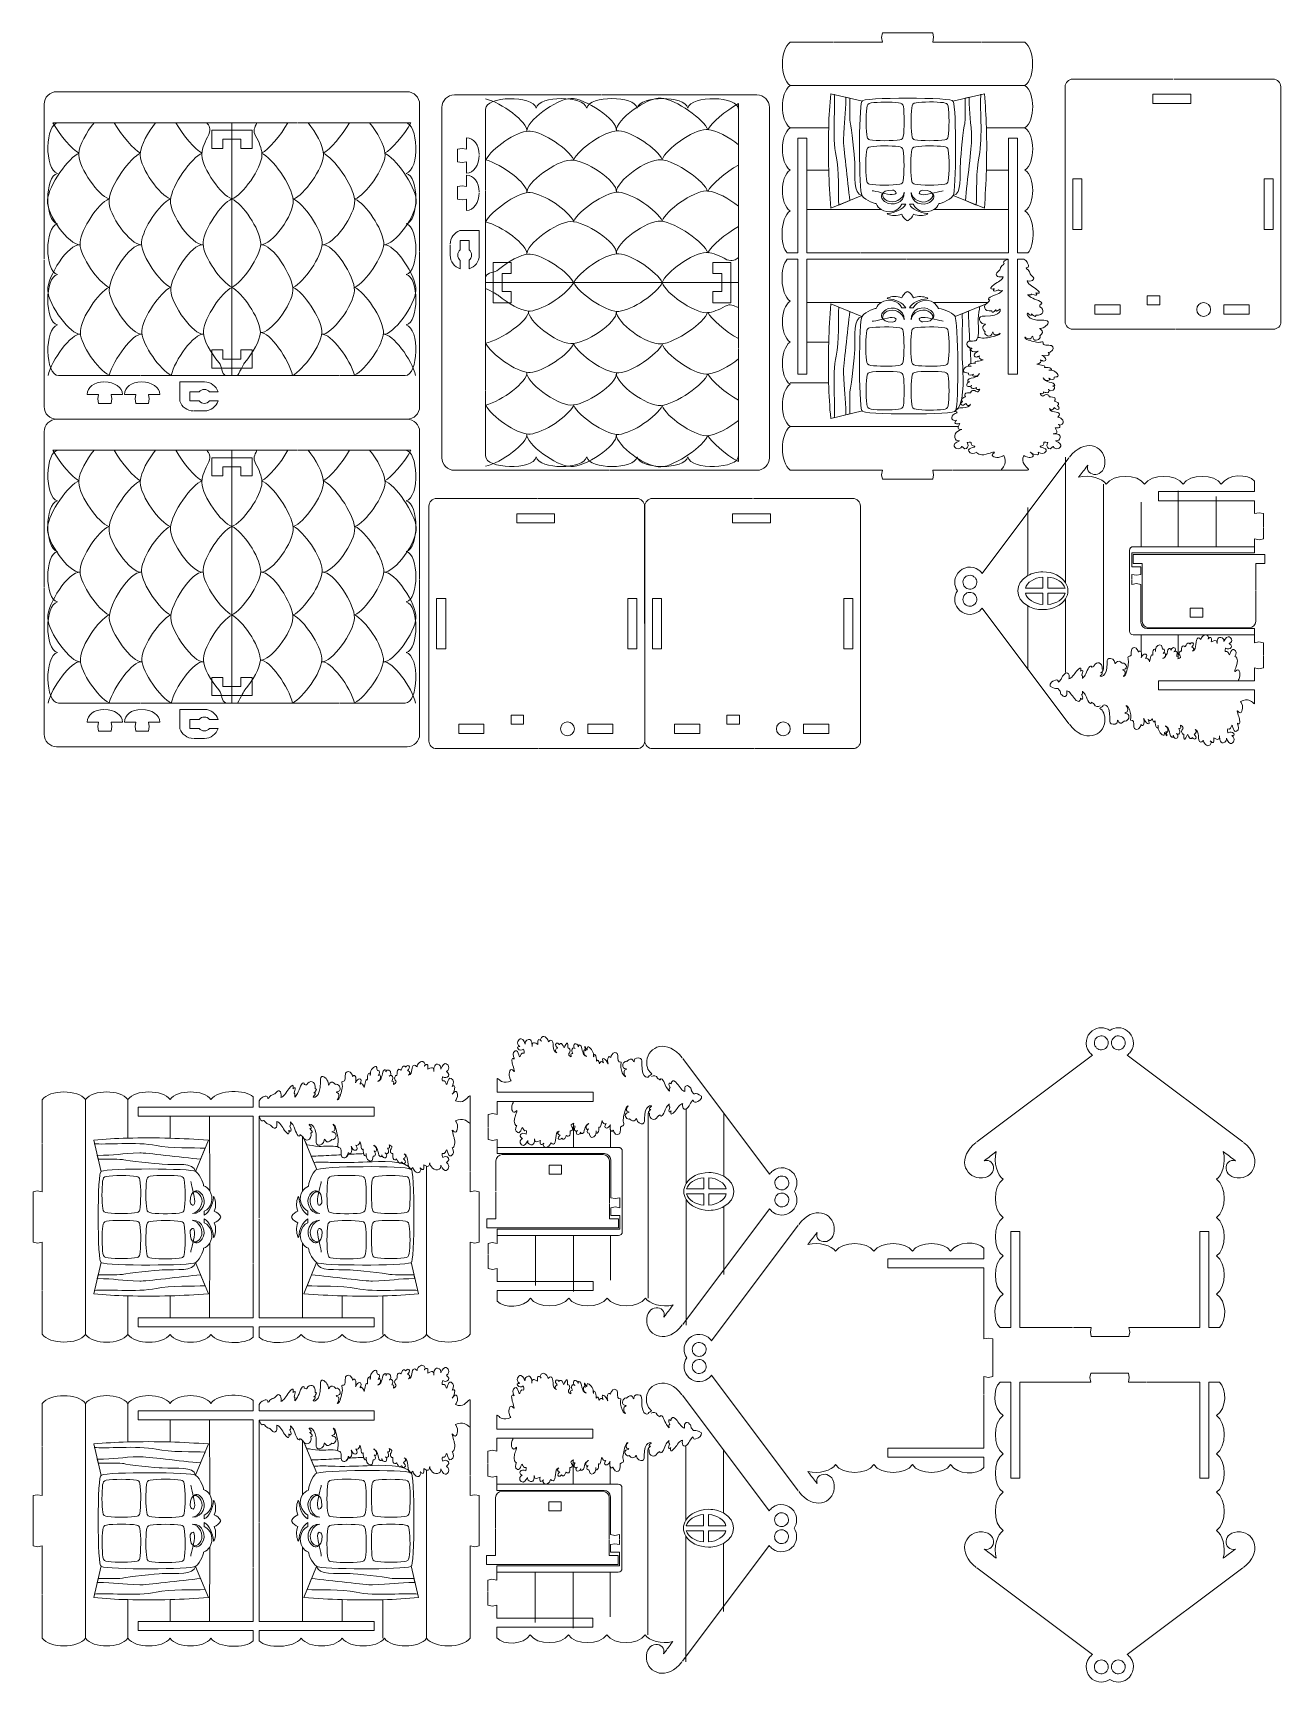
# Model space of a CAD drawing. Header units: centimetres. Extents: x -20.6 to 20.6, y -27.3 to 27.3.
import ezdxf

# ---------------------------------------------------------------- set-up
doc = ezdxf.new("R2010")
doc.units = ezdxf.units.CM
doc.header["$MEASUREMENT"] = 0
doc.layers.add('layer 1', color=7, linetype='Continuous')

msp = doc.modelspace()

# ---------------------------------------------------------------- linework, layer by layer
at = {"layer": 'layer 1', "color": 250, "lineweight": 9}
for points, knots in [([(5.83647, 26.97182), (5.36026, 26.97182), (4.88403, 26.97182), (4.40782, 26.97182), (4.40782, 26.97182), (4.06737, 26.73181), (4.06159, 25.77487), (4.40207, 25.53487), (4.40207, 25.53487), (4.0616, 25.29484), (4.06159, 24.37742), (4.40207, 24.13742), (4.40207, 24.13742), (4.0616, 23.8974), (4.06159, 22.98016), (4.40207, 22.74014), (4.40207, 22.74014), (4.0616, 22.50013), (4.06159, 21.6265), (4.40207, 21.38647), (4.40207, 21.38647), (4.0616, 21.14646), (4.06158, 20.23529), (4.31019, 19.99526), (4.31019, 19.99526), (4.31019, 19.99526), (4.65247, 19.99526), (4.65247, 19.99526), (4.65247, 19.99526), (4.65247, 19.99526), (4.65247, 23.79642), (4.65247, 23.79642), (4.65247, 23.79642), (4.65247, 23.79642), (4.95142, 23.79642), (4.95142, 23.79642), (4.95142, 23.79642), (4.95142, 23.79642), (4.95142, 19.99526), (4.95142, 19.99526), (4.95142, 19.99526), (4.95142, 19.99526), (6.73122, 19.99526), (6.73122, 19.99526)], [0, 0, 0, 0, 0.08333333, 0.08333333, 0.08333333, 0.08333333, 0.16666667, 0.16666667, 0.16666667, 0.16666667, 0.25, 0.25, 0.25, 0.25, 0.33333333, 0.33333333, 0.33333333, 0.33333333, 0.41666667, 0.41666667, 0.41666667, 0.41666667, 0.5, 0.5, 0.5, 0.5, 0.58333333, 0.58333333, 0.58333333, 0.58333333, 0.66666667, 0.66666667, 0.66666667, 0.66666667, 0.75, 0.75, 0.75, 0.75, 0.83333333, 0.83333333, 0.83333333, 0.83333333, 1, 1, 1, 1]), ([(10.7176, 26.97182), (10.18477, 26.97182), (9.65193, 26.97182), (9.1191, 26.97182), (9.1191, 26.97182), (9.1191, 26.97182), (9.14827, 27.12957), (9.14827, 27.12957), (9.14827, 27.12957), (9.14827, 27.12957), (9.1191, 27.27182), (9.1191, 27.27182), (9.1191, 27.27182), (9.1191, 27.27182), (7.45247, 27.27182), (7.45247, 27.27182), (7.45247, 27.27182), (7.45247, 27.27182), (7.4233, 27.12539), (7.4233, 27.12539), (7.4233, 27.12539), (7.4233, 27.12539), (7.45247, 26.97182), (7.45247, 26.97182), (7.45247, 26.97182), (6.9138, 26.97182), (6.39934, 26.97182), (5.86067, 26.97182)], [0, 0, 0, 0, 0.125, 0.125, 0.125, 0.125, 0.25, 0.25, 0.25, 0.25, 0.375, 0.375, 0.375, 0.375, 0.5, 0.5, 0.5, 0.5, 0.625, 0.625, 0.625, 0.625, 0.75, 0.75, 0.75, 0.75, 1, 1, 1, 1]), ([(6.75129, 19.99526), (6.75129, 19.99526), (11.62014, 19.99526), (11.62014, 19.99526), (11.62014, 19.99526), (11.62014, 19.99526), (11.62014, 23.79642), (11.62014, 23.79642), (11.62014, 23.79642), (11.62014, 23.79642), (11.91909, 23.79642), (11.91909, 23.79642), (11.91909, 23.79642), (11.91909, 23.79642), (11.91909, 19.99526), (11.91909, 19.99526), (11.91909, 19.99526), (11.91909, 19.99526), (12.26137, 19.99526), (12.26137, 19.99526), (12.26137, 19.99526), (12.50998, 20.23529), (12.50997, 21.14646), (12.16949, 21.38647), (12.16949, 21.38647), (12.50997, 21.6265), (12.50997, 22.50013), (12.16949, 22.74014), (12.16949, 22.74014), (12.50997, 22.98016), (12.50997, 23.8974), (12.16949, 24.13742), (12.16949, 24.13742), (12.50997, 24.37742), (12.50997, 25.29484), (12.16949, 25.53487), (12.16949, 25.53487), (12.50997, 25.77487), (12.5042, 26.73181), (12.16374, 26.97182), (12.16374, 26.97182), (11.6817, 26.97182), (11.22384, 26.97182), (10.7418, 26.97182)], [0, 0, 0, 0, 0.08333333, 0.08333333, 0.08333333, 0.08333333, 0.16666667, 0.16666667, 0.16666667, 0.16666667, 0.25, 0.25, 0.25, 0.25, 0.33333333, 0.33333333, 0.33333333, 0.33333333, 0.41666667, 0.41666667, 0.41666667, 0.41666667, 0.5, 0.5, 0.5, 0.5, 0.58333333, 0.58333333, 0.58333333, 0.58333333, 0.66666667, 0.66666667, 0.66666667, 0.66666667, 0.75, 0.75, 0.75, 0.75, 0.83333333, 0.83333333, 0.83333333, 0.83333333, 1, 1, 1, 1]), ([(17.12241, 17.47403), (17.12241, 17.47403), (13.75417, 17.47403), (13.75417, 17.47403), (13.75417, 17.47403), (13.61217, 17.47403), (13.497, 17.58598), (13.497, 17.72402), (13.497, 17.72402), (13.497, 17.72402), (13.497, 25.49605), (13.497, 25.49605), (13.497, 25.49605), (13.497, 25.63409), (13.61217, 25.74604), (13.75417, 25.74604), (13.75417, 25.74604), (13.75417, 25.74604), (17.06365, 25.74604), (17.06365, 25.74604)], [0, 0, 0, 0, 0.16666667, 0.16666667, 0.16666667, 0.16666667, 0.33333333, 0.33333333, 0.33333333, 0.33333333, 0.5, 0.5, 0.5, 0.5, 0.66666667, 0.66666667, 0.66666667, 0.66666667, 1, 1, 1, 1]), ([(17.08777, 25.74604), (17.08777, 25.74604), (20.37249, 25.74604), (20.37249, 25.74604), (20.37249, 25.74604), (20.5145, 25.74604), (20.62967, 25.63409), (20.62967, 25.49605), (20.62967, 25.49605), (20.62967, 25.49605), (20.63684, 17.72402), (20.63684, 17.72402), (20.63684, 17.72402), (20.63684, 17.58598), (20.52167, 17.47403), (20.37967, 17.47403), (20.37967, 17.47403), (20.37967, 17.47403), (17.1467, 17.47403), (17.1467, 17.47403)], [0, 0, 0, 0, 0.16666667, 0.16666667, 0.16666667, 0.16666667, 0.33333333, 0.33333333, 0.33333333, 0.33333333, 0.5, 0.5, 0.5, 0.5, 0.66666667, 0.66666667, 0.66666667, 0.66666667, 1, 1, 1, 1]), ([(-20.26827, 19.78564), (-20.26827, 19.78564), (-20.26827, 24.91345), (-20.26827, 24.91345), (-20.26827, 24.91345), (-20.26827, 25.14352), (-20.08292, 25.33012), (-19.85437, 25.33012), (-19.85437, 25.33012), (-19.85437, 25.33012), (-8.26549, 25.33012), (-8.26549, 25.33012), (-8.26549, 25.33012), (-8.03694, 25.33012), (-7.8516, 25.14352), (-7.8516, 24.91345), (-7.8516, 24.91345), (-7.8516, 24.91345), (-7.8516, 20.05429), (-7.8516, 20.05429)], [0, 0, 0, 0, 0.16666667, 0.16666667, 0.16666667, 0.16666667, 0.33333333, 0.33333333, 0.33333333, 0.33333333, 0.5, 0.5, 0.5, 0.5, 0.66666667, 0.66666667, 0.66666667, 0.66666667, 1, 1, 1, 1]), ([(-1.58177, 12.80834), (-1.58177, 12.80834), (-6.69781, 12.80834), (-6.69781, 12.80834), (-6.69781, 12.80834), (-6.92788, 12.80834), (-7.11447, 12.99368), (-7.11447, 13.22223), (-7.11447, 13.22223), (-7.11447, 13.22223), (-7.11447, 18.90767), (-7.11447, 18.90767), (-7.11447, 18.90767), (-7.11447, 18.90767), (-7.11447, 24.81112), (-7.11447, 24.81112), (-7.11447, 24.81112), (-7.11447, 25.03967), (-6.92788, 25.22501), (-6.69781, 25.22501), (-6.69781, 25.22501), (-6.69781, 25.22501), (-1.85042, 25.22501), (-1.85042, 25.22501)], [0, 0, 0, 0, 0.14285714, 0.14285714, 0.14285714, 0.14285714, 0.28571429, 0.28571429, 0.28571429, 0.28571429, 0.42857143, 0.42857143, 0.42857143, 0.42857143, 0.57142857, 0.57142857, 0.57142857, 0.57142857, 0.71428571, 0.71428571, 0.71428571, 0.71428571, 1, 1, 1, 1]), ([(-5.67252, 22.06572), (-5.67252, 22.06572), (-5.6728, 24.75042), (-5.6728, 24.75042), (-5.6728, 24.75042), (-5.67279, 25.19117), (-4.10509, 25.22981), (-3.99695, 24.78518), (-3.99695, 24.78518), (-3.89383, 25.20906), (-2.42846, 25.20908), (-2.32531, 24.7852), (-2.32531, 24.7852), (-2.22213, 25.20907), (-0.75683, 25.20907), (-0.65367, 24.7852), (-0.65367, 24.7852), (-0.55049, 25.20907), (0.91482, 25.20908), (1.01797, 24.7852), (1.01797, 24.7852), (1.12616, 25.22979), (2.69385, 25.19116), (2.69385, 24.75042), (2.69385, 24.75042), (2.69385, 24.75042), (2.69385, 22.80143), (2.69385, 22.80143)], [0, 0, 0, 0, 0.125, 0.125, 0.125, 0.125, 0.25, 0.25, 0.25, 0.25, 0.375, 0.375, 0.375, 0.375, 0.5, 0.5, 0.5, 0.5, 0.625, 0.625, 0.625, 0.625, 0.75, 0.75, 0.75, 0.75, 1, 1, 1, 1]), ([(-1.82562, 25.22501), (-1.82562, 25.22501), (3.30219, 25.22501), (3.30219, 25.22501), (3.30219, 25.22501), (3.53227, 25.22501), (3.71886, 25.03967), (3.71886, 24.81112), (3.71886, 24.81112), (3.71886, 24.81112), (3.71886, 13.22223), (3.71886, 13.22223), (3.71886, 13.22223), (3.71886, 12.99368), (3.53227, 12.80834), (3.30219, 12.80834), (3.30219, 12.80834), (3.30219, 12.80834), (-1.55697, 12.80834), (-1.55697, 12.80834)], [0, 0, 0, 0, 0.16666667, 0.16666667, 0.16666667, 0.16666667, 0.33333333, 0.33333333, 0.33333333, 0.33333333, 0.5, 0.5, 0.5, 0.5, 0.66666667, 0.66666667, 0.66666667, 0.66666667, 1, 1, 1, 1]), ([(16.4005, 24.94321), (16.4005, 24.94321), (17.6505, 24.94321), (17.6505, 24.94321), (17.6505, 24.94321), (17.6505, 24.94321), (17.6505, 25.24321), (17.6505, 25.24321), (17.6505, 25.24321), (17.6505, 25.24321), (16.4005, 25.24321), (16.4005, 25.24321), (16.4005, 25.24321), (16.4005, 25.24321), (16.4005, 24.94321), (16.4005, 24.94321)], [0, 0, 0, 0, 0.2, 0.2, 0.2, 0.2, 0.4, 0.4, 0.4, 0.4, 0.6, 0.6, 0.6, 0.6, 1, 1, 1, 1]), ([(8.14607, 23.85373), (8.18515, 24.06327), (8.1861, 24.63229), (8.14679, 24.84142), (8.14679, 24.84142), (8.13005, 24.93049), (8.08147, 24.94982), (7.98847, 24.9628), (7.98847, 24.9628), (7.76249, 24.99434), (7.28563, 24.99312), (7.07917, 24.95919), (7.07917, 24.95919), (6.97214, 24.94162), (6.95077, 24.8998), (6.93659, 24.79102), (6.93659, 24.79102), (6.90374, 24.53897), (6.90868, 24.0003), (6.94934, 23.82996), (6.94934, 23.82996), (6.96131, 23.77981), (6.99181, 23.75399), (7.04134, 23.74264), (7.04134, 23.74264), (7.23178, 23.69897), (7.82095, 23.69795), (8.03315, 23.73932), (8.03315, 23.73932), (8.10302, 23.75294), (8.13313, 23.78438), (8.14607, 23.85373)], [0, 0, 0, 0, 0.11111111, 0.11111111, 0.11111111, 0.11111111, 0.22222222, 0.22222222, 0.22222222, 0.22222222, 0.33333333, 0.33333333, 0.33333333, 0.33333333, 0.44444444, 0.44444444, 0.44444444, 0.44444444, 0.55555556, 0.55555556, 0.55555556, 0.55555556, 0.66666667, 0.66666667, 0.66666667, 0.66666667, 0.77777778, 0.77777778, 0.77777778, 0.77777778, 1, 1, 1, 1]), ([(8.43652, 23.82996), (8.44849, 23.77979), (8.47899, 23.75399), (8.52852, 23.74264), (8.52852, 23.74264), (8.71895, 23.69897), (9.30284, 23.69795), (9.51504, 23.73932), (9.51504, 23.73932), (9.5849, 23.75294), (9.61502, 23.78438), (9.62795, 23.85373), (9.62795, 23.85373), (9.66704, 24.06327), (9.66798, 24.63759), (9.62867, 24.84671), (9.62867, 24.84671), (9.61194, 24.93577), (9.56336, 24.95511), (9.47036, 24.96809), (9.47036, 24.96809), (9.24437, 24.99962), (8.77282, 24.99842), (8.56634, 24.96449), (8.56634, 24.96449), (8.45931, 24.9469), (8.43796, 24.90511), (8.42377, 24.7963), (8.42377, 24.7963), (8.39091, 24.54427), (8.39584, 24.00031), (8.43652, 23.82996)], [0, 0, 0, 0, 0.11111111, 0.11111111, 0.11111111, 0.11111111, 0.22222222, 0.22222222, 0.22222222, 0.22222222, 0.33333333, 0.33333333, 0.33333333, 0.33333333, 0.44444444, 0.44444444, 0.44444444, 0.44444444, 0.55555556, 0.55555556, 0.55555556, 0.55555556, 0.66666667, 0.66666667, 0.66666667, 0.66666667, 0.77777778, 0.77777778, 0.77777778, 0.77777778, 1, 1, 1, 1]), ([(-17.10897, 15.93874), (-17.10897, 15.93874), (-19.79368, 15.93846), (-19.79368, 15.93846), (-19.79368, 15.93846), (-20.23442, 15.93847), (-20.27307, 17.50617), (-19.82844, 17.61431), (-19.82844, 17.61431), (-20.25232, 17.71742), (-20.25234, 19.1828), (-19.82846, 19.28595), (-19.82846, 19.28595), (-20.25232, 19.38912), (-20.25233, 20.85442), (-19.82846, 20.95759), (-19.82846, 20.95759), (-20.25232, 21.06077), (-20.25234, 22.52607), (-19.82846, 22.62923), (-19.82846, 22.62923), (-20.27305, 22.73742), (-20.23442, 24.30511), (-19.79368, 24.30511), (-19.79368, 24.30511), (-19.79368, 24.30511), (-17.84469, 24.30511), (-17.84469, 24.30511)], [0, 0, 0, 0, 0.125, 0.125, 0.125, 0.125, 0.25, 0.25, 0.25, 0.25, 0.375, 0.375, 0.375, 0.375, 0.5, 0.5, 0.5, 0.5, 0.625, 0.625, 0.625, 0.625, 0.75, 0.75, 0.75, 0.75, 1, 1, 1, 1]), ([(-10.51082, 15.93836), (-10.51082, 15.93836), (-14.05996, 15.93899), (-14.05996, 15.93899), (-14.05996, 15.93899), (-14.05996, 15.93899), (-14.05997, 16.18764), (-14.05997, 16.18764), (-14.05997, 16.18764), (-14.05997, 16.18764), (-13.3933, 16.18764), (-13.3933, 16.18764), (-13.3933, 16.18764), (-13.3933, 16.18764), (-13.3933, 16.78763), (-13.3933, 16.78763), (-13.3933, 16.78763), (-13.3933, 16.78763), (-13.75997, 16.78765), (-13.75997, 16.78765), (-13.75997, 16.78765), (-13.75997, 16.78765), (-13.75997, 16.48841), (-13.75997, 16.48841), (-13.75997, 16.48841), (-13.75997, 16.48841), (-14.35996, 16.48842), (-14.35996, 16.48842), (-14.35996, 16.48842), (-14.35996, 16.48842), (-14.35997, 16.78762), (-14.35997, 16.78762), (-14.35997, 16.78762), (-14.35997, 16.78762), (-14.72663, 16.78764), (-14.72663, 16.78764), (-14.72663, 16.78764), (-14.72663, 16.78764), (-14.72662, 16.18764), (-14.72662, 16.18764), (-14.72662, 16.18764), (-14.72662, 16.18764), (-14.05997, 16.18764), (-14.05997, 16.18764), (-14.05997, 16.18764), (-14.05997, 16.18764), (-14.05997, 23.75509), (-14.05997, 23.75509), (-14.05997, 23.75509), (-14.05997, 23.75509), (-13.75995, 23.75508), (-13.75995, 23.75508), (-13.75995, 23.75508), (-13.75995, 23.75508), (-13.75996, 23.45587), (-13.75996, 23.45587), (-13.75996, 23.45587), (-13.75996, 23.45587), (-13.3933, 23.45586), (-13.3933, 23.45586), (-13.3933, 23.45586), (-13.3933, 23.45586), (-13.3933, 24.05584), (-13.3933, 24.05584), (-13.3933, 24.05584), (-13.3933, 24.05584), (-14.72663, 24.05587), (-14.72663, 24.05587), (-14.72663, 24.05587), (-14.72663, 24.05587), (-14.72663, 23.45586), (-14.72663, 23.45586), (-14.72663, 23.45586), (-14.72663, 23.45586), (-14.35997, 23.45586), (-14.35997, 23.45586), (-14.35997, 23.45586), (-14.35997, 23.45586), (-14.35997, 23.75509), (-14.35997, 23.75509), (-14.35997, 23.75509), (-14.35997, 23.75509), (-14.05997, 23.75509), (-14.05997, 23.75509), (-14.05997, 23.75509), (-14.05997, 23.75509), (-14.05997, 24.30507), (-14.05997, 24.30507), (-14.05997, 24.30507), (-14.05997, 24.30507), (-11.90177, 24.30507), (-11.90177, 24.30507)], [0, 0, 0, 0, 0.04166667, 0.04166667, 0.04166667, 0.04166667, 0.08333333, 0.08333333, 0.08333333, 0.08333333, 0.125, 0.125, 0.125, 0.125, 0.16666667, 0.16666667, 0.16666667, 0.16666667, 0.20833333, 0.20833333, 0.20833333, 0.20833333, 0.25, 0.25, 0.25, 0.25, 0.29166667, 0.29166667, 0.29166667, 0.29166667, 0.33333333, 0.33333333, 0.33333333, 0.33333333, 0.375, 0.375, 0.375, 0.375, 0.41666667, 0.41666667, 0.41666667, 0.41666667, 0.45833333, 0.45833333, 0.45833333, 0.45833333, 0.5, 0.5, 0.5, 0.5, 0.54166667, 0.54166667, 0.54166667, 0.54166667, 0.58333333, 0.58333333, 0.58333333, 0.58333333, 0.625, 0.625, 0.625, 0.625, 0.66666667, 0.66666667, 0.66666667, 0.66666667, 0.70833333, 0.70833333, 0.70833333, 0.70833333, 0.75, 0.75, 0.75, 0.75, 0.79166667, 0.79166667, 0.79166667, 0.79166667, 0.83333333, 0.83333333, 0.83333333, 0.83333333, 0.875, 0.875, 0.875, 0.875, 0.91666667, 0.91666667, 0.91666667, 0.91666667, 1, 1, 1, 1]), ([(-11.87732, 24.30508), (-11.87732, 24.30508), (-8.32625, 24.3051), (-8.32625, 24.3051), (-8.32625, 24.3051), (-7.8855, 24.30511), (-7.84687, 22.73742), (-8.29147, 22.62924), (-8.29147, 22.62924), (-7.86759, 22.52606), (-7.86761, 21.06079), (-8.29147, 20.95759), (-8.29147, 20.95759), (-7.86759, 20.85442), (-7.86761, 19.38912), (-8.29147, 19.28596), (-8.29147, 19.28596), (-7.86759, 19.1828), (-7.86761, 17.71742), (-8.29149, 17.61431), (-8.29149, 17.61431), (-7.84687, 17.50617), (-7.88551, 15.93847), (-8.32625, 15.93847), (-8.32625, 15.93847), (-8.32625, 15.93847), (-10.48601, 15.93836), (-10.48601, 15.93836)], [0, 0, 0, 0, 0.125, 0.125, 0.125, 0.125, 0.25, 0.25, 0.25, 0.25, 0.375, 0.375, 0.375, 0.375, 0.5, 0.5, 0.5, 0.5, 0.625, 0.625, 0.625, 0.625, 0.75, 0.75, 0.75, 0.75, 1, 1, 1, 1]), ([(-5.88042, 23.24876), (-5.88042, 23.57087), (-6.067, 23.80332), (-6.29708, 23.80332), (-6.29708, 23.80332), (-6.29708, 23.80332), (-6.29708, 23.42832), (-6.29708, 23.42832), (-6.29708, 23.42832), (-6.29708, 23.42832), (-6.44115, 23.45332), (-6.44115, 23.45332), (-6.44115, 23.45332), (-6.44115, 23.45332), (-6.59708, 23.42832), (-6.59708, 23.42832), (-6.59708, 23.42832), (-6.59708, 23.42832), (-6.59708, 23.01166), (-6.59708, 23.01166), (-6.59708, 23.01166), (-6.59708, 23.01166), (-6.44115, 22.98666), (-6.44115, 22.98666), (-6.44115, 22.98666), (-6.44115, 22.98666), (-6.29708, 23.01166), (-6.29708, 23.01166), (-6.29708, 23.01166), (-6.29708, 23.01166), (-6.29708, 22.63666), (-6.29708, 22.63666), (-6.29708, 22.63666), (-6.067, 22.63666), (-5.88042, 22.90247), (-5.88042, 23.22457)], [0, 0, 0, 0, 0.1, 0.1, 0.1, 0.1, 0.2, 0.2, 0.2, 0.2, 0.3, 0.3, 0.3, 0.3, 0.4, 0.4, 0.4, 0.4, 0.5, 0.5, 0.5, 0.5, 0.6, 0.6, 0.6, 0.6, 0.7, 0.7, 0.7, 0.7, 0.8, 0.8, 0.8, 0.8, 1, 1, 1, 1]), ([(8.14042, 23.39354), (8.12367, 23.48262), (8.07511, 23.50195), (7.98211, 23.51492), (7.98211, 23.51492), (7.75612, 23.54647), (7.274, 23.54526), (7.06751, 23.51132), (7.06751, 23.51132), (6.96046, 23.49373), (6.93912, 23.45195), (6.92493, 23.34314), (6.92493, 23.34314), (6.89207, 23.09109), (6.897, 22.53127), (6.93768, 22.36092), (6.93768, 22.36092), (6.94966, 22.31074), (6.98015, 22.28496), (7.02968, 22.27361), (7.02968, 22.27361), (7.22012, 22.22994), (7.81458, 22.22891), (8.02678, 22.27029), (8.02678, 22.27029), (8.09666, 22.28391), (8.12677, 22.31535), (8.1397, 22.3847), (8.1397, 22.3847), (8.17878, 22.59423), (8.17974, 23.18442), (8.14042, 23.39354)], [0, 0, 0, 0, 0.11111111, 0.11111111, 0.11111111, 0.11111111, 0.22222222, 0.22222222, 0.22222222, 0.22222222, 0.33333333, 0.33333333, 0.33333333, 0.33333333, 0.44444444, 0.44444444, 0.44444444, 0.44444444, 0.55555556, 0.55555556, 0.55555556, 0.55555556, 0.66666667, 0.66666667, 0.66666667, 0.66666667, 0.77777778, 0.77777778, 0.77777778, 0.77777778, 1, 1, 1, 1]), ([(8.4174, 23.34314), (8.38453, 23.09109), (8.38947, 22.53127), (8.43015, 22.36092), (8.43015, 22.36092), (8.44213, 22.31074), (8.47262, 22.28496), (8.52215, 22.27361), (8.52215, 22.27361), (8.71259, 22.22994), (9.30705, 22.22891), (9.51925, 22.27029), (9.51925, 22.27029), (9.58912, 22.28391), (9.61923, 22.31535), (9.63217, 22.3847), (9.63217, 22.3847), (9.67125, 22.59423), (9.67221, 23.18442), (9.63289, 23.39354), (9.63289, 23.39354), (9.61614, 23.48262), (9.56757, 23.50195), (9.47457, 23.51492), (9.47457, 23.51492), (9.24859, 23.54647), (8.76647, 23.54526), (8.55997, 23.51132), (8.55997, 23.51132), (8.45292, 23.49373), (8.43159, 23.45195), (8.4174, 23.34314)], [0, 0, 0, 0, 0.11111111, 0.11111111, 0.11111111, 0.11111111, 0.22222222, 0.22222222, 0.22222222, 0.22222222, 0.33333333, 0.33333333, 0.33333333, 0.33333333, 0.44444444, 0.44444444, 0.44444444, 0.44444444, 0.55555556, 0.55555556, 0.55555556, 0.55555556, 0.66666667, 0.66666667, 0.66666667, 0.66666667, 0.77777778, 0.77777778, 0.77777778, 0.77777778, 1, 1, 1, 1]), ([(-5.88042, 22.01402), (-5.88042, 22.33613), (-6.067, 22.56859), (-6.29708, 22.56859), (-6.29708, 22.56859), (-6.29708, 22.56859), (-6.29708, 22.19359), (-6.29708, 22.19359), (-6.29708, 22.19359), (-6.29708, 22.19359), (-6.44115, 22.21859), (-6.44115, 22.21859), (-6.44115, 22.21859), (-6.44115, 22.21859), (-6.59708, 22.19359), (-6.59708, 22.19359), (-6.59708, 22.19359), (-6.59708, 22.19359), (-6.59708, 21.77692), (-6.59708, 21.77692), (-6.59708, 21.77692), (-6.59708, 21.77692), (-6.44115, 21.75192), (-6.44115, 21.75192), (-6.44115, 21.75192), (-6.44115, 21.75192), (-6.29708, 21.77692), (-6.29708, 21.77692), (-6.29708, 21.77692), (-6.29708, 21.77692), (-6.29708, 21.40192), (-6.29708, 21.40192), (-6.29708, 21.40192), (-6.067, 21.40192), (-5.88042, 21.66773), (-5.88042, 21.98984)], [0, 0, 0, 0, 0.1, 0.1, 0.1, 0.1, 0.2, 0.2, 0.2, 0.2, 0.3, 0.3, 0.3, 0.3, 0.4, 0.4, 0.4, 0.4, 0.5, 0.5, 0.5, 0.5, 0.6, 0.6, 0.6, 0.6, 0.7, 0.7, 0.7, 0.7, 0.8, 0.8, 0.8, 0.8, 1, 1, 1, 1]), ([(13.75418, 20.77648), (13.75418, 20.77648), (14.05418, 20.77648), (14.05418, 20.77648), (14.05418, 20.77648), (14.05418, 20.77648), (14.05418, 22.44316), (14.05418, 22.44316), (14.05418, 22.44316), (14.05418, 22.44316), (13.75418, 22.44316), (13.75418, 22.44316), (13.75418, 22.44316), (13.75418, 22.44316), (13.75418, 20.77648), (13.75418, 20.77648)], [0, 0, 0, 0, 0.2, 0.2, 0.2, 0.2, 0.4, 0.4, 0.4, 0.4, 0.6, 0.6, 0.6, 0.6, 1, 1, 1, 1]), ([(20.37965, 20.77648), (20.37965, 20.77648), (20.07967, 20.77648), (20.07967, 20.77648), (20.07967, 20.77648), (20.07967, 20.77648), (20.07967, 22.44316), (20.07967, 22.44316), (20.07967, 22.44316), (20.07967, 22.44316), (20.37965, 22.44316), (20.37965, 22.44316), (20.37965, 22.44316), (20.37965, 22.44316), (20.37965, 20.77648), (20.37965, 20.77648)], [0, 0, 0, 0, 0.2, 0.2, 0.2, 0.2, 0.4, 0.4, 0.4, 0.4, 0.6, 0.6, 0.6, 0.6, 1, 1, 1, 1]), ([(7.46632, 21.97067), (7.37168, 21.85926), (7.46054, 21.74721), (7.56607, 21.67418), (7.56607, 21.67418), (7.76756, 21.53477), (8.18583, 21.64193), (8.17971, 22.00483), (8.17971, 22.00483), (8.14325, 21.76644), (7.8248, 21.61443), (7.61412, 21.72131), (7.61412, 21.72131), (7.41311, 21.82328), (7.34729, 22.08048), (7.79187, 22.0779), (7.79187, 22.0779), (7.87472, 22.07742), (8.01167, 21.93689), (7.78042, 21.92909), (7.78042, 21.92909), (7.62221, 21.92377), (7.19443, 22.05501), (7.1207, 22.0518)], [0, 0, 0, 0, 0.14285714, 0.14285714, 0.14285714, 0.14285714, 0.28571429, 0.28571429, 0.28571429, 0.28571429, 0.42857143, 0.42857143, 0.42857143, 0.42857143, 0.57142857, 0.57142857, 0.57142857, 0.57142857, 0.71428571, 0.71428571, 0.71428571, 0.71428571, 1, 1, 1, 1]), ([(9.1161, 21.96622), (9.21073, 21.85479), (9.12132, 21.74198), (9.01579, 21.66896), (9.01579, 21.66896), (8.8143, 21.52953), (8.39602, 21.63671), (8.40216, 21.9996), (8.40216, 21.9996), (8.43861, 21.76122), (8.75706, 21.60921), (8.96773, 21.71608), (8.96773, 21.71608), (9.16875, 21.81806), (9.23457, 22.07526), (8.79, 22.07267), (8.79, 22.07267), (8.70714, 22.07219), (8.5702, 21.93166), (8.80144, 21.92387), (8.80144, 21.92387), (8.95965, 21.91853), (9.38742, 22.04978), (9.46117, 22.04657)], [0, 0, 0, 0, 0.14285714, 0.14285714, 0.14285714, 0.14285714, 0.28571429, 0.28571429, 0.28571429, 0.28571429, 0.42857143, 0.42857143, 0.42857143, 0.42857143, 0.57142857, 0.57142857, 0.57142857, 0.57142857, 0.71428571, 0.71428571, 0.71428571, 0.71428571, 1, 1, 1, 1]), ([(-6.83875, 20.28312), (-6.83875, 20.49533), (-6.70073, 20.67532), (-6.51742, 20.73829), (-6.51742, 20.73829), (-6.51742, 20.73829), (-5.88042, 20.73829), (-5.88042, 20.73829), (-5.88042, 20.73829), (-5.88042, 20.73829), (-5.88042, 19.92579), (-5.88042, 19.92579), (-5.88042, 19.92579), (-5.88042, 19.7136), (-6.01846, 19.53363), (-6.20958, 19.47064), (-6.20958, 19.47064), (-6.20958, 19.47064), (-6.20958, 19.75257), (-6.20958, 19.75257), (-6.20958, 19.75257), (-6.1611, 19.79458), (-6.13042, 19.85661), (-6.13042, 19.92579), (-6.13042, 19.92579), (-6.13042, 19.99497), (-6.1611, 20.057), (-6.20958, 20.09902), (-6.20958, 20.09902), (-6.20958, 20.09902), (-6.20958, 20.40496), (-6.20958, 20.40496), (-6.20958, 20.40496), (-6.20958, 20.40496), (-6.50958, 20.40496), (-6.50958, 20.40496), (-6.50958, 20.40496), (-6.50958, 20.40496), (-6.50958, 20.09905), (-6.50958, 20.09905), (-6.50958, 20.09905), (-6.55809, 20.05702), (-6.58875, 19.99499), (-6.58875, 19.92579), (-6.58875, 19.92579), (-6.58875, 19.85659), (-6.55809, 19.79456), (-6.50958, 19.75253), (-6.50958, 19.75253), (-6.50958, 19.75253), (-6.50958, 19.47062), (-6.50958, 19.47062), (-6.50958, 19.47062), (-6.70073, 19.5336), (-6.83875, 19.71358), (-6.83875, 19.92579), (-6.83875, 19.92579), (-6.83875, 19.92579), (-6.83875, 20.25892), (-6.83875, 20.25892)], [0, 0, 0, 0, 0.0625, 0.0625, 0.0625, 0.0625, 0.125, 0.125, 0.125, 0.125, 0.1875, 0.1875, 0.1875, 0.1875, 0.25, 0.25, 0.25, 0.25, 0.3125, 0.3125, 0.3125, 0.3125, 0.375, 0.375, 0.375, 0.375, 0.4375, 0.4375, 0.4375, 0.4375, 0.5, 0.5, 0.5, 0.5, 0.5625, 0.5625, 0.5625, 0.5625, 0.625, 0.625, 0.625, 0.625, 0.6875, 0.6875, 0.6875, 0.6875, 0.75, 0.75, 0.75, 0.75, 0.8125, 0.8125, 0.8125, 0.8125, 0.875, 0.875, 0.875, 0.875, 1, 1, 1, 1]), ([(-7.8516, 20.02949), (-7.8516, 20.02949), (-7.8516, 14.91345), (-7.8516, 14.91345), (-7.8516, 14.91345), (-7.8516, 14.68337), (-8.03694, 14.49678), (-8.26549, 14.49678), (-8.26549, 14.49678), (-8.26549, 14.49678), (-13.95093, 14.49678), (-13.95093, 14.49678), (-13.95093, 14.49678), (-13.95093, 14.49678), (-19.85437, 14.49678), (-19.85437, 14.49678), (-19.85437, 14.49678), (-20.08292, 14.49678), (-20.26827, 14.68337), (-20.26827, 14.91345), (-20.26827, 14.91345), (-20.26827, 14.91345), (-20.26827, 19.76083), (-20.26827, 19.76083)], [0, 0, 0, 0, 0.14285714, 0.14285714, 0.14285714, 0.14285714, 0.28571429, 0.28571429, 0.28571429, 0.28571429, 0.42857143, 0.42857143, 0.42857143, 0.42857143, 0.57142857, 0.57142857, 0.57142857, 0.57142857, 0.71428571, 0.71428571, 0.71428571, 0.71428571, 1, 1, 1, 1]), ([(-5.6729, 15.46756), (-5.6729, 15.46756), (-5.67227, 19.0167), (-5.67227, 19.0167), (-5.67227, 19.0167), (-5.67227, 19.0167), (-5.42362, 19.01671), (-5.42362, 19.01671), (-5.42362, 19.01671), (-5.42362, 19.01671), (-5.42362, 18.35004), (-5.42362, 18.35004), (-5.42362, 18.35004), (-5.42362, 18.35004), (-4.82362, 18.35004), (-4.82362, 18.35004), (-4.82362, 18.35004), (-4.82362, 18.35004), (-4.82361, 18.71672), (-4.82361, 18.71672), (-4.82361, 18.71672), (-4.82361, 18.71672), (-5.12285, 18.71671), (-5.12285, 18.71671), (-5.12285, 18.71671), (-5.12285, 18.71671), (-5.12283, 19.3167), (-5.12283, 19.3167), (-5.12283, 19.3167), (-5.12283, 19.3167), (-4.82363, 19.31671), (-4.82363, 19.31671), (-4.82363, 19.31671), (-4.82363, 19.31671), (-4.82362, 19.68337), (-4.82362, 19.68337), (-4.82362, 19.68337), (-4.82362, 19.68337), (-5.42362, 19.68337), (-5.42362, 19.68337), (-5.42362, 19.68337), (-5.42362, 19.68337), (-5.42362, 19.01671), (-5.42362, 19.01671), (-5.42362, 19.01671), (-5.42362, 19.01671), (2.14383, 19.01671), (2.14383, 19.01671), (2.14383, 19.01671), (2.14383, 19.01671), (2.14382, 18.71669), (2.14382, 18.71669), (2.14382, 18.71669), (2.14382, 18.71669), (1.84461, 18.7167), (1.84461, 18.7167), (1.84461, 18.7167), (1.84461, 18.7167), (1.8446, 18.35004), (1.8446, 18.35004), (1.8446, 18.35004), (1.8446, 18.35004), (2.44458, 18.35004), (2.44458, 18.35004), (2.44458, 18.35004), (2.44458, 18.35004), (2.44461, 19.68337), (2.44461, 19.68337), (2.44461, 19.68337), (2.44461, 19.68337), (1.8446, 19.68337), (1.8446, 19.68337), (1.8446, 19.68337), (1.8446, 19.68337), (1.8446, 19.31671), (1.8446, 19.31671), (1.8446, 19.31671), (1.8446, 19.31671), (2.14383, 19.31672), (2.14383, 19.31672), (2.14383, 19.31672), (2.14383, 19.31672), (2.14383, 19.01671), (2.14383, 19.01671), (2.14383, 19.01671), (2.14383, 19.01671), (2.69382, 19.01671), (2.69382, 19.01671), (2.69382, 19.01671), (2.69382, 19.01671), (2.69382, 16.85851), (2.69382, 16.85851)], [0, 0, 0, 0, 0.04166667, 0.04166667, 0.04166667, 0.04166667, 0.08333333, 0.08333333, 0.08333333, 0.08333333, 0.125, 0.125, 0.125, 0.125, 0.16666667, 0.16666667, 0.16666667, 0.16666667, 0.20833333, 0.20833333, 0.20833333, 0.20833333, 0.25, 0.25, 0.25, 0.25, 0.29166667, 0.29166667, 0.29166667, 0.29166667, 0.33333333, 0.33333333, 0.33333333, 0.33333333, 0.375, 0.375, 0.375, 0.375, 0.41666667, 0.41666667, 0.41666667, 0.41666667, 0.45833333, 0.45833333, 0.45833333, 0.45833333, 0.5, 0.5, 0.5, 0.5, 0.54166667, 0.54166667, 0.54166667, 0.54166667, 0.58333333, 0.58333333, 0.58333333, 0.58333333, 0.625, 0.625, 0.625, 0.625, 0.66666667, 0.66666667, 0.66666667, 0.66666667, 0.70833333, 0.70833333, 0.70833333, 0.70833333, 0.75, 0.75, 0.75, 0.75, 0.79166667, 0.79166667, 0.79166667, 0.79166667, 0.83333333, 0.83333333, 0.83333333, 0.83333333, 0.875, 0.875, 0.875, 0.875, 0.91666667, 0.91666667, 0.91666667, 0.91666667, 1, 1, 1, 1]), ([(8.23053, 19.79393), (8.23053, 19.79393), (4.95142, 19.79393), (4.95142, 19.79393), (4.95142, 19.79393), (4.95142, 19.79393), (4.95142, 15.99277), (4.95142, 15.99277), (4.95142, 15.99277), (4.95142, 15.99277), (4.65247, 15.99277), (4.65247, 15.99277), (4.65247, 15.99277), (4.65247, 15.99277), (4.65247, 19.79393), (4.65247, 19.79393), (4.65247, 19.79393), (4.65247, 19.79393), (4.31019, 19.79393), (4.31019, 19.79393), (4.31019, 19.79393), (4.06158, 19.5539), (4.0616, 18.64273), (4.40207, 18.40272), (4.40207, 18.40272), (4.06159, 18.16269), (4.0616, 17.28906), (4.40207, 17.04905), (4.40207, 17.04905), (4.06159, 16.80903), (4.0616, 15.89179), (4.40207, 15.65177), (4.40207, 15.65177), (4.06159, 15.41177), (4.0616, 14.49435), (4.40207, 14.25432), (4.40207, 14.25432), (4.06159, 14.01432), (4.06737, 13.05738), (4.40782, 12.81737), (4.40782, 12.81737), (5.4227, 12.81737), (6.43759, 12.81737), (7.45247, 12.81737), (7.45247, 12.81737), (7.45247, 12.81737), (7.4233, 12.66298), (7.4233, 12.66298), (7.4233, 12.66298), (7.4233, 12.66298), (7.45247, 12.51737), (7.45247, 12.51737), (7.45247, 12.51737), (7.45247, 12.51737), (9.11913, 12.51737), (9.11913, 12.51737), (9.11913, 12.51737), (9.11913, 12.51737), (9.1483, 12.6606), (9.1483, 12.6606), (9.1483, 12.6606), (9.1483, 12.6606), (9.11913, 12.81737), (9.11913, 12.81737), (9.11913, 12.81737), (9.11913, 12.81737), (9.77067, 12.81737), (9.77067, 12.81737)], [0, 0, 0, 0, 0.05555556, 0.05555556, 0.05555556, 0.05555556, 0.11111111, 0.11111111, 0.11111111, 0.11111111, 0.16666667, 0.16666667, 0.16666667, 0.16666667, 0.22222222, 0.22222222, 0.22222222, 0.22222222, 0.27777778, 0.27777778, 0.27777778, 0.27777778, 0.33333333, 0.33333333, 0.33333333, 0.33333333, 0.38888889, 0.38888889, 0.38888889, 0.38888889, 0.44444444, 0.44444444, 0.44444444, 0.44444444, 0.5, 0.5, 0.5, 0.5, 0.55555556, 0.55555556, 0.55555556, 0.55555556, 0.61111111, 0.61111111, 0.61111111, 0.61111111, 0.66666667, 0.66666667, 0.66666667, 0.66666667, 0.72222222, 0.72222222, 0.72222222, 0.72222222, 0.77777778, 0.77777778, 0.77777778, 0.77777778, 0.83333333, 0.83333333, 0.83333333, 0.83333333, 0.88888889, 0.88888889, 0.88888889, 0.88888889, 1, 1, 1, 1]), ([(9.7941, 12.81737), (9.7941, 12.81737), (12.24863, 12.81737), (12.24863, 12.81737), (12.24863, 12.81737), (12.30523, 12.81737), (12.29975, 12.82072), (12.26772, 12.86451), (12.26772, 12.86451), (12.21468, 12.93702), (12.01948, 13.03343), (12.13188, 13.29905), (12.13188, 13.29905), (12.19342, 13.28747), (12.11412, 13.27459), (12.26746, 13.23711), (12.26746, 13.23711), (12.35697, 13.21523), (12.5439, 13.2508), (12.37006, 13.39092), (12.37006, 13.39092), (12.30027, 13.44716), (12.39828, 13.35561), (12.46056, 13.33912), (12.46056, 13.33912), (12.68297, 13.28018), (12.62082, 13.3801), (12.60303, 13.40692), (12.60303, 13.40692), (12.5995, 13.41226), (12.75639, 13.33532), (12.81987, 13.38416), (12.81987, 13.38416), (13.02939, 13.54534), (12.59942, 13.56733), (12.68244, 13.60217), (12.68244, 13.60217), (12.7313, 13.62264), (12.82446, 13.6505), (12.79238, 13.72907), (12.79238, 13.72907), (12.78022, 13.75892), (12.93192, 13.73003), (12.92675, 13.72256), (12.92675, 13.72256), (12.87997, 13.65504), (12.88362, 13.57543), (12.94813, 13.53058), (12.94813, 13.53058), (13.02558, 13.47673), (13.09237, 13.60772), (13.09777, 13.59891), (13.09777, 13.59891), (13.19358, 13.44247), (13.36528, 13.54659), (13.35842, 13.63991), (13.35842, 13.63991), (13.35256, 13.71968), (13.17352, 13.78112), (13.17717, 13.78112), (13.17717, 13.78112), (13.23373, 13.78112), (13.28119, 13.78631), (13.3146, 13.8397), (13.3146, 13.8397), (13.41033, 13.99272), (13.20811, 14.01938), (13.10388, 14.01541), (13.10388, 14.01541), (13.16987, 14.02212), (13.29115, 14.0088), (13.17107, 14.21389), (13.17107, 14.21389), (13.1682, 14.21878), (13.41849, 14.17022), (13.29628, 14.30825), (13.29628, 14.30825), (13.29019, 14.31513), (13.28186, 14.32337), (13.27859, 14.32647), (13.27859, 14.32647), (13.26995, 14.33469), (13.27375, 14.33149), (13.28062, 14.32452), (13.28062, 14.32452), (13.29069, 14.31431), (13.31044, 14.29712), (13.33292, 14.30499), (13.33292, 14.30499), (13.55367, 14.38228), (13.35011, 14.55914), (13.28712, 14.56205), (13.28712, 14.56205), (13.19716, 14.56621), (13.31998, 14.59635), (13.31155, 14.65966), (13.31155, 14.65966), (13.28867, 14.7915), (13.01722, 14.67569), (12.97651, 14.85462), (12.97651, 14.85462), (13.00879, 14.81711), (13.05192, 14.78886), (13.10258, 14.83212), (13.10258, 14.83212), (13.118, 14.84526), (13.1299, 14.89258), (13.13617, 14.88418), (13.13617, 14.88418), (13.15946, 14.85289), (13.25118, 14.77952), (13.28887, 14.84498), (13.28887, 14.84498), (13.31405, 14.8886), (13.27679, 14.91496), (13.25222, 14.93624), (13.25222, 14.93624), (13.21897, 14.96503), (13.29855, 14.94207), (13.27971, 15.01433), (13.27971, 15.01433), (13.2678, 15.05997), (13.1307, 15.10173), (13.14228, 15.10869), (13.14228, 15.10869), (13.18868, 15.1366), (13.17644, 15.20214), (13.13087, 15.22042), (13.13087, 15.22042), (13.06841, 15.24546), (12.9563, 15.22081), (12.96516, 15.24536), (12.96516, 15.24536), (12.97724, 15.27884), (12.93367, 15.2988), (12.91324, 15.30717), (12.91324, 15.30717), (12.80026, 15.35353), (12.76648, 15.15597), (12.67197, 15.35273), (12.67197, 15.35273), (12.71262, 15.35273), (12.78192, 15.3095), (12.78192, 15.38527), (12.78192, 15.38527), (12.78192, 15.42429), (12.77792, 15.39847), (12.80635, 15.39178), (12.80635, 15.39178), (12.83408, 15.38524), (12.90498, 15.36097), (12.93127, 15.38139), (12.93127, 15.38139), (12.99207, 15.42865), (12.96835, 15.43627), (12.94546, 15.49055), (12.94546, 15.49055), (12.94336, 15.49553), (12.97433, 15.44105), (13.00486, 15.43732), (13.00486, 15.43732), (13.16327, 15.418), (13.19319, 15.59352), (13.09735, 15.59352), (13.09735, 15.59352), (13.06911, 15.59352), (13.10352, 15.60291), (13.10957, 15.60002), (13.10957, 15.60002), (13.14516, 15.58297), (13.16166, 15.61887), (13.14942, 15.65078), (13.14942, 15.65078), (13.11843, 15.73162), (12.95972, 15.7048), (12.91957, 15.74627), (12.91957, 15.74627), (12.81487, 15.7465), (12.74006, 15.92289), (12.77975, 15.85707), (12.77975, 15.85707), (12.86119, 15.722), (13.03194, 15.79152), (12.98598, 15.83249), (12.98598, 15.83249), (12.9219, 15.88962), (13.00186, 15.81152), (13.06987, 15.81152), (13.06987, 15.81152), (13.19652, 15.81152), (13.06327, 15.89612), (13.18897, 15.89612), (13.18897, 15.89612), (13.34409, 15.89612), (13.23022, 16.04445), (13.12091, 16.0946), (13.12091, 16.0946), (13.05513, 16.12477), (13.00126, 16.11102), (12.97407, 16.11744), (12.97407, 16.11744), (12.93817, 16.12592), (12.98417, 16.11482), (13.03161, 16.11881), (13.03161, 16.11881), (13.05682, 16.12002), (13.05372, 16.16772), (12.9914, 16.19468), (12.9914, 16.19468), (12.94065, 16.21664), (12.80225, 16.20718), (12.81552, 16.21826), (12.81552, 16.21826), (12.88647, 16.27747), (12.68504, 16.27844), (12.56524, 16.32082), (12.56524, 16.32082), (12.64538, 16.32321), (12.74584, 16.42362), (12.68419, 16.45577), (12.68419, 16.45577), (12.66421, 16.46621), (12.74241, 16.43107), (12.75443, 16.42649), (12.75443, 16.42649), (12.8842, 16.37705), (12.90286, 16.54186), (12.73, 16.60546), (12.73, 16.60546), (12.68698, 16.62129), (12.82342, 16.57567), (12.90932, 16.6002), (12.90932, 16.6002), (12.97405, 16.61867), (12.99362, 16.66661), (12.93812, 16.69992), (12.93812, 16.69992), (12.9363, 16.70101), (12.92809, 16.71023), (12.99817, 16.71887), (12.99817, 16.71887), (13.16263, 16.8042), (13.09151, 16.88941), (13.07057, 16.91688), (13.07057, 16.91688), (13.02788, 16.97286), (12.78472, 16.91111), (12.77449, 16.99155), (12.77449, 16.99155), (12.75713, 17.12803), (12.72782, 17.01196), (12.55255, 17.04623), (12.55255, 17.04623), (12.44612, 17.06705), (12.20756, 17.11545), (12.17677, 17.1816), (12.17677, 17.1816), (12.14517, 17.24944), (12.16886, 17.18644), (12.25035, 17.16406), (12.25035, 17.16406), (12.30841, 17.14811), (12.37961, 17.13752), (12.39925, 17.21909), (12.39925, 17.21909), (12.41992, 17.30508), (12.42718, 17.16894), (12.46002, 17.13816), (12.46002, 17.13816), (12.55577, 17.04832), (12.7176, 17.19314), (12.66592, 17.25242), (12.66592, 17.25242), (12.67322, 17.27583), (12.77317, 17.34143), (12.74181, 17.41597), (12.74181, 17.41597), (12.7175, 17.47377), (12.59082, 17.50522), (12.68338, 17.50334), (12.68338, 17.50334), (12.79741, 17.50101), (12.96479, 17.64172), (12.93555, 17.71603), (12.93555, 17.71603), (12.91281, 17.77382), (12.79255, 17.76947), (12.75096, 17.76822), (12.75096, 17.76822), (12.18959, 17.75139), (12.22486, 18.03618), (12.26538, 18.00136), (12.26538, 18.00136), (12.26874, 17.99847), (12.32814, 17.94303), (12.34173, 17.93954), (12.34173, 17.93954), (12.44792, 17.91221), (12.33304, 18.04392), (12.42418, 17.94279), (12.42418, 17.94279), (12.44081, 17.92435), (12.52497, 17.86872), (12.52497, 17.92001), (12.52497, 17.92001), (12.52497, 17.92242), (12.52204, 17.94367), (12.52802, 17.94279), (12.52802, 17.94279), (12.79736, 17.90311), (12.83212, 18.14576), (12.66357, 18.21092), (12.66357, 18.21092), (12.64306, 18.21886), (12.66863, 18.30529), (12.67667, 18.30529), (12.67667, 18.30529), (12.71232, 18.30529), (12.72748, 18.29344), (12.72248, 18.33457), (12.72248, 18.33457), (12.71212, 18.41975), (12.40902, 18.48241), (12.33956, 18.54475), (12.33956, 18.54475), (12.23147, 18.64175), (12.21638, 18.60982), (12.32429, 18.60982), (12.32429, 18.60982), (12.40315, 18.60982), (12.35833, 18.64907), (12.39147, 18.63586), (12.39147, 18.63586), (12.63828, 18.5374), (12.54341, 18.67342), (12.52505, 18.67516), (12.52505, 18.67516), (12.51728, 18.6759), (12.79501, 18.61142), (12.52932, 18.81144), (12.52932, 18.81144), (12.40901, 18.90203), (12.24776, 18.97777), (12.2373, 19.07179), (12.2373, 19.07179), (12.23698, 19.07163), (12.38989, 19.05552), (12.421, 19.08484), (12.421, 19.08484), (12.48547, 19.14557), (12.46869, 19.17788), (12.39651, 19.24141), (12.39651, 19.24141), (12.2862, 19.3385), (12.37937, 19.35807), (12.22533, 19.47447), (12.22533, 19.47447), (12.14774, 19.53311), (12.3691, 19.46429), (12.25732, 19.6585), (12.25732, 19.6585), (12.25047, 19.67368), (12.17022, 19.83147), (12.0483, 19.79393), (12.0483, 19.79393), (12.0483, 19.79393), (11.91885, 19.79393), (11.91885, 19.79393), (11.91885, 19.79393), (11.91885, 19.79393), (11.91885, 15.99278), (11.91885, 15.99278), (11.91885, 15.99278), (11.91885, 15.99278), (11.61885, 15.99278), (11.61885, 15.99278), (11.61885, 15.99278), (11.61885, 15.99278), (11.61885, 19.79393), (11.61885, 19.79393), (11.61885, 19.79393), (11.61885, 19.79393), (8.25517, 19.79393), (8.25517, 19.79393)], [0, 0, 0, 0, 0.01030928, 0.01030928, 0.01030928, 0.01030928, 0.02061856, 0.02061856, 0.02061856, 0.02061856, 0.03092784, 0.03092784, 0.03092784, 0.03092784, 0.04123711, 0.04123711, 0.04123711, 0.04123711, 0.05154639, 0.05154639, 0.05154639, 0.05154639, 0.06185567, 0.06185567, 0.06185567, 0.06185567, 0.07216495, 0.07216495, 0.07216495, 0.07216495, 0.08247423, 0.08247423, 0.08247423, 0.08247423, 0.09278351, 0.09278351, 0.09278351, 0.09278351, 0.10309278, 0.10309278, 0.10309278, 0.10309278, 0.11340206, 0.11340206, 0.11340206, 0.11340206, 0.12371134, 0.12371134, 0.12371134, 0.12371134, 0.13402062, 0.13402062, 0.13402062, 0.13402062, 0.1443299, 0.1443299, 0.1443299, 0.1443299, 0.15463918, 0.15463918, 0.15463918, 0.15463918, 0.16494845, 0.16494845, 0.16494845, 0.16494845, 0.17525773, 0.17525773, 0.17525773, 0.17525773, 0.18556701, 0.18556701, 0.18556701, 0.18556701, 0.19587629, 0.19587629, 0.19587629, 0.19587629, 0.20618557, 0.20618557, 0.20618557, 0.20618557, 0.21649485, 0.21649485, 0.21649485, 0.21649485, 0.22680412, 0.22680412, 0.22680412, 0.22680412, 0.2371134, 0.2371134, 0.2371134, 0.2371134, 0.24742268, 0.24742268, 0.24742268, 0.24742268, 0.25773196, 0.25773196, 0.25773196, 0.25773196, 0.26804124, 0.26804124, 0.26804124, 0.26804124, 0.27835052, 0.27835052, 0.27835052, 0.27835052, 0.28865979, 0.28865979, 0.28865979, 0.28865979, 0.29896907, 0.29896907, 0.29896907, 0.29896907, 0.30927835, 0.30927835, 0.30927835, 0.30927835, 0.31958763, 0.31958763, 0.31958763, 0.31958763, 0.32989691, 0.32989691, 0.32989691, 0.32989691, 0.34020619, 0.34020619, 0.34020619, 0.34020619, 0.35051546, 0.35051546, 0.35051546, 0.35051546, 0.36082474, 0.36082474, 0.36082474, 0.36082474, 0.37113402, 0.37113402, 0.37113402, 0.37113402, 0.3814433, 0.3814433, 0.3814433, 0.3814433, 0.39175258, 0.39175258, 0.39175258, 0.39175258, 0.40206186, 0.40206186, 0.40206186, 0.40206186, 0.41237113, 0.41237113, 0.41237113, 0.41237113, 0.42268041, 0.42268041, 0.42268041, 0.42268041, 0.43298969, 0.43298969, 0.43298969, 0.43298969, 0.44329897, 0.44329897, 0.44329897, 0.44329897, 0.45360825, 0.45360825, 0.45360825, 0.45360825, 0.46391753, 0.46391753, 0.46391753, 0.46391753, 0.4742268, 0.4742268, 0.4742268, 0.4742268, 0.48453608, 0.48453608, 0.48453608, 0.48453608, 0.49484536, 0.49484536, 0.49484536, 0.49484536, 0.50515464, 0.50515464, 0.50515464, 0.50515464, 0.51546392, 0.51546392, 0.51546392, 0.51546392, 0.5257732, 0.5257732, 0.5257732, 0.5257732, 0.53608247, 0.53608247, 0.53608247, 0.53608247, 0.54639175, 0.54639175, 0.54639175, 0.54639175, 0.55670103, 0.55670103, 0.55670103, 0.55670103, 0.56701031, 0.56701031, 0.56701031, 0.56701031, 0.57731959, 0.57731959, 0.57731959, 0.57731959, 0.58762887, 0.58762887, 0.58762887, 0.58762887, 0.59793814, 0.59793814, 0.59793814, 0.59793814, 0.60824742, 0.60824742, 0.60824742, 0.60824742, 0.6185567, 0.6185567, 0.6185567, 0.6185567, 0.62886598, 0.62886598, 0.62886598, 0.62886598, 0.63917526, 0.63917526, 0.63917526, 0.63917526, 0.64948454, 0.64948454, 0.64948454, 0.64948454, 0.65979381, 0.65979381, 0.65979381, 0.65979381, 0.67010309, 0.67010309, 0.67010309, 0.67010309, 0.68041237, 0.68041237, 0.68041237, 0.68041237, 0.69072165, 0.69072165, 0.69072165, 0.69072165, 0.70103093, 0.70103093, 0.70103093, 0.70103093, 0.71134021, 0.71134021, 0.71134021, 0.71134021, 0.72164948, 0.72164948, 0.72164948, 0.72164948, 0.73195876, 0.73195876, 0.73195876, 0.73195876, 0.74226804, 0.74226804, 0.74226804, 0.74226804, 0.75257732, 0.75257732, 0.75257732, 0.75257732, 0.7628866, 0.7628866, 0.7628866, 0.7628866, 0.77319588, 0.77319588, 0.77319588, 0.77319588, 0.78350515, 0.78350515, 0.78350515, 0.78350515, 0.79381443, 0.79381443, 0.79381443, 0.79381443, 0.80412371, 0.80412371, 0.80412371, 0.80412371, 0.81443299, 0.81443299, 0.81443299, 0.81443299, 0.82474227, 0.82474227, 0.82474227, 0.82474227, 0.83505155, 0.83505155, 0.83505155, 0.83505155, 0.84536082, 0.84536082, 0.84536082, 0.84536082, 0.8556701, 0.8556701, 0.8556701, 0.8556701, 0.86597938, 0.86597938, 0.86597938, 0.86597938, 0.87628866, 0.87628866, 0.87628866, 0.87628866, 0.88659794, 0.88659794, 0.88659794, 0.88659794, 0.89690722, 0.89690722, 0.89690722, 0.89690722, 0.90721649, 0.90721649, 0.90721649, 0.90721649, 0.91752577, 0.91752577, 0.91752577, 0.91752577, 0.92783505, 0.92783505, 0.92783505, 0.92783505, 0.93814433, 0.93814433, 0.93814433, 0.93814433, 0.94845361, 0.94845361, 0.94845361, 0.94845361, 0.95876289, 0.95876289, 0.95876289, 0.95876289, 0.96907216, 0.96907216, 0.96907216, 0.96907216, 0.97938144, 0.97938144, 0.97938144, 0.97938144, 1, 1, 1, 1]), ([(16.21297, 18.27684), (16.21297, 18.27684), (16.62964, 18.27684), (16.62964, 18.27684), (16.62964, 18.27684), (16.62964, 18.27684), (16.62964, 18.57684), (16.62964, 18.57684), (16.62964, 18.57684), (16.62964, 18.57684), (16.21297, 18.57684), (16.21297, 18.57684), (16.21297, 18.57684), (16.21297, 18.57684), (16.21297, 18.27684), (16.21297, 18.27684)], [0, 0, 0, 0, 0.2, 0.2, 0.2, 0.2, 0.4, 0.4, 0.4, 0.4, 0.6, 0.6, 0.6, 0.6, 1, 1, 1, 1]), ([(7.46632, 17.81852), (7.37168, 17.92993), (7.46054, 18.04198), (7.56607, 18.11501), (7.56607, 18.11501), (7.76756, 18.25442), (8.18583, 18.14726), (8.17971, 17.78436), (8.17971, 17.78436), (8.14325, 18.02275), (7.8248, 18.17476), (7.61412, 18.06788), (7.61412, 18.06788), (7.41311, 17.96591), (7.34729, 17.70871), (7.79187, 17.71129), (7.79187, 17.71129), (7.87472, 17.71177), (8.01167, 17.8523), (7.78042, 17.8601), (7.78042, 17.8601), (7.62221, 17.86542), (7.19443, 17.73418), (7.1207, 17.73739)], [0, 0, 0, 0, 0.14285714, 0.14285714, 0.14285714, 0.14285714, 0.28571429, 0.28571429, 0.28571429, 0.28571429, 0.42857143, 0.42857143, 0.42857143, 0.42857143, 0.57142857, 0.57142857, 0.57142857, 0.57142857, 0.71428571, 0.71428571, 0.71428571, 0.71428571, 1, 1, 1, 1]), ([(9.1161, 17.82297), (9.21073, 17.9344), (9.12132, 18.04721), (9.01579, 18.12023), (9.01579, 18.12023), (8.8143, 18.25966), (8.39602, 18.15248), (8.40216, 17.78959), (8.40216, 17.78959), (8.43861, 18.02797), (8.75706, 18.17998), (8.96773, 18.07311), (8.96773, 18.07311), (9.16875, 17.97113), (9.23457, 17.71393), (8.79, 17.71652), (8.79, 17.71652), (8.70714, 17.717), (8.5702, 17.85753), (8.80144, 17.86532), (8.80144, 17.86532), (8.95965, 17.87066), (9.38742, 17.73941), (9.46117, 17.74262)], [0, 0, 0, 0, 0.14285714, 0.14285714, 0.14285714, 0.14285714, 0.28571429, 0.28571429, 0.28571429, 0.28571429, 0.42857143, 0.42857143, 0.42857143, 0.42857143, 0.57142857, 0.57142857, 0.57142857, 0.57142857, 0.71428571, 0.71428571, 0.71428571, 0.71428571, 1, 1, 1, 1]), ([(15.31562, 17.97685), (15.31562, 17.97685), (14.48228, 17.97685), (14.48228, 17.97685), (14.48228, 17.97685), (14.48228, 17.97685), (14.48228, 18.27685), (14.48228, 18.27685), (14.48228, 18.27685), (14.48228, 18.27685), (15.31562, 18.27685), (15.31562, 18.27685), (15.31562, 18.27685), (15.31562, 18.27685), (15.31562, 17.97685), (15.31562, 17.97685)], [0, 0, 0, 0, 0.2, 0.2, 0.2, 0.2, 0.4, 0.4, 0.4, 0.4, 0.6, 0.6, 0.6, 0.6, 1, 1, 1, 1]), ([(18.07826, 17.89768), (18.2048, 17.89768), (18.30742, 18.00031), (18.30742, 18.12685), (18.30742, 18.12685), (18.30742, 18.25339), (18.2048, 18.35602), (18.07826, 18.35602), (18.07826, 18.35602), (17.95172, 18.35602), (17.84909, 18.25339), (17.84909, 18.12685), (17.84909, 18.12685), (17.84909, 18.00031), (17.95172, 17.89768), (18.07826, 17.89768)], [0, 0, 0, 0, 0.2, 0.2, 0.2, 0.2, 0.4, 0.4, 0.4, 0.4, 0.6, 0.6, 0.6, 0.6, 1, 1, 1, 1]), ([(18.74978, 17.97685), (18.74978, 17.97685), (19.58312, 17.97685), (19.58312, 17.97685), (19.58312, 17.97685), (19.58312, 17.97685), (19.58312, 18.27685), (19.58312, 18.27685), (19.58312, 18.27685), (19.58312, 18.27685), (18.74978, 18.27685), (18.74978, 18.27685), (18.74978, 18.27685), (18.74978, 18.27685), (18.74978, 17.97685), (18.74978, 17.97685)], [0, 0, 0, 0, 0.2, 0.2, 0.2, 0.2, 0.4, 0.4, 0.4, 0.4, 0.6, 0.6, 0.6, 0.6, 1, 1, 1, 1]), ([(8.14042, 16.39565), (8.12367, 16.30657), (8.07511, 16.28724), (7.98211, 16.27427), (7.98211, 16.27427), (7.75612, 16.24272), (7.274, 16.24393), (7.06751, 16.27787), (7.06751, 16.27787), (6.96046, 16.29546), (6.93912, 16.33724), (6.92493, 16.44605), (6.92493, 16.44605), (6.89207, 16.6981), (6.897, 17.25792), (6.93768, 17.42827), (6.93768, 17.42827), (6.94966, 17.47845), (6.98015, 17.50423), (7.02968, 17.51558), (7.02968, 17.51558), (7.22012, 17.55925), (7.81458, 17.56028), (8.02678, 17.5189), (8.02678, 17.5189), (8.09666, 17.50528), (8.12677, 17.47384), (8.1397, 17.40449), (8.1397, 17.40449), (8.17878, 17.19496), (8.17974, 16.60477), (8.14042, 16.39565)], [0, 0, 0, 0, 0.11111111, 0.11111111, 0.11111111, 0.11111111, 0.22222222, 0.22222222, 0.22222222, 0.22222222, 0.33333333, 0.33333333, 0.33333333, 0.33333333, 0.44444444, 0.44444444, 0.44444444, 0.44444444, 0.55555556, 0.55555556, 0.55555556, 0.55555556, 0.66666667, 0.66666667, 0.66666667, 0.66666667, 0.77777778, 0.77777778, 0.77777778, 0.77777778, 1, 1, 1, 1]), ([(8.4174, 16.44605), (8.38453, 16.6981), (8.38947, 17.25792), (8.43015, 17.42827), (8.43015, 17.42827), (8.44213, 17.47845), (8.47262, 17.50423), (8.52215, 17.51558), (8.52215, 17.51558), (8.71259, 17.55925), (9.30705, 17.56028), (9.51925, 17.5189), (9.51925, 17.5189), (9.58912, 17.50528), (9.61923, 17.47384), (9.63217, 17.40449), (9.63217, 17.40449), (9.67125, 17.19496), (9.67221, 16.60477), (9.63289, 16.39565), (9.63289, 16.39565), (9.61614, 16.30657), (9.56757, 16.28724), (9.47457, 16.27427), (9.47457, 16.27427), (9.24859, 16.24272), (8.76647, 16.24393), (8.55997, 16.27787), (8.55997, 16.27787), (8.45292, 16.29546), (8.43159, 16.33724), (8.4174, 16.44605)], [0, 0, 0, 0, 0.11111111, 0.11111111, 0.11111111, 0.11111111, 0.22222222, 0.22222222, 0.22222222, 0.22222222, 0.33333333, 0.33333333, 0.33333333, 0.33333333, 0.44444444, 0.44444444, 0.44444444, 0.44444444, 0.55555556, 0.55555556, 0.55555556, 0.55555556, 0.66666667, 0.66666667, 0.66666667, 0.66666667, 0.77777778, 0.77777778, 0.77777778, 0.77777778, 1, 1, 1, 1]), ([(2.69382, 16.83406), (2.69382, 16.83406), (2.69384, 13.28299), (2.69384, 13.28299), (2.69384, 13.28299), (2.69385, 12.84224), (1.12617, 12.80362), (1.01798, 13.24822), (1.01798, 13.24822), (0.9148, 12.82433), (-0.55047, 12.82435), (-0.65367, 13.24822), (-0.65367, 13.24822), (-0.75683, 12.82433), (-2.22213, 12.82435), (-2.3253, 13.24822), (-2.3253, 13.24822), (-2.42846, 12.82433), (-3.89383, 12.82435), (-3.99695, 13.24823), (-3.99695, 13.24823), (-4.10509, 12.80362), (-5.67279, 12.84225), (-5.67279, 13.28299), (-5.67279, 13.28299), (-5.67279, 13.28299), (-5.6729, 15.44275), (-5.6729, 15.44275)], [0, 0, 0, 0, 0.125, 0.125, 0.125, 0.125, 0.25, 0.25, 0.25, 0.25, 0.375, 0.375, 0.375, 0.375, 0.5, 0.5, 0.5, 0.5, 0.625, 0.625, 0.625, 0.625, 0.75, 0.75, 0.75, 0.75, 1, 1, 1, 1]), ([(8.14607, 15.93546), (8.18515, 15.72592), (8.1861, 15.1569), (8.14679, 14.94777), (8.14679, 14.94777), (8.13005, 14.8587), (8.08147, 14.83937), (7.98847, 14.82639), (7.98847, 14.82639), (7.76249, 14.79485), (7.28563, 14.79607), (7.07917, 14.83), (7.07917, 14.83), (6.97214, 14.84757), (6.95077, 14.88939), (6.93659, 14.99817), (6.93659, 14.99817), (6.90374, 15.25022), (6.90868, 15.78889), (6.94934, 15.95923), (6.94934, 15.95923), (6.96131, 16.00938), (6.99181, 16.0352), (7.04134, 16.04655), (7.04134, 16.04655), (7.23178, 16.09022), (7.82095, 16.09124), (8.03315, 16.04987), (8.03315, 16.04987), (8.10302, 16.03625), (8.13313, 16.00481), (8.14607, 15.93546)], [0, 0, 0, 0, 0.11111111, 0.11111111, 0.11111111, 0.11111111, 0.22222222, 0.22222222, 0.22222222, 0.22222222, 0.33333333, 0.33333333, 0.33333333, 0.33333333, 0.44444444, 0.44444444, 0.44444444, 0.44444444, 0.55555556, 0.55555556, 0.55555556, 0.55555556, 0.66666667, 0.66666667, 0.66666667, 0.66666667, 0.77777778, 0.77777778, 0.77777778, 0.77777778, 1, 1, 1, 1]), ([(8.43652, 15.95923), (8.44849, 16.0094), (8.47899, 16.0352), (8.52852, 16.04655), (8.52852, 16.04655), (8.71895, 16.09022), (9.30284, 16.09124), (9.51504, 16.04987), (9.51504, 16.04987), (9.5849, 16.03625), (9.61502, 16.00481), (9.62795, 15.93546), (9.62795, 15.93546), (9.66704, 15.72592), (9.66798, 15.1516), (9.62867, 14.94248), (9.62867, 14.94248), (9.61194, 14.85342), (9.56336, 14.83408), (9.47036, 14.8211), (9.47036, 14.8211), (9.24437, 14.78957), (8.77282, 14.79077), (8.56634, 14.8247), (8.56634, 14.8247), (8.45931, 14.84229), (8.43796, 14.88408), (8.42377, 14.99289), (8.42377, 14.99289), (8.39091, 15.24492), (8.39584, 15.78888), (8.43652, 15.95923)], [0, 0, 0, 0, 0.11111111, 0.11111111, 0.11111111, 0.11111111, 0.22222222, 0.22222222, 0.22222222, 0.22222222, 0.33333333, 0.33333333, 0.33333333, 0.33333333, 0.44444444, 0.44444444, 0.44444444, 0.44444444, 0.55555556, 0.55555556, 0.55555556, 0.55555556, 0.66666667, 0.66666667, 0.66666667, 0.66666667, 0.77777778, 0.77777778, 0.77777778, 0.77777778, 1, 1, 1, 1]), ([(-18.29202, 15.73084), (-18.61412, 15.73084), (-18.84658, 15.54426), (-18.84658, 15.31417), (-18.84658, 15.31417), (-18.84658, 15.31417), (-18.47158, 15.31417), (-18.47158, 15.31417), (-18.47158, 15.31417), (-18.47158, 15.31417), (-18.49658, 15.17011), (-18.49658, 15.17011), (-18.49658, 15.17011), (-18.49658, 15.17011), (-18.47158, 15.01417), (-18.47158, 15.01417), (-18.47158, 15.01417), (-18.47158, 15.01417), (-18.05492, 15.01417), (-18.05492, 15.01417), (-18.05492, 15.01417), (-18.05492, 15.01417), (-18.02992, 15.17011), (-18.02992, 15.17011), (-18.02992, 15.17011), (-18.02992, 15.17011), (-18.05492, 15.31417), (-18.05492, 15.31417), (-18.05492, 15.31417), (-18.05492, 15.31417), (-17.67992, 15.31417), (-17.67992, 15.31417), (-17.67992, 15.31417), (-17.67992, 15.54426), (-17.94572, 15.73084), (-18.26783, 15.73084)], [0, 0, 0, 0, 0.1, 0.1, 0.1, 0.1, 0.2, 0.2, 0.2, 0.2, 0.3, 0.3, 0.3, 0.3, 0.4, 0.4, 0.4, 0.4, 0.5, 0.5, 0.5, 0.5, 0.6, 0.6, 0.6, 0.6, 0.7, 0.7, 0.7, 0.7, 0.8, 0.8, 0.8, 0.8, 1, 1, 1, 1]), ([(-17.05728, 15.73084), (-17.37939, 15.73084), (-17.61185, 15.54426), (-17.61185, 15.31417), (-17.61185, 15.31417), (-17.61185, 15.31417), (-17.23685, 15.31417), (-17.23685, 15.31417), (-17.23685, 15.31417), (-17.23685, 15.31417), (-17.26185, 15.17011), (-17.26185, 15.17011), (-17.26185, 15.17011), (-17.26185, 15.17011), (-17.23685, 15.01417), (-17.23685, 15.01417), (-17.23685, 15.01417), (-17.23685, 15.01417), (-16.82018, 15.01417), (-16.82018, 15.01417), (-16.82018, 15.01417), (-16.82018, 15.01417), (-16.79518, 15.17011), (-16.79518, 15.17011), (-16.79518, 15.17011), (-16.79518, 15.17011), (-16.82018, 15.31417), (-16.82018, 15.31417), (-16.82018, 15.31417), (-16.82018, 15.31417), (-16.44518, 15.31417), (-16.44518, 15.31417), (-16.44518, 15.31417), (-16.44518, 15.54426), (-16.71099, 15.73084), (-17.0331, 15.73084)], [0, 0, 0, 0, 0.1, 0.1, 0.1, 0.1, 0.2, 0.2, 0.2, 0.2, 0.3, 0.3, 0.3, 0.3, 0.4, 0.4, 0.4, 0.4, 0.5, 0.5, 0.5, 0.5, 0.6, 0.6, 0.6, 0.6, 0.7, 0.7, 0.7, 0.7, 0.8, 0.8, 0.8, 0.8, 1, 1, 1, 1]), ([(-15.32638, 14.77251), (-15.53859, 14.77251), (-15.71857, 14.91052), (-15.78155, 15.09384), (-15.78155, 15.09384), (-15.78155, 15.09384), (-15.78155, 15.73084), (-15.78155, 15.73084), (-15.78155, 15.73084), (-15.78155, 15.73084), (-14.96905, 15.73084), (-14.96905, 15.73084), (-14.96905, 15.73084), (-14.75686, 15.73084), (-14.57689, 15.5928), (-14.5139, 15.40167), (-14.5139, 15.40167), (-14.5139, 15.40167), (-14.79582, 15.40167), (-14.79582, 15.40167), (-14.79582, 15.40167), (-14.83784, 15.45016), (-14.89987, 15.48084), (-14.96905, 15.48084), (-14.96905, 15.48084), (-15.03823, 15.48084), (-15.10026, 15.45016), (-15.14227, 15.40167), (-15.14227, 15.40167), (-15.14227, 15.40167), (-15.44822, 15.40167), (-15.44822, 15.40167), (-15.44822, 15.40167), (-15.44822, 15.40167), (-15.44822, 15.10167), (-15.44822, 15.10167), (-15.44822, 15.10167), (-15.44822, 15.10167), (-15.14231, 15.10167), (-15.14231, 15.10167), (-15.14231, 15.10167), (-15.10028, 15.05317), (-15.03825, 15.02251), (-14.96905, 15.02251), (-14.96905, 15.02251), (-14.89985, 15.02251), (-14.83782, 15.05317), (-14.79579, 15.10167), (-14.79579, 15.10167), (-14.79579, 15.10167), (-14.51388, 15.10167), (-14.51388, 15.10167), (-14.51388, 15.10167), (-14.57686, 14.91052), (-14.75684, 14.77251), (-14.96905, 14.77251), (-14.96905, 14.77251), (-14.96905, 14.77251), (-15.30218, 14.77251), (-15.30218, 14.77251)], [0, 0, 0, 0, 0.0625, 0.0625, 0.0625, 0.0625, 0.125, 0.125, 0.125, 0.125, 0.1875, 0.1875, 0.1875, 0.1875, 0.25, 0.25, 0.25, 0.25, 0.3125, 0.3125, 0.3125, 0.3125, 0.375, 0.375, 0.375, 0.375, 0.4375, 0.4375, 0.4375, 0.4375, 0.5, 0.5, 0.5, 0.5, 0.5625, 0.5625, 0.5625, 0.5625, 0.625, 0.625, 0.625, 0.625, 0.6875, 0.6875, 0.6875, 0.6875, 0.75, 0.75, 0.75, 0.75, 0.8125, 0.8125, 0.8125, 0.8125, 0.875, 0.875, 0.875, 0.875, 1, 1, 1, 1]), ([(-20.26827, 8.95231), (-20.26827, 8.95231), (-20.26827, 14.08012), (-20.26827, 14.08012), (-20.26827, 14.08012), (-20.26827, 14.31019), (-20.08292, 14.49678), (-19.85437, 14.49678), (-19.85437, 14.49678), (-19.85437, 14.49678), (-8.26549, 14.49678), (-8.26549, 14.49678), (-8.26549, 14.49678), (-8.03694, 14.49678), (-7.8516, 14.31019), (-7.8516, 14.08012), (-7.8516, 14.08012), (-7.8516, 14.08012), (-7.8516, 9.22096), (-7.8516, 9.22096)], [0, 0, 0, 0, 0.16666667, 0.16666667, 0.16666667, 0.16666667, 0.33333333, 0.33333333, 0.33333333, 0.33333333, 0.5, 0.5, 0.5, 0.5, 0.66666667, 0.66666667, 0.66666667, 0.66666667, 1, 1, 1, 1]), ([(20.06266, 10.93192), (20.06266, 10.93192), (20.06266, 11.37382), (20.06266, 11.37382), (20.06266, 11.37382), (20.06266, 11.37382), (19.91618, 11.40299), (19.91618, 11.40299), (19.91618, 11.40299), (19.91618, 11.40299), (19.76267, 11.37382), (19.76267, 11.37382), (19.76267, 11.37382), (19.76267, 11.37382), (19.76267, 11.80191), (19.76267, 11.80191), (19.76267, 11.80191), (19.76267, 11.80191), (16.58724, 11.80192), (16.58724, 11.80192), (16.58724, 11.80192), (16.58724, 11.80192), (16.58724, 12.10192), (16.58724, 12.10192), (16.58724, 12.10192), (16.58724, 12.10192), (19.76267, 12.10191), (19.76267, 12.10191), (19.76267, 12.10191), (19.76267, 12.10191), (19.76267, 12.45072), (19.76267, 12.45072), (19.76267, 12.45072), (19.54447, 12.69955), (18.88073, 12.69249), (18.66254, 12.35191), (18.66254, 12.35191), (18.44434, 12.69247), (17.61492, 12.69249), (17.39674, 12.35191), (17.39674, 12.35191), (17.17854, 12.69247), (16.34147, 12.69248), (16.12328, 12.3519), (16.12328, 12.3519), (15.90509, 12.69247), (15.07479, 12.69249), (14.8566, 12.35191), (14.8566, 12.35191), (14.73793, 12.53712), (14.30804, 12.67627), (13.94346, 12.57642), (13.94346, 12.57642), (14.09218, 12.77452), (14.09701, 12.78097), (14.24572, 12.97908), (14.24572, 12.97908), (14.14427, 12.57456), (14.85735, 12.50737), (14.81174, 13.14255), (14.81174, 13.14255), (14.77546, 13.6251), (14.12377, 13.88383), (13.64023, 13.23972)], [0, 0, 0, 0, 0.05882353, 0.05882353, 0.05882353, 0.05882353, 0.11764706, 0.11764706, 0.11764706, 0.11764706, 0.17647059, 0.17647059, 0.17647059, 0.17647059, 0.23529412, 0.23529412, 0.23529412, 0.23529412, 0.29411765, 0.29411765, 0.29411765, 0.29411765, 0.35294118, 0.35294118, 0.35294118, 0.35294118, 0.41176471, 0.41176471, 0.41176471, 0.41176471, 0.47058824, 0.47058824, 0.47058824, 0.47058824, 0.52941176, 0.52941176, 0.52941176, 0.52941176, 0.58823529, 0.58823529, 0.58823529, 0.58823529, 0.64705882, 0.64705882, 0.64705882, 0.64705882, 0.70588235, 0.70588235, 0.70588235, 0.70588235, 0.76470588, 0.76470588, 0.76470588, 0.76470588, 0.82352941, 0.82352941, 0.82352941, 0.82352941, 0.88235294, 0.88235294, 0.88235294, 0.88235294, 1, 1, 1, 1]), ([(-17.10897, 5.10541), (-17.10897, 5.10541), (-19.79368, 5.10512), (-19.79368, 5.10512), (-19.79368, 5.10512), (-20.23442, 5.10513), (-20.27307, 6.67283), (-19.82844, 6.78097), (-19.82844, 6.78097), (-20.25232, 6.88409), (-20.25234, 8.34947), (-19.82846, 8.45262), (-19.82846, 8.45262), (-20.25232, 8.55579), (-20.25233, 10.02109), (-19.82846, 10.12426), (-19.82846, 10.12426), (-20.25232, 10.22743), (-20.25234, 11.69274), (-19.82846, 11.7959), (-19.82846, 11.7959), (-20.27305, 11.90408), (-20.23442, 13.47177), (-19.79368, 13.47177), (-19.79368, 13.47177), (-19.79368, 13.47177), (-17.84469, 13.47177), (-17.84469, 13.47177)], [0, 0, 0, 0, 0.125, 0.125, 0.125, 0.125, 0.25, 0.25, 0.25, 0.25, 0.375, 0.375, 0.375, 0.375, 0.5, 0.5, 0.5, 0.5, 0.625, 0.625, 0.625, 0.625, 0.75, 0.75, 0.75, 0.75, 1, 1, 1, 1]), ([(-10.51082, 5.10502), (-10.51082, 5.10502), (-14.05996, 5.10566), (-14.05996, 5.10566), (-14.05996, 5.10566), (-14.05996, 5.10566), (-14.05997, 5.35431), (-14.05997, 5.35431), (-14.05997, 5.35431), (-14.05997, 5.35431), (-13.3933, 5.35431), (-13.3933, 5.35431), (-13.3933, 5.35431), (-13.3933, 5.35431), (-13.3933, 5.9543), (-13.3933, 5.9543), (-13.3933, 5.9543), (-13.3933, 5.9543), (-13.75997, 5.95432), (-13.75997, 5.95432), (-13.75997, 5.95432), (-13.75997, 5.95432), (-13.75997, 5.65507), (-13.75997, 5.65507), (-13.75997, 5.65507), (-13.75997, 5.65507), (-14.35996, 5.65509), (-14.35996, 5.65509), (-14.35996, 5.65509), (-14.35996, 5.65509), (-14.35997, 5.95429), (-14.35997, 5.95429), (-14.35997, 5.95429), (-14.35997, 5.95429), (-14.72663, 5.95431), (-14.72663, 5.95431), (-14.72663, 5.95431), (-14.72663, 5.95431), (-14.72662, 5.35431), (-14.72662, 5.35431), (-14.72662, 5.35431), (-14.72662, 5.35431), (-14.05997, 5.35431), (-14.05997, 5.35431), (-14.05997, 5.35431), (-14.05997, 5.35431), (-14.05997, 12.92176), (-14.05997, 12.92176), (-14.05997, 12.92176), (-14.05997, 12.92176), (-13.75995, 12.92175), (-13.75995, 12.92175), (-13.75995, 12.92175), (-13.75995, 12.92175), (-13.75996, 12.62253), (-13.75996, 12.62253), (-13.75996, 12.62253), (-13.75996, 12.62253), (-13.3933, 12.62252), (-13.3933, 12.62252), (-13.3933, 12.62252), (-13.3933, 12.62252), (-13.3933, 13.22251), (-13.3933, 13.22251), (-13.3933, 13.22251), (-13.3933, 13.22251), (-14.72663, 13.22253), (-14.72663, 13.22253), (-14.72663, 13.22253), (-14.72663, 13.22253), (-14.72663, 12.62252), (-14.72663, 12.62252), (-14.72663, 12.62252), (-14.72663, 12.62252), (-14.35997, 12.62252), (-14.35997, 12.62252), (-14.35997, 12.62252), (-14.35997, 12.62252), (-14.35997, 12.92176), (-14.35997, 12.92176), (-14.35997, 12.92176), (-14.35997, 12.92176), (-14.05997, 12.92176), (-14.05997, 12.92176), (-14.05997, 12.92176), (-14.05997, 12.92176), (-14.05997, 13.47174), (-14.05997, 13.47174), (-14.05997, 13.47174), (-14.05997, 13.47174), (-11.90177, 13.47174), (-11.90177, 13.47174)], [0, 0, 0, 0, 0.04166667, 0.04166667, 0.04166667, 0.04166667, 0.08333333, 0.08333333, 0.08333333, 0.08333333, 0.125, 0.125, 0.125, 0.125, 0.16666667, 0.16666667, 0.16666667, 0.16666667, 0.20833333, 0.20833333, 0.20833333, 0.20833333, 0.25, 0.25, 0.25, 0.25, 0.29166667, 0.29166667, 0.29166667, 0.29166667, 0.33333333, 0.33333333, 0.33333333, 0.33333333, 0.375, 0.375, 0.375, 0.375, 0.41666667, 0.41666667, 0.41666667, 0.41666667, 0.45833333, 0.45833333, 0.45833333, 0.45833333, 0.5, 0.5, 0.5, 0.5, 0.54166667, 0.54166667, 0.54166667, 0.54166667, 0.58333333, 0.58333333, 0.58333333, 0.58333333, 0.625, 0.625, 0.625, 0.625, 0.66666667, 0.66666667, 0.66666667, 0.66666667, 0.70833333, 0.70833333, 0.70833333, 0.70833333, 0.75, 0.75, 0.75, 0.75, 0.79166667, 0.79166667, 0.79166667, 0.79166667, 0.83333333, 0.83333333, 0.83333333, 0.83333333, 0.875, 0.875, 0.875, 0.875, 0.91666667, 0.91666667, 0.91666667, 0.91666667, 1, 1, 1, 1]), ([(-11.87732, 13.47175), (-11.87732, 13.47175), (-8.32625, 13.47177), (-8.32625, 13.47177), (-8.32625, 13.47177), (-7.8855, 13.47177), (-7.84687, 11.90409), (-8.29147, 11.79591), (-8.29147, 11.79591), (-7.86759, 11.69272), (-7.86761, 10.22746), (-8.29147, 10.12426), (-8.29147, 10.12426), (-7.86759, 10.02109), (-7.86761, 8.55579), (-8.29147, 8.45262), (-8.29147, 8.45262), (-7.86759, 8.34947), (-7.86761, 6.88409), (-8.29149, 6.78097), (-8.29149, 6.78097), (-7.84687, 6.67283), (-7.88551, 5.10513), (-8.32625, 5.10513), (-8.32625, 5.10513), (-8.32625, 5.10513), (-10.48601, 5.10502), (-10.48601, 5.10502)], [0, 0, 0, 0, 0.125, 0.125, 0.125, 0.125, 0.25, 0.25, 0.25, 0.25, 0.375, 0.375, 0.375, 0.375, 0.5, 0.5, 0.5, 0.5, 0.625, 0.625, 0.625, 0.625, 0.75, 0.75, 0.75, 0.75, 1, 1, 1, 1]), ([(13.62464, 13.22112), (13.62464, 13.22112), (10.75422, 9.39528), (10.75422, 9.39528), (10.75422, 9.39528), (10.72436, 9.43714), (10.68753, 9.47511), (10.64392, 9.50728), (10.64392, 9.50728), (10.42168, 9.67119), (10.10854, 9.6239), (9.94463, 9.40168), (9.94463, 9.40168), (9.81531, 9.22634), (9.81746, 8.99437), (9.93331, 8.82341), (9.93331, 8.82341), (9.81746, 8.65245), (9.81531, 8.42047), (9.94463, 8.24513), (9.94463, 8.24513), (10.10854, 8.02292), (10.42168, 7.97562), (10.64392, 8.13953), (10.64392, 8.13953), (10.68753, 8.17171), (10.72436, 8.20967), (10.75422, 8.25153), (10.75422, 8.25153), (10.75422, 8.25153), (13.62521, 4.42649), (13.62521, 4.42649)], [0, 0, 0, 0, 0.11111111, 0.11111111, 0.11111111, 0.11111111, 0.22222222, 0.22222222, 0.22222222, 0.22222222, 0.33333333, 0.33333333, 0.33333333, 0.33333333, 0.44444444, 0.44444444, 0.44444444, 0.44444444, 0.55555556, 0.55555556, 0.55555556, 0.55555556, 0.66666667, 0.66666667, 0.66666667, 0.66666667, 0.77777778, 0.77777778, 0.77777778, 0.77777778, 1, 1, 1, 1]), ([(-3.91895, 3.60284), (-3.91895, 3.60284), (-7.28718, 3.60284), (-7.28718, 3.60284), (-7.28718, 3.60284), (-7.42919, 3.60284), (-7.54436, 3.71479), (-7.54436, 3.85283), (-7.54436, 3.85283), (-7.54436, 3.85283), (-7.54436, 11.62486), (-7.54436, 11.62486), (-7.54436, 11.62486), (-7.54436, 11.7629), (-7.42919, 11.87485), (-7.28718, 11.87485), (-7.28718, 11.87485), (-7.28718, 11.87485), (-3.97771, 11.87485), (-3.97771, 11.87485)], [0, 0, 0, 0, 0.16666667, 0.16666667, 0.16666667, 0.16666667, 0.33333333, 0.33333333, 0.33333333, 0.33333333, 0.5, 0.5, 0.5, 0.5, 0.66666667, 0.66666667, 0.66666667, 0.66666667, 1, 1, 1, 1]), ([(-3.95359, 11.87485), (-3.95359, 11.87485), (-0.66887, 11.87485), (-0.66887, 11.87485), (-0.66887, 11.87485), (-0.52686, 11.87485), (-0.41169, 11.7629), (-0.41169, 11.62486), (-0.41169, 11.62486), (-0.41169, 11.62486), (-0.40452, 3.85283), (-0.40452, 3.85283), (-0.40452, 3.85283), (-0.40452, 3.71479), (-0.51968, 3.60284), (-0.66169, 3.60284), (-0.66169, 3.60284), (-0.66169, 3.60284), (-3.89466, 3.60284), (-3.89466, 3.60284)], [0, 0, 0, 0, 0.16666667, 0.16666667, 0.16666667, 0.16666667, 0.33333333, 0.33333333, 0.33333333, 0.33333333, 0.5, 0.5, 0.5, 0.5, 0.66666667, 0.66666667, 0.66666667, 0.66666667, 1, 1, 1, 1]), ([(3.22089, 3.60284), (3.22089, 3.60284), (-0.14734, 3.60284), (-0.14734, 3.60284), (-0.14734, 3.60284), (-0.28935, 3.60284), (-0.40452, 3.71479), (-0.40452, 3.85283), (-0.40452, 3.85283), (-0.40452, 3.85283), (-0.40452, 11.62486), (-0.40452, 11.62486), (-0.40452, 11.62486), (-0.40452, 11.7629), (-0.28935, 11.87485), (-0.14734, 11.87485), (-0.14734, 11.87485), (-0.14734, 11.87485), (3.16213, 11.87485), (3.16213, 11.87485)], [0, 0, 0, 0, 0.16666667, 0.16666667, 0.16666667, 0.16666667, 0.33333333, 0.33333333, 0.33333333, 0.33333333, 0.5, 0.5, 0.5, 0.5, 0.66666667, 0.66666667, 0.66666667, 0.66666667, 1, 1, 1, 1]), ([(3.18625, 11.87485), (3.18625, 11.87485), (6.47097, 11.87485), (6.47097, 11.87485), (6.47097, 11.87485), (6.61298, 11.87485), (6.72815, 11.7629), (6.72815, 11.62486), (6.72815, 11.62486), (6.72815, 11.62486), (6.73532, 3.85283), (6.73532, 3.85283), (6.73532, 3.85283), (6.73532, 3.71479), (6.62016, 3.60284), (6.47815, 3.60284), (6.47815, 3.60284), (6.47815, 3.60284), (3.24518, 3.60284), (3.24518, 3.60284)], [0, 0, 0, 0, 0.16666667, 0.16666667, 0.16666667, 0.16666667, 0.33333333, 0.33333333, 0.33333333, 0.33333333, 0.5, 0.5, 0.5, 0.5, 0.66666667, 0.66666667, 0.66666667, 0.66666667, 1, 1, 1, 1]), ([(-4.64086, 11.07202), (-4.64086, 11.07202), (-3.39086, 11.07202), (-3.39086, 11.07202), (-3.39086, 11.07202), (-3.39086, 11.07202), (-3.39086, 11.37202), (-3.39086, 11.37202), (-3.39086, 11.37202), (-3.39086, 11.37202), (-4.64086, 11.37202), (-4.64086, 11.37202), (-4.64086, 11.37202), (-4.64086, 11.37202), (-4.64086, 11.07202), (-4.64086, 11.07202)], [0, 0, 0, 0, 0.2, 0.2, 0.2, 0.2, 0.4, 0.4, 0.4, 0.4, 0.6, 0.6, 0.6, 0.6, 1, 1, 1, 1]), ([(2.49898, 11.07202), (2.49898, 11.07202), (3.74898, 11.07202), (3.74898, 11.07202), (3.74898, 11.07202), (3.74898, 11.07202), (3.74898, 11.37202), (3.74898, 11.37202), (3.74898, 11.37202), (3.74898, 11.37202), (2.49898, 11.37202), (2.49898, 11.37202), (2.49898, 11.37202), (2.49898, 11.37202), (2.49898, 11.07202), (2.49898, 11.07202)], [0, 0, 0, 0, 0.2, 0.2, 0.2, 0.2, 0.4, 0.4, 0.4, 0.4, 0.6, 0.6, 0.6, 0.6, 1, 1, 1, 1]), ([(15.70646, 9.20392), (15.70646, 9.20392), (15.70646, 9.36507), (15.70646, 9.36507), (15.70646, 9.36507), (15.70646, 9.36507), (15.85944, 9.33587), (15.85944, 9.33587), (15.85944, 9.33587), (15.85944, 9.33587), (16.00646, 9.36507), (16.00646, 9.36507), (16.00646, 9.36507), (16.00646, 9.36507), (16.00646, 9.61507), (16.00646, 9.61507), (16.00646, 9.61507), (16.00646, 9.61507), (15.70646, 9.61507), (15.70646, 9.61507), (15.70646, 9.61507), (15.70646, 9.61507), (15.70646, 10.0734), (15.70646, 10.0734), (15.70646, 10.0734), (15.70646, 10.0734), (19.76267, 10.0734), (19.76267, 10.0734), (19.76267, 10.0734), (19.76267, 10.0734), (19.76267, 10.54049), (19.76267, 10.54049), (19.76267, 10.54049), (19.76267, 10.54049), (19.92456, 10.51132), (19.92456, 10.51132), (19.92456, 10.51132), (19.92456, 10.51132), (20.06266, 10.54049), (20.06266, 10.54049), (20.06266, 10.54049), (20.06266, 10.54049), (20.06266, 10.90747), (20.06266, 10.90747)], [0, 0, 0, 0, 0.08333333, 0.08333333, 0.08333333, 0.08333333, 0.16666667, 0.16666667, 0.16666667, 0.16666667, 0.25, 0.25, 0.25, 0.25, 0.33333333, 0.33333333, 0.33333333, 0.33333333, 0.41666667, 0.41666667, 0.41666667, 0.41666667, 0.5, 0.5, 0.5, 0.5, 0.58333333, 0.58333333, 0.58333333, 0.58333333, 0.66666667, 0.66666667, 0.66666667, 0.66666667, 0.75, 0.75, 0.75, 0.75, 0.83333333, 0.83333333, 0.83333333, 0.83333333, 1, 1, 1, 1]), ([(19.80288, 8.83211), (19.80288, 8.83211), (19.80303, 9.72515), (19.80303, 9.72515), (19.80303, 9.72515), (19.80303, 9.72515), (20.10303, 9.72515), (20.10303, 9.72515), (20.10303, 9.72515), (20.10303, 9.72515), (20.10303, 10.02515), (20.10303, 10.02515), (20.10303, 10.02515), (20.10303, 10.02515), (15.74683, 10.02515), (15.74683, 10.02515), (15.74683, 10.02515), (15.74683, 10.02515), (15.74683, 9.72515), (15.74683, 9.72515), (15.74683, 9.72515), (15.74683, 9.72515), (16.04683, 9.72515), (16.04683, 9.72515), (16.04683, 9.72515), (16.04683, 9.72515), (16.04691, 9.22236), (16.04691, 9.22236)], [0, 0, 0, 0, 0.125, 0.125, 0.125, 0.125, 0.25, 0.25, 0.25, 0.25, 0.375, 0.375, 0.375, 0.375, 0.5, 0.5, 0.5, 0.5, 0.625, 0.625, 0.625, 0.625, 0.75, 0.75, 0.75, 0.75, 1, 1, 1, 1]), ([(10.53152, 8.96881), (10.45639, 8.86697), (10.31289, 8.8453), (10.21107, 8.92044), (10.21107, 8.92044), (10.10923, 8.99554), (10.08757, 9.13904), (10.16268, 9.24085), (10.16268, 9.24085), (10.23777, 9.34272), (10.38128, 9.36438), (10.48312, 9.28927), (10.48312, 9.28927), (10.58496, 9.21415), (10.60666, 9.07065), (10.53152, 8.96881)], [0, 0, 0, 0, 0.2, 0.2, 0.2, 0.2, 0.4, 0.4, 0.4, 0.4, 0.6, 0.6, 0.6, 0.6, 1, 1, 1, 1]), ([(12.75802, 8.90675), (12.75802, 8.90675), (12.18573, 8.90675), (12.18573, 8.90675), (12.18573, 8.90675), (12.23784, 9.10162), (12.46928, 9.25339), (12.75802, 9.27817), (12.75802, 9.27817), (12.75802, 9.27817), (12.75802, 8.90675), (12.75802, 8.90675)], [0, 0, 0, 0, 0.25, 0.25, 0.25, 0.25, 0.5, 0.5, 0.5, 0.5, 1, 1, 1, 1]), ([(12.92469, 8.90675), (12.92469, 8.90675), (12.92469, 9.27817), (12.92469, 9.27817), (12.92469, 9.27817), (13.21346, 9.25342), (13.44489, 9.10162), (13.497, 8.90675), (13.497, 8.90675), (13.497, 8.90675), (12.92469, 8.90675), (12.92469, 8.90675)], [0, 0, 0, 0, 0.25, 0.25, 0.25, 0.25, 0.5, 0.5, 0.5, 0.5, 1, 1, 1, 1]), ([(-7.8516, 9.19616), (-7.8516, 9.19616), (-7.8516, 4.08012), (-7.8516, 4.08012), (-7.8516, 4.08012), (-7.8516, 3.85004), (-8.03694, 3.66345), (-8.26549, 3.66345), (-8.26549, 3.66345), (-8.26549, 3.66345), (-13.95093, 3.66345), (-13.95093, 3.66345), (-13.95093, 3.66345), (-13.95093, 3.66345), (-19.85437, 3.66345), (-19.85437, 3.66345), (-19.85437, 3.66345), (-20.08292, 3.66345), (-20.26827, 3.85004), (-20.26827, 4.08012), (-20.26827, 4.08012), (-20.26827, 4.08012), (-20.26827, 8.9275), (-20.26827, 8.9275)], [0, 0, 0, 0, 0.14285714, 0.14285714, 0.14285714, 0.14285714, 0.28571429, 0.28571429, 0.28571429, 0.28571429, 0.42857143, 0.42857143, 0.42857143, 0.42857143, 0.57142857, 0.57142857, 0.57142857, 0.57142857, 0.71428571, 0.71428571, 0.71428571, 0.71428571, 1, 1, 1, 1]), ([(10.53154, 8.67802), (10.45641, 8.77986), (10.31291, 8.80152), (10.21108, 8.72638), (10.21108, 8.72638), (10.10925, 8.65128), (10.08758, 8.50778), (10.1627, 8.40597), (10.1627, 8.40597), (10.23778, 8.3041), (10.3813, 8.28244), (10.48314, 8.35756), (10.48314, 8.35756), (10.58497, 8.43267), (10.60667, 8.57617), (10.53154, 8.67802)], [0, 0, 0, 0, 0.2, 0.2, 0.2, 0.2, 0.4, 0.4, 0.4, 0.4, 0.6, 0.6, 0.6, 0.6, 1, 1, 1, 1]), ([(12.75802, 8.74008), (12.75802, 8.74008), (12.75802, 8.36866), (12.75802, 8.36866), (12.75802, 8.36866), (12.46927, 8.39344), (12.23782, 8.5452), (12.18573, 8.74008), (12.18573, 8.74008), (12.18573, 8.74008), (12.75802, 8.74008), (12.75802, 8.74008)], [0, 0, 0, 0, 0.25, 0.25, 0.25, 0.25, 0.5, 0.5, 0.5, 0.5, 1, 1, 1, 1]), ([(12.92469, 8.74008), (12.92469, 8.74008), (13.497, 8.74008), (13.497, 8.74008), (13.497, 8.74008), (13.44489, 8.54521), (13.21346, 8.39342), (12.92469, 8.36866), (12.92469, 8.36866), (12.92469, 8.36866), (12.92469, 8.74008), (12.92469, 8.74008)], [0, 0, 0, 0, 0.25, 0.25, 0.25, 0.25, 0.5, 0.5, 0.5, 0.5, 1, 1, 1, 1]), ([(20.06266, 6.70547), (20.06266, 6.70547), (20.06266, 7.10632), (20.06266, 7.10632), (20.06266, 7.10632), (20.06266, 7.10632), (19.90219, 7.13549), (19.90219, 7.13549), (19.90219, 7.13549), (19.90219, 7.13549), (19.76267, 7.10632), (19.76267, 7.10632), (19.76267, 7.10632), (19.76267, 7.10632), (19.76267, 7.5734), (19.76267, 7.5734), (19.76267, 7.5734), (19.76267, 7.5734), (16.21479, 7.5734), (16.21479, 7.5734), (16.21479, 7.5734), (16.09975, 7.5734), (16.00646, 7.66669), (16.00646, 7.78173), (16.00646, 7.78173), (16.00646, 7.78173), (16.00646, 9.03173), (16.00646, 9.03173), (16.00646, 9.03173), (16.00646, 9.03173), (15.85563, 9.06093), (15.85563, 9.06093), (15.85563, 9.06093), (15.85563, 9.06093), (15.70646, 9.03173), (15.70646, 9.03173), (15.70646, 9.03173), (15.70646, 9.03173), (15.70646, 9.18728), (15.70646, 9.18728)], [0, 0, 0, 0, 0.09090909, 0.09090909, 0.09090909, 0.09090909, 0.18181818, 0.18181818, 0.18181818, 0.18181818, 0.27272727, 0.27272727, 0.27272727, 0.27272727, 0.36363636, 0.36363636, 0.36363636, 0.36363636, 0.45454545, 0.45454545, 0.45454545, 0.45454545, 0.54545455, 0.54545455, 0.54545455, 0.54545455, 0.63636364, 0.63636364, 0.63636364, 0.63636364, 0.72727273, 0.72727273, 0.72727273, 0.72727273, 0.81818182, 0.81818182, 0.81818182, 0.81818182, 1, 1, 1, 1]), ([(16.04692, 9.20151), (16.04692, 9.20151), (16.04715, 7.81055), (16.04715, 7.81055), (16.04715, 7.81055), (16.04715, 7.69551), (16.14044, 7.60222), (16.25548, 7.60222), (16.25548, 7.60222), (16.25548, 7.60222), (19.59438, 7.60222), (19.59438, 7.60222), (19.59438, 7.60222), (19.70942, 7.60222), (19.80272, 7.69551), (19.80272, 7.81055), (19.80272, 7.81055), (19.80272, 7.81055), (19.80287, 8.80763), (19.80287, 8.80763)], [0, 0, 0, 0, 0.16666667, 0.16666667, 0.16666667, 0.16666667, 0.33333333, 0.33333333, 0.33333333, 0.33333333, 0.5, 0.5, 0.5, 0.5, 0.66666667, 0.66666667, 0.66666667, 0.66666667, 1, 1, 1, 1]), ([(-7.28717, 6.90529), (-7.28717, 6.90529), (-6.98717, 6.90529), (-6.98717, 6.90529), (-6.98717, 6.90529), (-6.98717, 6.90529), (-6.98717, 8.57197), (-6.98717, 8.57197), (-6.98717, 8.57197), (-6.98717, 8.57197), (-7.28717, 8.57197), (-7.28717, 8.57197), (-7.28717, 8.57197), (-7.28717, 8.57197), (-7.28717, 6.90529), (-7.28717, 6.90529)], [0, 0, 0, 0, 0.2, 0.2, 0.2, 0.2, 0.4, 0.4, 0.4, 0.4, 0.6, 0.6, 0.6, 0.6, 1, 1, 1, 1]), ([(-0.66171, 6.90529), (-0.66171, 6.90529), (-0.96169, 6.90529), (-0.96169, 6.90529), (-0.96169, 6.90529), (-0.96169, 6.90529), (-0.96169, 8.57197), (-0.96169, 8.57197), (-0.96169, 8.57197), (-0.96169, 8.57197), (-0.66171, 8.57197), (-0.66171, 8.57197), (-0.66171, 8.57197), (-0.66171, 8.57197), (-0.66171, 6.90529), (-0.66171, 6.90529)], [0, 0, 0, 0, 0.2, 0.2, 0.2, 0.2, 0.4, 0.4, 0.4, 0.4, 0.6, 0.6, 0.6, 0.6, 1, 1, 1, 1]), ([(-0.14733, 6.90529), (-0.14733, 6.90529), (0.15267, 6.90529), (0.15267, 6.90529), (0.15267, 6.90529), (0.15267, 6.90529), (0.15267, 8.57197), (0.15267, 8.57197), (0.15267, 8.57197), (0.15267, 8.57197), (-0.14733, 8.57197), (-0.14733, 8.57197), (-0.14733, 8.57197), (-0.14733, 8.57197), (-0.14733, 6.90529), (-0.14733, 6.90529)], [0, 0, 0, 0, 0.2, 0.2, 0.2, 0.2, 0.4, 0.4, 0.4, 0.4, 0.6, 0.6, 0.6, 0.6, 1, 1, 1, 1]), ([(6.47813, 6.90529), (6.47813, 6.90529), (6.17815, 6.90529), (6.17815, 6.90529), (6.17815, 6.90529), (6.17815, 6.90529), (6.17815, 8.57197), (6.17815, 8.57197), (6.17815, 8.57197), (6.17815, 8.57197), (6.47813, 8.57197), (6.47813, 8.57197), (6.47813, 8.57197), (6.47813, 8.57197), (6.47813, 6.90529), (6.47813, 6.90529)], [0, 0, 0, 0, 0.2, 0.2, 0.2, 0.2, 0.4, 0.4, 0.4, 0.4, 0.6, 0.6, 0.6, 0.6, 1, 1, 1, 1]), ([(18.04643, 7.94942), (18.04643, 7.94942), (18.04643, 8.24942), (18.04643, 8.24942), (18.04643, 8.24942), (18.04643, 8.24942), (17.62977, 8.24942), (17.62977, 8.24942), (17.62977, 8.24942), (17.62977, 8.24942), (17.62977, 7.94942), (17.62977, 7.94942), (17.62977, 7.94942), (17.62977, 7.94942), (18.04643, 7.94942), (18.04643, 7.94942)], [0, 0, 0, 0, 0.2, 0.2, 0.2, 0.2, 0.4, 0.4, 0.4, 0.4, 0.6, 0.6, 0.6, 0.6, 1, 1, 1, 1]), ([(13.64023, 4.40712), (14.12377, 3.76302), (14.77546, 4.02175), (14.81174, 4.5043), (14.81174, 4.5043), (14.82788, 4.72915), (14.74896, 4.86598), (14.64475, 4.93099), (14.64475, 4.93099), (14.64137, 4.94457), (14.74932, 5.0054), (14.74652, 5.00874), (14.74652, 5.00874), (14.71282, 5.04927), (14.98853, 5.16787), (14.97223, 4.60651), (14.97223, 4.60651), (14.97104, 4.56492), (14.9668, 4.44466), (15.02276, 4.42192), (15.02276, 4.42192), (15.09471, 4.39267), (15.23093, 4.3934), (15.22868, 4.50742), (15.22868, 4.50742), (15.22685, 4.59998), (15.25729, 4.47331), (15.31326, 4.449), (15.31326, 4.449), (15.38544, 4.41762), (15.44893, 4.51757), (15.4716, 4.52487), (15.4716, 4.52487), (15.52899, 4.4732), (15.66919, 4.63503), (15.58223, 4.73078), (15.58223, 4.73078), (15.55242, 4.76362), (15.42062, 4.77087), (15.50387, 4.79155), (15.50387, 4.79155), (15.58284, 4.81118), (15.57259, 4.88239), (15.55715, 4.94046), (15.55715, 4.94046), (15.53547, 5.02194), (15.47448, 5.04562), (15.54017, 5.01403), (15.54017, 5.01403), (15.60422, 4.98323), (15.65104, 4.82804), (15.67121, 4.72158), (15.67121, 4.72158), (15.70442, 4.5463), (15.59205, 4.55407), (15.72415, 4.53672), (15.72415, 4.53672), (15.80202, 4.52651), (15.74229, 4.30522), (15.79645, 4.26258), (15.79645, 4.26258), (15.82301, 4.24167), (15.90554, 4.1705), (15.98813, 4.33497), (15.98813, 4.33497), (15.99651, 4.40505), (16.00545, 4.39684), (16.0065, 4.39502), (16.0065, 4.39502), (16.03874, 4.33952), (16.08516, 4.35909), (16.10304, 4.42382), (16.10304, 4.42382), (16.12679, 4.50973), (16.08261, 4.64616), (16.09795, 4.60314), (16.09795, 4.60314), (16.15952, 4.43028), (16.3191, 4.36559), (16.2712, 4.49537), (16.2712, 4.49537), (16.26676, 4.50743), (16.23276, 4.5856), (16.24286, 4.56561), (16.24286, 4.56561), (16.27399, 4.50397), (16.37121, 4.52109), (16.37352, 4.60122), (16.37352, 4.60122), (16.41453, 4.48143), (16.41548, 4.44667), (16.47281, 4.51762), (16.47281, 4.51762), (16.48352, 4.5309), (16.47437, 4.39249), (16.49562, 4.34174), (16.49562, 4.34174), (16.52173, 4.27942), (16.56792, 4.27632), (16.5691, 4.30154), (16.5691, 4.30154), (16.57295, 4.34897), (16.56222, 4.39497), (16.57042, 4.35907), (16.57042, 4.35907), (16.57663, 4.33188), (16.5633, 4.27803), (16.59252, 4.21222), (16.59252, 4.21222), (16.6411, 4.10289), (16.78467, 3.95196), (16.78467, 4.10709), (16.78467, 4.10709), (16.78467, 4.23278), (16.86658, 3.93287), (16.86658, 4.05953), (16.86658, 4.05953), (16.86658, 4.12754), (16.79096, 4.20752), (16.84627, 4.14341), (16.84627, 4.14341), (16.88597, 4.09743), (16.95327, 4.26818), (16.82248, 4.34965), (16.82248, 4.34965), (16.75875, 4.38933), (16.92954, 4.31452), (16.92975, 4.20982), (16.92975, 4.20982), (16.96991, 4.16967), (16.94393, 4.01097), (17.0222, 3.97997), (17.0222, 3.97997), (17.0531, 3.96772), (17.08785, 3.98423), (17.07134, 4.01982), (17.07134, 4.01982), (17.06854, 4.02587), (17.07764, 4.06027), (17.07764, 4.03204), (17.07764, 4.03204), (17.07764, 3.9362), (17.24753, 3.8828), (17.22886, 4.0412), (17.22886, 4.0412), (17.22527, 4.0717), (17.17251, 4.1027), (17.17733, 4.10059), (17.17733, 4.10059), (17.22987, 4.07772), (17.23726, 4.05398), (17.28302, 4.11479), (17.28302, 4.11479), (17.30278, 4.14107), (17.27929, 4.21197), (17.27295, 4.23971), (17.27295, 4.23971), (17.26647, 4.26814), (17.24148, 4.26414), (17.27927, 4.26414), (17.27927, 4.26414), (17.3526, 4.26414), (17.31076, 4.33344), (17.31076, 4.37407), (17.31076, 4.37407), (17.50125, 4.27958), (17.30998, 4.2458), (17.35487, 4.13282), (17.35487, 4.13282), (17.36297, 4.11239), (17.38227, 4.06881), (17.41471, 4.0809), (17.41471, 4.0809), (17.43849, 4.08977), (17.41462, 3.97766), (17.43886, 3.91519), (17.43886, 3.91519), (17.45654, 3.86962), (17.52001, 4.02405), (17.54702, 4.07044), (17.54702, 4.07044), (17.55375, 4.08203), (17.59418, 3.94492), (17.63837, 3.93301), (17.63837, 3.93301), (17.70833, 3.91417), (17.6861, 3.99376), (17.71398, 3.9605), (17.71398, 3.9605), (17.73458, 3.93593), (17.7601, 3.89868), (17.80232, 3.92386), (17.80232, 3.92386), (17.8657, 3.96154), (17.79467, 4.05327), (17.76437, 4.07655), (17.76437, 4.07655), (17.75625, 4.08283), (17.80205, 4.09472), (17.81478, 4.11014), (17.81478, 4.11014), (17.85667, 4.16081), (17.8293, 4.20393), (17.79299, 4.23622), (17.79299, 4.23622), (17.96622, 4.19551), (17.8541, 3.84071), (17.98173, 3.81784), (17.98173, 3.81784), (18.04303, 3.80942), (18.07221, 3.93223), (18.07624, 3.84227), (18.07624, 3.84227), (18.07906, 3.77927), (18.25029, 3.57572), (18.32511, 3.79647), (18.32511, 3.79647), (18.33272, 3.81896), (18.31608, 3.8387), (18.30621, 3.84877), (18.30621, 3.84877), (18.29945, 3.85565), (18.29636, 3.85944), (18.30432, 3.8508), (18.30432, 3.8508), (18.30732, 3.84753), (18.31529, 3.8392), (18.32196, 3.83311), (18.32196, 3.83311), (18.45559, 3.71089), (18.40857, 3.96119), (18.41331, 3.95832), (18.41331, 3.95832), (18.61187, 3.83824), (18.59897, 3.95952), (18.60547, 4.02551), (18.60547, 4.02551), (18.60162, 3.92127), (18.62742, 3.71906), (18.77557, 3.8148), (18.77557, 3.8148), (18.82727, 3.84821), (18.83229, 3.89565), (18.83229, 3.95222), (18.83229, 3.95222), (18.83229, 3.95587), (18.89177, 3.77684), (18.969, 3.77097), (18.969, 3.77097), (19.05934, 3.76411), (19.16015, 3.93581), (19.0087, 4.03162), (19.0087, 4.03162), (19.00016, 4.03701), (19.12697, 4.02047), (19.07484, 4.09792), (19.07484, 4.09792), (19.03142, 4.16244), (18.95436, 4.16609), (18.88898, 4.11931), (18.88898, 4.11931), (18.88175, 4.11414), (18.85379, 4.26584), (18.88269, 4.25368), (18.88269, 4.25368), (18.95875, 4.2216), (18.98571, 4.31476), (19.00554, 4.36362), (19.00554, 4.36362), (19.03925, 4.44664), (19.06055, 4.01667), (19.21659, 4.2262), (19.21659, 4.2262), (19.26387, 4.28967), (19.18938, 4.44655), (19.19456, 4.44302), (19.19456, 4.44302), (19.22052, 4.42522), (19.31727, 4.36308), (19.26021, 4.5855), (19.26021, 4.5855), (19.24424, 4.64777), (19.1556, 4.91247), (19.21007, 4.84267), (19.21007, 4.84267), (19.34571, 4.66883), (19.38015, 4.9391), (19.35896, 5.02859), (19.35896, 5.02859), (19.32268, 5.18193), (19.31022, 5.10263), (19.299, 5.16417), (19.299, 5.16417), (19.55615, 5.27658), (19.64684, 5.16472), (19.71703, 5.11167), (19.71703, 5.11167), (19.75942, 5.07964), (19.76267, 5.07416), (19.76267, 5.13077), (19.76267, 5.13077), (19.76267, 5.13077), (19.76267, 5.54491), (19.76267, 5.54491), (19.76267, 5.54491), (19.76267, 5.54491), (16.58724, 5.54493), (16.58724, 5.54493), (16.58724, 5.54493), (16.58724, 5.54493), (16.58724, 5.84493), (16.58724, 5.84493), (16.58724, 5.84493), (16.58724, 5.84493), (19.76267, 5.84491), (19.76267, 5.84491), (19.76267, 5.84491), (19.76267, 5.84491), (19.76267, 6.27299), (19.76267, 6.27299), (19.76267, 6.27299), (19.76267, 6.27299), (19.90637, 6.24382), (19.90637, 6.24382), (19.90637, 6.24382), (19.90637, 6.24382), (20.06266, 6.27299), (20.06266, 6.27299), (20.06266, 6.27299), (20.06266, 6.27299), (20.06266, 6.68205), (20.06266, 6.68205)], [0, 0, 0, 0, 0.01190476, 0.01190476, 0.01190476, 0.01190476, 0.02380952, 0.02380952, 0.02380952, 0.02380952, 0.03571429, 0.03571429, 0.03571429, 0.03571429, 0.04761905, 0.04761905, 0.04761905, 0.04761905, 0.05952381, 0.05952381, 0.05952381, 0.05952381, 0.07142857, 0.07142857, 0.07142857, 0.07142857, 0.08333333, 0.08333333, 0.08333333, 0.08333333, 0.0952381, 0.0952381, 0.0952381, 0.0952381, 0.10714286, 0.10714286, 0.10714286, 0.10714286, 0.11904762, 0.11904762, 0.11904762, 0.11904762, 0.13095238, 0.13095238, 0.13095238, 0.13095238, 0.14285714, 0.14285714, 0.14285714, 0.14285714, 0.1547619, 0.1547619, 0.1547619, 0.1547619, 0.16666667, 0.16666667, 0.16666667, 0.16666667, 0.17857143, 0.17857143, 0.17857143, 0.17857143, 0.19047619, 0.19047619, 0.19047619, 0.19047619, 0.20238095, 0.20238095, 0.20238095, 0.20238095, 0.21428571, 0.21428571, 0.21428571, 0.21428571, 0.22619048, 0.22619048, 0.22619048, 0.22619048, 0.23809524, 0.23809524, 0.23809524, 0.23809524, 0.25, 0.25, 0.25, 0.25, 0.26190476, 0.26190476, 0.26190476, 0.26190476, 0.27380952, 0.27380952, 0.27380952, 0.27380952, 0.28571429, 0.28571429, 0.28571429, 0.28571429, 0.29761905, 0.29761905, 0.29761905, 0.29761905, 0.30952381, 0.30952381, 0.30952381, 0.30952381, 0.32142857, 0.32142857, 0.32142857, 0.32142857, 0.33333333, 0.33333333, 0.33333333, 0.33333333, 0.3452381, 0.3452381, 0.3452381, 0.3452381, 0.35714286, 0.35714286, 0.35714286, 0.35714286, 0.36904762, 0.36904762, 0.36904762, 0.36904762, 0.38095238, 0.38095238, 0.38095238, 0.38095238, 0.39285714, 0.39285714, 0.39285714, 0.39285714, 0.4047619, 0.4047619, 0.4047619, 0.4047619, 0.41666667, 0.41666667, 0.41666667, 0.41666667, 0.42857143, 0.42857143, 0.42857143, 0.42857143, 0.44047619, 0.44047619, 0.44047619, 0.44047619, 0.45238095, 0.45238095, 0.45238095, 0.45238095, 0.46428571, 0.46428571, 0.46428571, 0.46428571, 0.47619048, 0.47619048, 0.47619048, 0.47619048, 0.48809524, 0.48809524, 0.48809524, 0.48809524, 0.5, 0.5, 0.5, 0.5, 0.51190476, 0.51190476, 0.51190476, 0.51190476, 0.52380952, 0.52380952, 0.52380952, 0.52380952, 0.53571429, 0.53571429, 0.53571429, 0.53571429, 0.54761905, 0.54761905, 0.54761905, 0.54761905, 0.55952381, 0.55952381, 0.55952381, 0.55952381, 0.57142857, 0.57142857, 0.57142857, 0.57142857, 0.58333333, 0.58333333, 0.58333333, 0.58333333, 0.5952381, 0.5952381, 0.5952381, 0.5952381, 0.60714286, 0.60714286, 0.60714286, 0.60714286, 0.61904762, 0.61904762, 0.61904762, 0.61904762, 0.63095238, 0.63095238, 0.63095238, 0.63095238, 0.64285714, 0.64285714, 0.64285714, 0.64285714, 0.6547619, 0.6547619, 0.6547619, 0.6547619, 0.66666667, 0.66666667, 0.66666667, 0.66666667, 0.67857143, 0.67857143, 0.67857143, 0.67857143, 0.69047619, 0.69047619, 0.69047619, 0.69047619, 0.70238095, 0.70238095, 0.70238095, 0.70238095, 0.71428571, 0.71428571, 0.71428571, 0.71428571, 0.72619048, 0.72619048, 0.72619048, 0.72619048, 0.73809524, 0.73809524, 0.73809524, 0.73809524, 0.75, 0.75, 0.75, 0.75, 0.76190476, 0.76190476, 0.76190476, 0.76190476, 0.77380952, 0.77380952, 0.77380952, 0.77380952, 0.78571429, 0.78571429, 0.78571429, 0.78571429, 0.79761905, 0.79761905, 0.79761905, 0.79761905, 0.80952381, 0.80952381, 0.80952381, 0.80952381, 0.82142857, 0.82142857, 0.82142857, 0.82142857, 0.83333333, 0.83333333, 0.83333333, 0.83333333, 0.8452381, 0.8452381, 0.8452381, 0.8452381, 0.85714286, 0.85714286, 0.85714286, 0.85714286, 0.86904762, 0.86904762, 0.86904762, 0.86904762, 0.88095238, 0.88095238, 0.88095238, 0.88095238, 0.89285714, 0.89285714, 0.89285714, 0.89285714, 0.9047619, 0.9047619, 0.9047619, 0.9047619, 0.91666667, 0.91666667, 0.91666667, 0.91666667, 0.92857143, 0.92857143, 0.92857143, 0.92857143, 0.94047619, 0.94047619, 0.94047619, 0.94047619, 0.95238095, 0.95238095, 0.95238095, 0.95238095, 0.96428571, 0.96428571, 0.96428571, 0.96428571, 0.97619048, 0.97619048, 0.97619048, 0.97619048, 1, 1, 1, 1]), ([(-18.29202, 4.89751), (-18.61412, 4.89751), (-18.84658, 4.71092), (-18.84658, 4.48084), (-18.84658, 4.48084), (-18.84658, 4.48084), (-18.47158, 4.48084), (-18.47158, 4.48084), (-18.47158, 4.48084), (-18.47158, 4.48084), (-18.49658, 4.33677), (-18.49658, 4.33677), (-18.49658, 4.33677), (-18.49658, 4.33677), (-18.47158, 4.18084), (-18.47158, 4.18084), (-18.47158, 4.18084), (-18.47158, 4.18084), (-18.05492, 4.18084), (-18.05492, 4.18084), (-18.05492, 4.18084), (-18.05492, 4.18084), (-18.02992, 4.33677), (-18.02992, 4.33677), (-18.02992, 4.33677), (-18.02992, 4.33677), (-18.05492, 4.48084), (-18.05492, 4.48084), (-18.05492, 4.48084), (-18.05492, 4.48084), (-17.67992, 4.48084), (-17.67992, 4.48084), (-17.67992, 4.48084), (-17.67992, 4.71092), (-17.94572, 4.89751), (-18.26783, 4.89751)], [0, 0, 0, 0, 0.1, 0.1, 0.1, 0.1, 0.2, 0.2, 0.2, 0.2, 0.3, 0.3, 0.3, 0.3, 0.4, 0.4, 0.4, 0.4, 0.5, 0.5, 0.5, 0.5, 0.6, 0.6, 0.6, 0.6, 0.7, 0.7, 0.7, 0.7, 0.8, 0.8, 0.8, 0.8, 1, 1, 1, 1]), ([(-17.05728, 4.89751), (-17.37939, 4.89751), (-17.61185, 4.71092), (-17.61185, 4.48084), (-17.61185, 4.48084), (-17.61185, 4.48084), (-17.23685, 4.48084), (-17.23685, 4.48084), (-17.23685, 4.48084), (-17.23685, 4.48084), (-17.26185, 4.33677), (-17.26185, 4.33677), (-17.26185, 4.33677), (-17.26185, 4.33677), (-17.23685, 4.18084), (-17.23685, 4.18084), (-17.23685, 4.18084), (-17.23685, 4.18084), (-16.82018, 4.18084), (-16.82018, 4.18084), (-16.82018, 4.18084), (-16.82018, 4.18084), (-16.79518, 4.33677), (-16.79518, 4.33677), (-16.79518, 4.33677), (-16.79518, 4.33677), (-16.82018, 4.48084), (-16.82018, 4.48084), (-16.82018, 4.48084), (-16.82018, 4.48084), (-16.44518, 4.48084), (-16.44518, 4.48084), (-16.44518, 4.48084), (-16.44518, 4.71092), (-16.71099, 4.89751), (-17.0331, 4.89751)], [0, 0, 0, 0, 0.1, 0.1, 0.1, 0.1, 0.2, 0.2, 0.2, 0.2, 0.3, 0.3, 0.3, 0.3, 0.4, 0.4, 0.4, 0.4, 0.5, 0.5, 0.5, 0.5, 0.6, 0.6, 0.6, 0.6, 0.7, 0.7, 0.7, 0.7, 0.8, 0.8, 0.8, 0.8, 1, 1, 1, 1]), ([(-15.32638, 3.93917), (-15.53859, 3.93917), (-15.71857, 4.07719), (-15.78155, 4.26051), (-15.78155, 4.26051), (-15.78155, 4.26051), (-15.78155, 4.89751), (-15.78155, 4.89751), (-15.78155, 4.89751), (-15.78155, 4.89751), (-14.96905, 4.89751), (-14.96905, 4.89751), (-14.96905, 4.89751), (-14.75686, 4.89751), (-14.57689, 4.75947), (-14.5139, 4.56834), (-14.5139, 4.56834), (-14.5139, 4.56834), (-14.79582, 4.56834), (-14.79582, 4.56834), (-14.79582, 4.56834), (-14.83784, 4.61682), (-14.89987, 4.64751), (-14.96905, 4.64751), (-14.96905, 4.64751), (-15.03823, 4.64751), (-15.10026, 4.61682), (-15.14227, 4.56834), (-15.14227, 4.56834), (-15.14227, 4.56834), (-15.44822, 4.56834), (-15.44822, 4.56834), (-15.44822, 4.56834), (-15.44822, 4.56834), (-15.44822, 4.26834), (-15.44822, 4.26834), (-15.44822, 4.26834), (-15.44822, 4.26834), (-15.14231, 4.26834), (-15.14231, 4.26834), (-15.14231, 4.26834), (-15.10028, 4.21983), (-15.03825, 4.18917), (-14.96905, 4.18917), (-14.96905, 4.18917), (-14.89985, 4.18917), (-14.83782, 4.21983), (-14.79579, 4.26834), (-14.79579, 4.26834), (-14.79579, 4.26834), (-14.51388, 4.26834), (-14.51388, 4.26834), (-14.51388, 4.26834), (-14.57686, 4.07719), (-14.75684, 3.93917), (-14.96905, 3.93917), (-14.96905, 3.93917), (-14.96905, 3.93917), (-15.30218, 3.93917), (-15.30218, 3.93917)], [0, 0, 0, 0, 0.0625, 0.0625, 0.0625, 0.0625, 0.125, 0.125, 0.125, 0.125, 0.1875, 0.1875, 0.1875, 0.1875, 0.25, 0.25, 0.25, 0.25, 0.3125, 0.3125, 0.3125, 0.3125, 0.375, 0.375, 0.375, 0.375, 0.4375, 0.4375, 0.4375, 0.4375, 0.5, 0.5, 0.5, 0.5, 0.5625, 0.5625, 0.5625, 0.5625, 0.625, 0.625, 0.625, 0.625, 0.6875, 0.6875, 0.6875, 0.6875, 0.75, 0.75, 0.75, 0.75, 0.8125, 0.8125, 0.8125, 0.8125, 0.875, 0.875, 0.875, 0.875, 1, 1, 1, 1]), ([(-5.72574, 4.10566), (-5.72574, 4.10566), (-6.55907, 4.10566), (-6.55907, 4.10566), (-6.55907, 4.10566), (-6.55907, 4.10566), (-6.55907, 4.40566), (-6.55907, 4.40566), (-6.55907, 4.40566), (-6.55907, 4.40566), (-5.72574, 4.40566), (-5.72574, 4.40566), (-5.72574, 4.40566), (-5.72574, 4.40566), (-5.72574, 4.10566), (-5.72574, 4.10566)], [0, 0, 0, 0, 0.2, 0.2, 0.2, 0.2, 0.4, 0.4, 0.4, 0.4, 0.6, 0.6, 0.6, 0.6, 1, 1, 1, 1]), ([(-4.82838, 4.40565), (-4.82838, 4.40565), (-4.41172, 4.40565), (-4.41172, 4.40565), (-4.41172, 4.40565), (-4.41172, 4.40565), (-4.41172, 4.70565), (-4.41172, 4.70565), (-4.41172, 4.70565), (-4.41172, 4.70565), (-4.82838, 4.70565), (-4.82838, 4.70565), (-4.82838, 4.70565), (-4.82838, 4.70565), (-4.82838, 4.40565), (-4.82838, 4.40565)], [0, 0, 0, 0, 0.2, 0.2, 0.2, 0.2, 0.4, 0.4, 0.4, 0.4, 0.6, 0.6, 0.6, 0.6, 1, 1, 1, 1]), ([(-2.9631, 4.02649), (-2.83656, 4.02649), (-2.73393, 4.12912), (-2.73393, 4.25566), (-2.73393, 4.25566), (-2.73393, 4.3822), (-2.83656, 4.48482), (-2.9631, 4.48482), (-2.9631, 4.48482), (-3.08964, 4.48482), (-3.19227, 4.3822), (-3.19227, 4.25566), (-3.19227, 4.25566), (-3.19227, 4.12912), (-3.08964, 4.02649), (-2.9631, 4.02649)], [0, 0, 0, 0, 0.2, 0.2, 0.2, 0.2, 0.4, 0.4, 0.4, 0.4, 0.6, 0.6, 0.6, 0.6, 1, 1, 1, 1]), ([(-2.29157, 4.10566), (-2.29157, 4.10566), (-1.45824, 4.10566), (-1.45824, 4.10566), (-1.45824, 4.10566), (-1.45824, 4.10566), (-1.45824, 4.40566), (-1.45824, 4.40566), (-1.45824, 4.40566), (-1.45824, 4.40566), (-2.29157, 4.40566), (-2.29157, 4.40566), (-2.29157, 4.40566), (-2.29157, 4.40566), (-2.29157, 4.10566), (-2.29157, 4.10566)], [0, 0, 0, 0, 0.2, 0.2, 0.2, 0.2, 0.4, 0.4, 0.4, 0.4, 0.6, 0.6, 0.6, 0.6, 1, 1, 1, 1]), ([(1.4141, 4.10566), (1.4141, 4.10566), (0.58077, 4.10566), (0.58077, 4.10566), (0.58077, 4.10566), (0.58077, 4.10566), (0.58077, 4.40566), (0.58077, 4.40566), (0.58077, 4.40566), (0.58077, 4.40566), (1.4141, 4.40566), (1.4141, 4.40566), (1.4141, 4.40566), (1.4141, 4.40566), (1.4141, 4.10566), (1.4141, 4.10566)], [0, 0, 0, 0, 0.2, 0.2, 0.2, 0.2, 0.4, 0.4, 0.4, 0.4, 0.6, 0.6, 0.6, 0.6, 1, 1, 1, 1]), ([(2.31146, 4.40565), (2.31146, 4.40565), (2.72812, 4.40565), (2.72812, 4.40565), (2.72812, 4.40565), (2.72812, 4.40565), (2.72812, 4.70565), (2.72812, 4.70565), (2.72812, 4.70565), (2.72812, 4.70565), (2.31146, 4.70565), (2.31146, 4.70565), (2.31146, 4.70565), (2.31146, 4.70565), (2.31146, 4.40565), (2.31146, 4.40565)], [0, 0, 0, 0, 0.2, 0.2, 0.2, 0.2, 0.4, 0.4, 0.4, 0.4, 0.6, 0.6, 0.6, 0.6, 1, 1, 1, 1]), ([(4.17674, 4.02649), (4.30328, 4.02649), (4.40591, 4.12912), (4.40591, 4.25566), (4.40591, 4.25566), (4.40591, 4.3822), (4.30328, 4.48482), (4.17674, 4.48482), (4.17674, 4.48482), (4.0502, 4.48482), (3.94757, 4.3822), (3.94757, 4.25566), (3.94757, 4.25566), (3.94757, 4.12912), (4.0502, 4.02649), (4.17674, 4.02649)], [0, 0, 0, 0, 0.2, 0.2, 0.2, 0.2, 0.4, 0.4, 0.4, 0.4, 0.6, 0.6, 0.6, 0.6, 1, 1, 1, 1]), ([(4.84827, 4.10566), (4.84827, 4.10566), (5.6816, 4.10566), (5.6816, 4.10566), (5.6816, 4.10566), (5.6816, 4.10566), (5.6816, 4.40566), (5.6816, 4.40566), (5.6816, 4.40566), (5.6816, 4.40566), (4.84827, 4.40566), (4.84827, 4.40566), (4.84827, 4.40566), (4.84827, 4.40566), (4.84827, 4.10566), (4.84827, 4.10566)], [0, 0, 0, 0, 0.2, 0.2, 0.2, 0.2, 0.4, 0.4, 0.4, 0.4, 0.6, 0.6, 0.6, 0.6, 1, 1, 1, 1]), ([(0.83529, -6.62873), (0.35176, -5.98462), (-0.29993, -6.24336), (-0.33622, -6.72591), (-0.33622, -6.72591), (-0.35236, -6.95076), (-0.27343, -7.08759), (-0.16922, -7.1526), (-0.16922, -7.1526), (-0.16584, -7.16617), (-0.27379, -7.22701), (-0.271, -7.23035), (-0.271, -7.23035), (-0.2373, -7.27088), (-0.51301, -7.38948), (-0.49671, -6.82812), (-0.49671, -6.82812), (-0.49552, -6.78653), (-0.49127, -6.66627), (-0.54723, -6.64352), (-0.54723, -6.64352), (-0.61918, -6.61427), (-0.75541, -6.61501), (-0.75316, -6.72902), (-0.75316, -6.72902), (-0.75132, -6.82159), (-0.78177, -6.69492), (-0.83773, -6.67061), (-0.83773, -6.67061), (-0.90992, -6.63922), (-0.97341, -6.73918), (-0.99607, -6.74648), (-0.99607, -6.74648), (-1.05347, -6.69481), (-1.19367, -6.85664), (-1.10671, -6.95239), (-1.10671, -6.95239), (-1.07689, -6.98522), (-0.94509, -6.99248), (-1.02835, -7.01316), (-1.02835, -7.01316), (-1.10732, -7.03279), (-1.09707, -7.104), (-1.08162, -7.16207), (-1.08162, -7.16207), (-1.05995, -7.24355), (-0.99896, -7.26723), (-1.06465, -7.23564), (-1.06465, -7.23564), (-1.12869, -7.20484), (-1.17552, -7.04965), (-1.19568, -6.94319), (-1.19568, -6.94319), (-1.2289, -6.76791), (-1.11652, -6.77567), (-1.24862, -6.75833), (-1.24862, -6.75833), (-1.3265, -6.74812), (-1.26677, -6.52683), (-1.32092, -6.48419), (-1.32092, -6.48419), (-1.34748, -6.46328), (-1.43002, -6.39211), (-1.51261, -6.55658), (-1.51261, -6.55658), (-1.52098, -6.62666), (-1.52992, -6.61845), (-1.53097, -6.61663), (-1.53097, -6.61663), (-1.56322, -6.56112), (-1.60963, -6.5807), (-1.62752, -6.64542), (-1.62752, -6.64542), (-1.65127, -6.73134), (-1.60708, -6.86777), (-1.62242, -6.82475), (-1.62242, -6.82475), (-1.684, -6.65189), (-1.84357, -6.5872), (-1.79567, -6.71697), (-1.79567, -6.71697), (-1.79123, -6.72904), (-1.75723, -6.80721), (-1.76733, -6.78722), (-1.76733, -6.78722), (-1.79847, -6.72557), (-1.89568, -6.7427), (-1.89799, -6.82283), (-1.89799, -6.82283), (-1.93901, -6.70304), (-1.93996, -6.66827), (-1.99728, -6.73923), (-1.99728, -6.73923), (-2.008, -6.75251), (-1.99884, -6.6141), (-2.0201, -6.56335), (-2.0201, -6.56335), (-2.04621, -6.50103), (-2.09239, -6.49793), (-2.09357, -6.52315), (-2.09357, -6.52315), (-2.09742, -6.57058), (-2.08669, -6.61658), (-2.0949, -6.58068), (-2.0949, -6.58068), (-2.10111, -6.55349), (-2.08777, -6.49964), (-2.117, -6.43383), (-2.117, -6.43383), (-2.16557, -6.3245), (-2.30915, -6.17357), (-2.30915, -6.3287), (-2.30915, -6.3287), (-2.30915, -6.45439), (-2.39106, -6.15448), (-2.39106, -6.28114), (-2.39106, -6.28114), (-2.39106, -6.34915), (-2.31543, -6.42912), (-2.37075, -6.36502), (-2.37075, -6.36502), (-2.41045, -6.31904), (-2.47774, -6.48979), (-2.34696, -6.57126), (-2.34696, -6.57126), (-2.28322, -6.61094), (-2.45402, -6.53613), (-2.45422, -6.43143), (-2.45422, -6.43143), (-2.49438, -6.39127), (-2.46841, -6.23257), (-2.54667, -6.20158), (-2.54667, -6.20158), (-2.57757, -6.18933), (-2.61232, -6.20584), (-2.59582, -6.24143), (-2.59582, -6.24143), (-2.59302, -6.24747), (-2.60212, -6.28188), (-2.60212, -6.25365), (-2.60212, -6.25365), (-2.60212, -6.15781), (-2.77201, -6.10441), (-2.75333, -6.26281), (-2.75333, -6.26281), (-2.74974, -6.29331), (-2.69698, -6.32431), (-2.70181, -6.3222), (-2.70181, -6.3222), (-2.75435, -6.29932), (-2.76173, -6.27559), (-2.80749, -6.3364), (-2.80749, -6.3364), (-2.82726, -6.36268), (-2.80377, -6.43358), (-2.79742, -6.46132), (-2.79742, -6.46132), (-2.79094, -6.48975), (-2.76596, -6.48575), (-2.80374, -6.48575), (-2.80374, -6.48575), (-2.87707, -6.48575), (-2.83523, -6.55505), (-2.83523, -6.59568), (-2.83523, -6.59568), (-3.02572, -6.50119), (-2.83446, -6.46741), (-2.87934, -6.35442), (-2.87934, -6.35442), (-2.88744, -6.334), (-2.90674, -6.29042), (-2.93918, -6.30251), (-2.93918, -6.30251), (-2.96297, -6.31138), (-2.93909, -6.19927), (-2.96333, -6.1368), (-2.96333, -6.1368), (-2.98102, -6.09122), (-3.04448, -6.24566), (-3.07149, -6.29205), (-3.07149, -6.29205), (-3.07822, -6.30364), (-3.11866, -6.16653), (-3.16284, -6.15462), (-3.16284, -6.15462), (-3.23281, -6.13577), (-3.21057, -6.21537), (-3.23846, -6.18211), (-3.23846, -6.18211), (-3.25906, -6.15754), (-3.28457, -6.12029), (-3.3268, -6.14547), (-3.3268, -6.14547), (-3.39017, -6.18315), (-3.31914, -6.27487), (-3.28885, -6.29816), (-3.28885, -6.29816), (-3.28072, -6.30444), (-3.32652, -6.31632), (-3.33926, -6.33175), (-3.33926, -6.33175), (-3.38114, -6.38242), (-3.35377, -6.42554), (-3.31747, -6.45782), (-3.31747, -6.45782), (-3.4907, -6.41712), (-3.37857, -6.06232), (-3.50621, -6.03945), (-3.50621, -6.03945), (-3.56751, -6.03102), (-3.59668, -6.15384), (-3.60072, -6.06388), (-3.60072, -6.06388), (-3.60353, -6.00088), (-3.77477, -5.79732), (-3.84958, -6.01807), (-3.84958, -6.01807), (-3.8572, -6.04057), (-3.84056, -6.06031), (-3.83068, -6.07037), (-3.83068, -6.07037), (-3.82392, -6.07726), (-3.82083, -6.08105), (-3.82879, -6.07241), (-3.82879, -6.07241), (-3.83179, -6.06914), (-3.83977, -6.06081), (-3.84643, -6.05472), (-3.84643, -6.05472), (-3.98007, -5.9325), (-3.93304, -6.1828), (-3.93778, -6.17993), (-3.93778, -6.17993), (-4.13635, -6.05985), (-4.12344, -6.18113), (-4.12995, -6.24712), (-4.12995, -6.24712), (-4.12609, -6.14288), (-4.1519, -5.94067), (-4.30005, -6.03641), (-4.30005, -6.03641), (-4.35174, -6.06982), (-4.35677, -6.11726), (-4.35677, -6.17382), (-4.35677, -6.17382), (-4.35677, -6.17747), (-4.41624, -5.99845), (-4.49347, -5.99257), (-4.49347, -5.99257), (-4.58382, -5.98572), (-4.68462, -6.15742), (-4.53317, -6.25322), (-4.53317, -6.25322), (-4.52463, -6.25862), (-4.65144, -6.24207), (-4.59932, -6.31953), (-4.59932, -6.31953), (-4.55589, -6.38405), (-4.47883, -6.3877), (-4.41346, -6.34092), (-4.41346, -6.34092), (-4.40622, -6.33575), (-4.37827, -6.48745), (-4.40717, -6.47529), (-4.40717, -6.47529), (-4.48322, -6.44321), (-4.51018, -6.53637), (-4.53002, -6.58522), (-4.53002, -6.58522), (-4.56372, -6.66825), (-4.58502, -6.23827), (-4.74107, -6.44781), (-4.74107, -6.44781), (-4.78835, -6.51128), (-4.71386, -6.66816), (-4.71903, -6.66463), (-4.71903, -6.66463), (-4.745, -6.64683), (-4.84174, -6.58469), (-4.78468, -6.80711), (-4.78468, -6.80711), (-4.76872, -6.86938), (-4.68007, -7.13407), (-4.73454, -7.06427), (-4.73454, -7.06427), (-4.87018, -6.89044), (-4.90462, -7.16071), (-4.88343, -7.2502), (-4.88343, -7.2502), (-4.84716, -7.40354), (-4.83469, -7.32424), (-4.82347, -7.38578), (-4.82347, -7.38578), (-5.08062, -7.49819), (-5.17132, -7.38632), (-5.24151, -7.33327), (-5.24151, -7.33327), (-5.2839, -7.30125), (-5.28714, -7.29577), (-5.28714, -7.35237), (-5.28714, -7.35237), (-5.28714, -7.35237), (-5.28714, -7.76652), (-5.28714, -7.76652), (-5.28714, -7.76652), (-5.28714, -7.76652), (-2.11172, -7.76654), (-2.11172, -7.76654), (-2.11172, -7.76654), (-2.11172, -7.76654), (-2.11172, -8.06654), (-2.11172, -8.06654), (-2.11172, -8.06654), (-2.11172, -8.06654), (-5.28714, -8.06652), (-5.28714, -8.06652), (-5.28714, -8.06652), (-5.28714, -8.06652), (-5.28714, -8.4946), (-5.28714, -8.4946), (-5.28714, -8.4946), (-5.28714, -8.4946), (-5.43085, -8.46543), (-5.43085, -8.46543), (-5.43085, -8.46543), (-5.43085, -8.46543), (-5.58713, -8.4946), (-5.58713, -8.4946), (-5.58713, -8.4946), (-5.58713, -8.4946), (-5.58713, -8.90366), (-5.58713, -8.90366)], [0, 0, 0, 0, 0.01190476, 0.01190476, 0.01190476, 0.01190476, 0.02380952, 0.02380952, 0.02380952, 0.02380952, 0.03571429, 0.03571429, 0.03571429, 0.03571429, 0.04761905, 0.04761905, 0.04761905, 0.04761905, 0.05952381, 0.05952381, 0.05952381, 0.05952381, 0.07142857, 0.07142857, 0.07142857, 0.07142857, 0.08333333, 0.08333333, 0.08333333, 0.08333333, 0.0952381, 0.0952381, 0.0952381, 0.0952381, 0.10714286, 0.10714286, 0.10714286, 0.10714286, 0.11904762, 0.11904762, 0.11904762, 0.11904762, 0.13095238, 0.13095238, 0.13095238, 0.13095238, 0.14285714, 0.14285714, 0.14285714, 0.14285714, 0.1547619, 0.1547619, 0.1547619, 0.1547619, 0.16666667, 0.16666667, 0.16666667, 0.16666667, 0.17857143, 0.17857143, 0.17857143, 0.17857143, 0.19047619, 0.19047619, 0.19047619, 0.19047619, 0.20238095, 0.20238095, 0.20238095, 0.20238095, 0.21428571, 0.21428571, 0.21428571, 0.21428571, 0.22619048, 0.22619048, 0.22619048, 0.22619048, 0.23809524, 0.23809524, 0.23809524, 0.23809524, 0.25, 0.25, 0.25, 0.25, 0.26190476, 0.26190476, 0.26190476, 0.26190476, 0.27380952, 0.27380952, 0.27380952, 0.27380952, 0.28571429, 0.28571429, 0.28571429, 0.28571429, 0.29761905, 0.29761905, 0.29761905, 0.29761905, 0.30952381, 0.30952381, 0.30952381, 0.30952381, 0.32142857, 0.32142857, 0.32142857, 0.32142857, 0.33333333, 0.33333333, 0.33333333, 0.33333333, 0.3452381, 0.3452381, 0.3452381, 0.3452381, 0.35714286, 0.35714286, 0.35714286, 0.35714286, 0.36904762, 0.36904762, 0.36904762, 0.36904762, 0.38095238, 0.38095238, 0.38095238, 0.38095238, 0.39285714, 0.39285714, 0.39285714, 0.39285714, 0.4047619, 0.4047619, 0.4047619, 0.4047619, 0.41666667, 0.41666667, 0.41666667, 0.41666667, 0.42857143, 0.42857143, 0.42857143, 0.42857143, 0.44047619, 0.44047619, 0.44047619, 0.44047619, 0.45238095, 0.45238095, 0.45238095, 0.45238095, 0.46428571, 0.46428571, 0.46428571, 0.46428571, 0.47619048, 0.47619048, 0.47619048, 0.47619048, 0.48809524, 0.48809524, 0.48809524, 0.48809524, 0.5, 0.5, 0.5, 0.5, 0.51190476, 0.51190476, 0.51190476, 0.51190476, 0.52380952, 0.52380952, 0.52380952, 0.52380952, 0.53571429, 0.53571429, 0.53571429, 0.53571429, 0.54761905, 0.54761905, 0.54761905, 0.54761905, 0.55952381, 0.55952381, 0.55952381, 0.55952381, 0.57142857, 0.57142857, 0.57142857, 0.57142857, 0.58333333, 0.58333333, 0.58333333, 0.58333333, 0.5952381, 0.5952381, 0.5952381, 0.5952381, 0.60714286, 0.60714286, 0.60714286, 0.60714286, 0.61904762, 0.61904762, 0.61904762, 0.61904762, 0.63095238, 0.63095238, 0.63095238, 0.63095238, 0.64285714, 0.64285714, 0.64285714, 0.64285714, 0.6547619, 0.6547619, 0.6547619, 0.6547619, 0.66666667, 0.66666667, 0.66666667, 0.66666667, 0.67857143, 0.67857143, 0.67857143, 0.67857143, 0.69047619, 0.69047619, 0.69047619, 0.69047619, 0.70238095, 0.70238095, 0.70238095, 0.70238095, 0.71428571, 0.71428571, 0.71428571, 0.71428571, 0.72619048, 0.72619048, 0.72619048, 0.72619048, 0.73809524, 0.73809524, 0.73809524, 0.73809524, 0.75, 0.75, 0.75, 0.75, 0.76190476, 0.76190476, 0.76190476, 0.76190476, 0.77380952, 0.77380952, 0.77380952, 0.77380952, 0.78571429, 0.78571429, 0.78571429, 0.78571429, 0.79761905, 0.79761905, 0.79761905, 0.79761905, 0.80952381, 0.80952381, 0.80952381, 0.80952381, 0.82142857, 0.82142857, 0.82142857, 0.82142857, 0.83333333, 0.83333333, 0.83333333, 0.83333333, 0.8452381, 0.8452381, 0.8452381, 0.8452381, 0.85714286, 0.85714286, 0.85714286, 0.85714286, 0.86904762, 0.86904762, 0.86904762, 0.86904762, 0.88095238, 0.88095238, 0.88095238, 0.88095238, 0.89285714, 0.89285714, 0.89285714, 0.89285714, 0.9047619, 0.9047619, 0.9047619, 0.9047619, 0.91666667, 0.91666667, 0.91666667, 0.91666667, 0.92857143, 0.92857143, 0.92857143, 0.92857143, 0.94047619, 0.94047619, 0.94047619, 0.94047619, 0.95238095, 0.95238095, 0.95238095, 0.95238095, 0.96428571, 0.96428571, 0.96428571, 0.96428571, 0.97619048, 0.97619048, 0.97619048, 0.97619048, 1, 1, 1, 1]), ([(19.37194, -9.40859), (19.37194, -9.40859), (15.5469, -6.53704), (15.5469, -6.53704), (15.5469, -6.53704), (15.58876, -6.50717), (15.62672, -6.47035), (15.6589, -6.42673), (15.6589, -6.42673), (15.82281, -6.2045), (15.77552, -5.89136), (15.5533, -5.72745), (15.5533, -5.72745), (15.37796, -5.59812), (15.14598, -5.60027), (14.97501, -5.71612), (14.97501, -5.71612), (14.80403, -5.60027), (14.57206, -5.59812), (14.39672, -5.72745), (14.39672, -5.72745), (14.1745, -5.89136), (14.12721, -6.2045), (14.29112, -6.42673), (14.29112, -6.42673), (14.32329, -6.47035), (14.36126, -6.50717), (14.40312, -6.53704), (14.40312, -6.53704), (14.40312, -6.53704), (10.57806, -9.40862), (10.57806, -9.40862)], [0, 0, 0, 0, 0.11111111, 0.11111111, 0.11111111, 0.11111111, 0.22222222, 0.22222222, 0.22222222, 0.22222222, 0.33333333, 0.33333333, 0.33333333, 0.33333333, 0.44444444, 0.44444444, 0.44444444, 0.44444444, 0.55555556, 0.55555556, 0.55555556, 0.55555556, 0.66666667, 0.66666667, 0.66666667, 0.66666667, 0.77777778, 0.77777778, 0.77777778, 0.77777778, 1, 1, 1, 1]), ([(14.82959, -6.31434), (14.93143, -6.23921), (14.9531, -6.09571), (14.87796, -5.99388), (14.87796, -5.99388), (14.80286, -5.89205), (14.65936, -5.87038), (14.55755, -5.9455), (14.55755, -5.9455), (14.45567, -6.02058), (14.43402, -6.1641), (14.50913, -6.26594), (14.50913, -6.26594), (14.58425, -6.36777), (14.72775, -6.38947), (14.82959, -6.31434)], [0, 0, 0, 0, 0.2, 0.2, 0.2, 0.2, 0.4, 0.4, 0.4, 0.4, 0.6, 0.6, 0.6, 0.6, 1, 1, 1, 1]), ([(15.12038, -6.31436), (15.01854, -6.23922), (14.99687, -6.09572), (15.07202, -5.9939), (15.07202, -5.9939), (15.14712, -5.89207), (15.29062, -5.8704), (15.39242, -5.94552), (15.39242, -5.94552), (15.4943, -6.0206), (15.51596, -6.16412), (15.44084, -6.26596), (15.44084, -6.26596), (15.36572, -6.36779), (15.22222, -6.38949), (15.12038, -6.31436)], [0, 0, 0, 0, 0.2, 0.2, 0.2, 0.2, 0.4, 0.4, 0.4, 0.4, 0.6, 0.6, 0.6, 0.6, 1, 1, 1, 1]), ([(-6.1824, -10.38241), (-6.1824, -10.38241), (-6.1824, -7.92787), (-6.1824, -7.92787), (-6.1824, -7.92787), (-6.1824, -7.87127), (-6.18575, -7.87676), (-6.22953, -7.90879), (-6.22953, -7.90879), (-6.30204, -7.96182), (-6.39846, -8.15702), (-6.66407, -8.04462), (-6.66407, -8.04462), (-6.65249, -7.98308), (-6.63962, -8.06239), (-6.60213, -7.90905), (-6.60213, -7.90905), (-6.58026, -7.81954), (-6.61582, -7.63261), (-6.75594, -7.80645), (-6.75594, -7.80645), (-6.81218, -7.87624), (-6.72063, -7.77822), (-6.70414, -7.71595), (-6.70414, -7.71595), (-6.64521, -7.49353), (-6.74512, -7.55568), (-6.77195, -7.57347), (-6.77195, -7.57347), (-6.77728, -7.57701), (-6.70035, -7.42012), (-6.74918, -7.35664), (-6.74918, -7.35664), (-6.91037, -7.14712), (-6.93236, -7.57709), (-6.96719, -7.49407), (-6.96719, -7.49407), (-6.98767, -7.44521), (-7.01552, -7.35205), (-7.09409, -7.38412), (-7.09409, -7.38412), (-7.12394, -7.39629), (-7.09506, -7.24458), (-7.08758, -7.24976), (-7.08758, -7.24976), (-7.02007, -7.29653), (-6.94046, -7.29288), (-6.89561, -7.22837), (-6.89561, -7.22837), (-6.84176, -7.15092), (-6.97275, -7.08413), (-6.96393, -7.07873), (-6.96393, -7.07873), (-6.80749, -6.98292), (-6.91162, -6.81122), (-7.00493, -6.81808), (-7.00493, -6.81808), (-7.08471, -6.82395), (-7.14615, -7.00298), (-7.14615, -6.99933), (-7.14615, -6.99933), (-7.14615, -6.94277), (-7.15133, -6.89532), (-7.20472, -6.86191), (-7.20472, -6.86191), (-7.35775, -6.76617), (-7.38441, -6.9684), (-7.38043, -7.07262), (-7.38043, -7.07262), (-7.38714, -7.00664), (-7.37382, -6.88536), (-7.57892, -7.00544), (-7.57892, -7.00544), (-7.58381, -7.00831), (-7.53524, -6.75802), (-7.67327, -6.88022), (-7.67327, -6.88022), (-7.68016, -6.88632), (-7.68839, -6.89465), (-7.69149, -6.89792), (-7.69149, -6.89792), (-7.69972, -6.90656), (-7.69652, -6.90276), (-7.68954, -6.89588), (-7.68954, -6.89588), (-7.67933, -6.88582), (-7.66215, -6.86607), (-7.67002, -6.84358), (-7.67002, -6.84358), (-7.74731, -6.62283), (-7.92417, -6.8264), (-7.92707, -6.88939), (-7.92707, -6.88939), (-7.93123, -6.97935), (-7.96137, -6.85652), (-8.02468, -6.86496), (-8.02468, -6.86496), (-8.15652, -6.88783), (-8.04072, -7.15929), (-8.21965, -7.2), (-8.21965, -7.2), (-8.18213, -7.16772), (-8.15388, -7.12459), (-8.19714, -7.07392), (-8.19714, -7.07392), (-8.21028, -7.05851), (-8.25761, -7.04661), (-8.24921, -7.04033), (-8.24921, -7.04033), (-8.21792, -7.01705), (-8.14455, -6.92532), (-8.21001, -6.88764), (-8.21001, -6.88764), (-8.25362, -6.86246), (-8.27998, -6.89972), (-8.30127, -6.92428), (-8.30127, -6.92428), (-8.33006, -6.95754), (-8.30709, -6.87796), (-8.37936, -6.8968), (-8.37936, -6.8968), (-8.425, -6.90871), (-8.46676, -7.04581), (-8.47372, -7.03422), (-8.47372, -7.03422), (-8.50162, -6.98782), (-8.56717, -7.00007), (-8.58544, -7.04564), (-8.58544, -7.04564), (-8.61048, -7.1081), (-8.58583, -7.22021), (-8.61038, -7.21135), (-8.61038, -7.21135), (-8.64387, -7.19927), (-8.66382, -7.24283), (-8.6722, -7.26327), (-8.6722, -7.26327), (-8.71856, -7.37625), (-8.52099, -7.41002), (-8.71776, -7.50453), (-8.71776, -7.50453), (-8.71776, -7.46389), (-8.67452, -7.39459), (-8.75029, -7.39459), (-8.75029, -7.39459), (-8.78932, -7.39459), (-8.7635, -7.39859), (-8.75681, -7.37016), (-8.75681, -7.37016), (-8.75027, -7.34242), (-8.726, -7.27152), (-8.74642, -7.24524), (-8.74642, -7.24524), (-8.79367, -7.18444), (-8.8013, -7.20816), (-8.85557, -7.23105), (-8.85557, -7.23105), (-8.86056, -7.23315), (-8.80607, -7.20217), (-8.80235, -7.17165), (-8.80235, -7.17165), (-8.78302, -7.01324), (-8.95854, -6.98332), (-8.95854, -7.07916), (-8.95854, -7.07916), (-8.95854, -7.1074), (-8.96793, -7.07298), (-8.96504, -7.06694), (-8.96504, -7.06694), (-8.948, -7.03135), (-8.98389, -7.01485), (-9.01581, -7.02709), (-9.01581, -7.02709), (-9.09665, -7.05807), (-9.06982, -7.21679), (-9.1113, -7.25694), (-9.1113, -7.25694), (-9.11152, -7.36164), (-9.28792, -7.43645), (-9.2221, -7.39676), (-9.2221, -7.39676), (-9.08702, -7.31532), (-9.15654, -7.14457), (-9.19752, -7.19052), (-9.19752, -7.19052), (-9.25464, -7.25461), (-9.17655, -7.17465), (-9.17655, -7.10664), (-9.17655, -7.10664), (-9.17655, -6.97998), (-9.26115, -7.11323), (-9.26115, -6.98754), (-9.26115, -6.98754), (-9.26115, -6.83242), (-9.40947, -6.94628), (-9.45962, -7.0556), (-9.45962, -7.0556), (-9.4898, -7.12137), (-9.47605, -7.17525), (-9.48247, -7.20244), (-9.48247, -7.20244), (-9.49094, -7.23834), (-9.47985, -7.19234), (-9.48383, -7.1449), (-9.48383, -7.1449), (-9.48505, -7.11969), (-9.53275, -7.12279), (-9.55971, -7.18511), (-9.55971, -7.18511), (-9.58167, -7.23586), (-9.57221, -7.37426), (-9.58328, -7.36099), (-9.58328, -7.36099), (-9.6425, -7.29003), (-9.64347, -7.49147), (-9.68585, -7.61127), (-9.68585, -7.61127), (-9.68823, -7.53112), (-9.78864, -7.43067), (-9.8208, -7.49232), (-9.8208, -7.49232), (-9.83123, -7.5123), (-9.7961, -7.4341), (-9.79152, -7.42207), (-9.79152, -7.42207), (-9.74207, -7.29231), (-9.90688, -7.27365), (-9.97048, -7.44651), (-9.97048, -7.44651), (-9.98632, -7.48952), (-9.94069, -7.35309), (-9.96522, -7.26718), (-9.96522, -7.26718), (-9.98369, -7.20246), (-10.03163, -7.18288), (-10.06494, -7.23839), (-10.06494, -7.23839), (-10.06603, -7.24021), (-10.07526, -7.24842), (-10.0839, -7.17833), (-10.0839, -7.17833), (-10.16922, -7.01387), (-10.25443, -7.085), (-10.28191, -7.10594), (-10.28191, -7.10594), (-10.33788, -7.14862), (-10.27613, -7.39178), (-10.35657, -7.40202), (-10.35657, -7.40202), (-10.49306, -7.41937), (-10.37698, -7.44869), (-10.41126, -7.62396), (-10.41126, -7.62396), (-10.43207, -7.73038), (-10.48047, -7.96895), (-10.54662, -7.99974), (-10.54662, -7.99974), (-10.61447, -8.03133), (-10.55147, -8.00765), (-10.52908, -7.92616), (-10.52908, -7.92616), (-10.51313, -7.8681), (-10.50254, -7.7969), (-10.58412, -7.77726), (-10.58412, -7.77726), (-10.67011, -7.75658), (-10.53397, -7.74932), (-10.50318, -7.71649), (-10.50318, -7.71649), (-10.41335, -7.62074), (-10.55817, -7.45891), (-10.61745, -7.51058), (-10.61745, -7.51058), (-10.64086, -7.50329), (-10.70646, -7.40334), (-10.781, -7.4347), (-10.781, -7.4347), (-10.83879, -7.45901), (-10.87025, -7.58568), (-10.86837, -7.49312), (-10.86837, -7.49312), (-10.86603, -7.3791), (-11.00675, -7.21172), (-11.08106, -7.24096), (-11.08106, -7.24096), (-11.13885, -7.2637), (-11.13449, -7.38396), (-11.13324, -7.42555), (-11.13324, -7.42555), (-11.11642, -7.98692), (-11.40121, -7.95165), (-11.36638, -7.91112), (-11.36638, -7.91112), (-11.3635, -7.90777), (-11.30806, -7.84837), (-11.30457, -7.83477), (-11.30457, -7.83477), (-11.27723, -7.72858), (-11.40894, -7.84347), (-11.30782, -7.75232), (-11.30782, -7.75232), (-11.28937, -7.7357), (-11.23375, -7.65154), (-11.28503, -7.65154), (-11.28503, -7.65154), (-11.28744, -7.65154), (-11.3087, -7.65447), (-11.30782, -7.64848), (-11.30782, -7.64848), (-11.26813, -7.37915), (-11.51078, -7.34439), (-11.57595, -7.51293), (-11.57595, -7.51293), (-11.58388, -7.53345), (-11.67032, -7.50787), (-11.67032, -7.49984), (-11.67032, -7.49984), (-11.67032, -7.46419), (-11.65847, -7.44902), (-11.6996, -7.45402), (-11.6996, -7.45402), (-11.78477, -7.46439), (-11.84743, -7.76749), (-11.90977, -7.83695), (-11.90977, -7.83695), (-12.00677, -7.94503), (-11.97485, -7.96012), (-11.97485, -7.85222), (-11.97485, -7.85222), (-11.97485, -7.77336), (-12.0141, -7.81817), (-12.00088, -7.78503), (-12.00088, -7.78503), (-11.90242, -7.53822), (-12.03845, -7.6331), (-12.04018, -7.65146), (-12.04018, -7.65146), (-12.04092, -7.65922), (-11.97645, -7.3815), (-12.17647, -7.64718), (-12.17647, -7.64718), (-12.26706, -7.7675), (-12.3428, -7.92875), (-12.43682, -7.93921), (-12.43682, -7.93921), (-12.43666, -7.93952), (-12.42054, -7.78662), (-12.44987, -7.75551), (-12.44987, -7.75551), (-12.5106, -7.69103), (-12.54291, -7.70782), (-12.60643, -7.78), (-12.60643, -7.78), (-12.70352, -7.89031), (-12.72309, -7.79713), (-12.83949, -7.95117), (-12.83949, -7.95117), (-12.89813, -8.02877), (-12.82932, -7.80741), (-13.02352, -7.91918), (-13.02352, -7.91918), (-13.03871, -7.92603), (-13.19649, -8.00629), (-13.15896, -8.12821), (-13.15896, -8.12821), (-13.15896, -8.12821), (-13.15896, -8.25766), (-13.15896, -8.25766), (-13.15896, -8.25766), (-13.15896, -8.25766), (-9.35781, -8.25766), (-9.35781, -8.25766), (-9.35781, -8.25766), (-9.35781, -8.25766), (-9.35781, -8.55766), (-9.35781, -8.55766), (-9.35781, -8.55766), (-9.35781, -8.55766), (-13.15896, -8.55766), (-13.15896, -8.55766), (-13.15896, -8.55766), (-13.15896, -8.55766), (-13.15896, -11.92134), (-13.15896, -11.92134)], [0, 0, 0, 0, 0.01030928, 0.01030928, 0.01030928, 0.01030928, 0.02061856, 0.02061856, 0.02061856, 0.02061856, 0.03092784, 0.03092784, 0.03092784, 0.03092784, 0.04123711, 0.04123711, 0.04123711, 0.04123711, 0.05154639, 0.05154639, 0.05154639, 0.05154639, 0.06185567, 0.06185567, 0.06185567, 0.06185567, 0.07216495, 0.07216495, 0.07216495, 0.07216495, 0.08247423, 0.08247423, 0.08247423, 0.08247423, 0.09278351, 0.09278351, 0.09278351, 0.09278351, 0.10309278, 0.10309278, 0.10309278, 0.10309278, 0.11340206, 0.11340206, 0.11340206, 0.11340206, 0.12371134, 0.12371134, 0.12371134, 0.12371134, 0.13402062, 0.13402062, 0.13402062, 0.13402062, 0.1443299, 0.1443299, 0.1443299, 0.1443299, 0.15463918, 0.15463918, 0.15463918, 0.15463918, 0.16494845, 0.16494845, 0.16494845, 0.16494845, 0.17525773, 0.17525773, 0.17525773, 0.17525773, 0.18556701, 0.18556701, 0.18556701, 0.18556701, 0.19587629, 0.19587629, 0.19587629, 0.19587629, 0.20618557, 0.20618557, 0.20618557, 0.20618557, 0.21649485, 0.21649485, 0.21649485, 0.21649485, 0.22680412, 0.22680412, 0.22680412, 0.22680412, 0.2371134, 0.2371134, 0.2371134, 0.2371134, 0.24742268, 0.24742268, 0.24742268, 0.24742268, 0.25773196, 0.25773196, 0.25773196, 0.25773196, 0.26804124, 0.26804124, 0.26804124, 0.26804124, 0.27835052, 0.27835052, 0.27835052, 0.27835052, 0.28865979, 0.28865979, 0.28865979, 0.28865979, 0.29896907, 0.29896907, 0.29896907, 0.29896907, 0.30927835, 0.30927835, 0.30927835, 0.30927835, 0.31958763, 0.31958763, 0.31958763, 0.31958763, 0.32989691, 0.32989691, 0.32989691, 0.32989691, 0.34020619, 0.34020619, 0.34020619, 0.34020619, 0.35051546, 0.35051546, 0.35051546, 0.35051546, 0.36082474, 0.36082474, 0.36082474, 0.36082474, 0.37113402, 0.37113402, 0.37113402, 0.37113402, 0.3814433, 0.3814433, 0.3814433, 0.3814433, 0.39175258, 0.39175258, 0.39175258, 0.39175258, 0.40206186, 0.40206186, 0.40206186, 0.40206186, 0.41237113, 0.41237113, 0.41237113, 0.41237113, 0.42268041, 0.42268041, 0.42268041, 0.42268041, 0.43298969, 0.43298969, 0.43298969, 0.43298969, 0.44329897, 0.44329897, 0.44329897, 0.44329897, 0.45360825, 0.45360825, 0.45360825, 0.45360825, 0.46391753, 0.46391753, 0.46391753, 0.46391753, 0.4742268, 0.4742268, 0.4742268, 0.4742268, 0.48453608, 0.48453608, 0.48453608, 0.48453608, 0.49484536, 0.49484536, 0.49484536, 0.49484536, 0.50515464, 0.50515464, 0.50515464, 0.50515464, 0.51546392, 0.51546392, 0.51546392, 0.51546392, 0.5257732, 0.5257732, 0.5257732, 0.5257732, 0.53608247, 0.53608247, 0.53608247, 0.53608247, 0.54639175, 0.54639175, 0.54639175, 0.54639175, 0.55670103, 0.55670103, 0.55670103, 0.55670103, 0.56701031, 0.56701031, 0.56701031, 0.56701031, 0.57731959, 0.57731959, 0.57731959, 0.57731959, 0.58762887, 0.58762887, 0.58762887, 0.58762887, 0.59793814, 0.59793814, 0.59793814, 0.59793814, 0.60824742, 0.60824742, 0.60824742, 0.60824742, 0.6185567, 0.6185567, 0.6185567, 0.6185567, 0.62886598, 0.62886598, 0.62886598, 0.62886598, 0.63917526, 0.63917526, 0.63917526, 0.63917526, 0.64948454, 0.64948454, 0.64948454, 0.64948454, 0.65979381, 0.65979381, 0.65979381, 0.65979381, 0.67010309, 0.67010309, 0.67010309, 0.67010309, 0.68041237, 0.68041237, 0.68041237, 0.68041237, 0.69072165, 0.69072165, 0.69072165, 0.69072165, 0.70103093, 0.70103093, 0.70103093, 0.70103093, 0.71134021, 0.71134021, 0.71134021, 0.71134021, 0.72164948, 0.72164948, 0.72164948, 0.72164948, 0.73195876, 0.73195876, 0.73195876, 0.73195876, 0.74226804, 0.74226804, 0.74226804, 0.74226804, 0.75257732, 0.75257732, 0.75257732, 0.75257732, 0.7628866, 0.7628866, 0.7628866, 0.7628866, 0.77319588, 0.77319588, 0.77319588, 0.77319588, 0.78350515, 0.78350515, 0.78350515, 0.78350515, 0.79381443, 0.79381443, 0.79381443, 0.79381443, 0.80412371, 0.80412371, 0.80412371, 0.80412371, 0.81443299, 0.81443299, 0.81443299, 0.81443299, 0.82474227, 0.82474227, 0.82474227, 0.82474227, 0.83505155, 0.83505155, 0.83505155, 0.83505155, 0.84536082, 0.84536082, 0.84536082, 0.84536082, 0.8556701, 0.8556701, 0.8556701, 0.8556701, 0.86597938, 0.86597938, 0.86597938, 0.86597938, 0.87628866, 0.87628866, 0.87628866, 0.87628866, 0.88659794, 0.88659794, 0.88659794, 0.88659794, 0.89690722, 0.89690722, 0.89690722, 0.89690722, 0.90721649, 0.90721649, 0.90721649, 0.90721649, 0.91752577, 0.91752577, 0.91752577, 0.91752577, 0.92783505, 0.92783505, 0.92783505, 0.92783505, 0.93814433, 0.93814433, 0.93814433, 0.93814433, 0.94845361, 0.94845361, 0.94845361, 0.94845361, 0.95876289, 0.95876289, 0.95876289, 0.95876289, 0.96907216, 0.96907216, 0.96907216, 0.96907216, 0.97938144, 0.97938144, 0.97938144, 0.97938144, 1, 1, 1, 1]), ([(0.85088, -15.44272), (0.85088, -15.44272), (3.7213, -11.61689), (3.7213, -11.61689), (3.7213, -11.61689), (3.75117, -11.65875), (3.78799, -11.69672), (3.83161, -11.72889), (3.83161, -11.72889), (4.05384, -11.8928), (4.36698, -11.84551), (4.53089, -11.62329), (4.53089, -11.62329), (4.66022, -11.44795), (4.65807, -11.21597), (4.54222, -11.04502), (4.54222, -11.04502), (4.65807, -10.87406), (4.66022, -10.64208), (4.53089, -10.46674), (4.53089, -10.46674), (4.36698, -10.24452), (4.05384, -10.19723), (3.83161, -10.36114), (3.83161, -10.36114), (3.78799, -10.39332), (3.75117, -10.43128), (3.7213, -10.47314), (3.7213, -10.47314), (3.7213, -10.47314), (0.85032, -6.6481), (0.85032, -6.6481)], [0, 0, 0, 0, 0.11111111, 0.11111111, 0.11111111, 0.11111111, 0.22222222, 0.22222222, 0.22222222, 0.22222222, 0.33333333, 0.33333333, 0.33333333, 0.33333333, 0.44444444, 0.44444444, 0.44444444, 0.44444444, 0.55555556, 0.55555556, 0.55555556, 0.55555556, 0.66666667, 0.66666667, 0.66666667, 0.66666667, 0.77777778, 0.77777778, 0.77777778, 0.77777778, 1, 1, 1, 1]), ([(-13.36028, -13.42522), (-13.36028, -13.42522), (-13.36028, -8.55637), (-13.36028, -8.55637), (-13.36028, -8.55637), (-13.36028, -8.55637), (-17.16144, -8.55637), (-17.16144, -8.55637), (-17.16144, -8.55637), (-17.16144, -8.55637), (-17.16144, -8.25742), (-17.16144, -8.25742), (-17.16144, -8.25742), (-17.16144, -8.25742), (-13.36028, -8.25742), (-13.36028, -8.25742), (-13.36028, -8.25742), (-13.36028, -8.25742), (-13.36028, -7.91513), (-13.36028, -7.91513), (-13.36028, -7.91513), (-13.60032, -7.66652), (-14.51148, -7.66654), (-14.7515, -8.00702), (-14.7515, -8.00702), (-14.99152, -7.66653), (-15.86516, -7.66654), (-16.10517, -8.00702), (-16.10517, -8.00702), (-16.34518, -7.66653), (-17.26242, -7.66654), (-17.50244, -8.00702), (-17.50244, -8.00702), (-17.74245, -7.66653), (-18.65987, -7.66654), (-18.89989, -8.00702), (-18.89989, -8.00702), (-19.13989, -7.66653), (-20.09683, -7.67231), (-20.33685, -8.01277), (-20.33685, -8.01277), (-20.33685, -8.49481), (-20.33685, -8.95267), (-20.33685, -9.43471)], [0, 0, 0, 0, 0.08333333, 0.08333333, 0.08333333, 0.08333333, 0.16666667, 0.16666667, 0.16666667, 0.16666667, 0.25, 0.25, 0.25, 0.25, 0.33333333, 0.33333333, 0.33333333, 0.33333333, 0.41666667, 0.41666667, 0.41666667, 0.41666667, 0.5, 0.5, 0.5, 0.5, 0.58333333, 0.58333333, 0.58333333, 0.58333333, 0.66666667, 0.66666667, 0.66666667, 0.66666667, 0.75, 0.75, 0.75, 0.75, 0.83333333, 0.83333333, 0.83333333, 0.83333333, 1, 1, 1, 1]), ([(-5.58713, -8.92708), (-5.58713, -8.92708), (-5.58713, -9.32793), (-5.58713, -9.32793), (-5.58713, -9.32793), (-5.58713, -9.32793), (-5.42667, -9.3571), (-5.42667, -9.3571), (-5.42667, -9.3571), (-5.42667, -9.3571), (-5.28715, -9.32793), (-5.28715, -9.32793), (-5.28715, -9.32793), (-5.28715, -9.32793), (-5.28715, -9.79501), (-5.28715, -9.79501), (-5.28715, -9.79501), (-5.28715, -9.79501), (-1.73927, -9.79501), (-1.73927, -9.79501), (-1.73927, -9.79501), (-1.62422, -9.79501), (-1.53093, -9.8883), (-1.53093, -10.00334), (-1.53093, -10.00334), (-1.53093, -10.00334), (-1.53093, -11.25334), (-1.53093, -11.25334), (-1.53093, -11.25334), (-1.53093, -11.25334), (-1.38011, -11.28254), (-1.38011, -11.28254), (-1.38011, -11.28254), (-1.38011, -11.28254), (-1.23093, -11.25334), (-1.23093, -11.25334), (-1.23093, -11.25334), (-1.23093, -11.25334), (-1.23093, -11.40889), (-1.23093, -11.40889)], [0, 0, 0, 0, 0.09090909, 0.09090909, 0.09090909, 0.09090909, 0.18181818, 0.18181818, 0.18181818, 0.18181818, 0.27272727, 0.27272727, 0.27272727, 0.27272727, 0.36363636, 0.36363636, 0.36363636, 0.36363636, 0.45454545, 0.45454545, 0.45454545, 0.45454545, 0.54545455, 0.54545455, 0.54545455, 0.54545455, 0.63636364, 0.63636364, 0.63636364, 0.63636364, 0.72727273, 0.72727273, 0.72727273, 0.72727273, 0.81818182, 0.81818182, 0.81818182, 0.81818182, 1, 1, 1, 1]), ([(-20.33685, -9.45891), (-20.33685, -9.99174), (-20.33684, -10.52457), (-20.33684, -11.05741), (-20.33684, -11.05741), (-20.33684, -11.05741), (-20.4946, -11.02824), (-20.4946, -11.02824), (-20.4946, -11.02824), (-20.4946, -11.02824), (-20.63685, -11.05741), (-20.63685, -11.05741), (-20.63685, -11.05741), (-20.63685, -11.05741), (-20.63685, -12.72404), (-20.63685, -12.72404), (-20.63685, -12.72404), (-20.63685, -12.72404), (-20.49042, -12.75321), (-20.49042, -12.75321), (-20.49042, -12.75321), (-20.49042, -12.75321), (-20.33684, -12.72404), (-20.33684, -12.72404), (-20.33684, -12.72404), (-20.33684, -13.26271), (-20.33685, -13.77717), (-20.33685, -14.31583)], [0, 0, 0, 0, 0.125, 0.125, 0.125, 0.125, 0.25, 0.25, 0.25, 0.25, 0.375, 0.375, 0.375, 0.375, 0.5, 0.5, 0.5, 0.5, 0.625, 0.625, 0.625, 0.625, 0.75, 0.75, 0.75, 0.75, 1, 1, 1, 1]), ([(10.55871, -9.42305), (9.9146, -9.90658), (10.17333, -10.55827), (10.65588, -10.59456), (10.65588, -10.59456), (11.29107, -10.64017), (11.22387, -9.92709), (10.81935, -10.02854), (10.81935, -10.02854), (11.01746, -9.87982), (11.02387, -9.875), (11.22198, -9.72627), (11.22198, -9.72627), (11.12212, -10.09086), (11.26128, -10.52075), (11.44649, -10.63942), (11.44649, -10.63942), (11.10591, -10.85761), (11.10592, -11.68791), (11.4465, -11.9061), (11.4465, -11.9061), (11.10592, -12.12429), (11.10593, -12.96136), (11.44649, -13.17956), (11.44649, -13.17956), (11.10591, -13.39774), (11.10593, -14.22716), (11.44649, -14.44536), (11.44649, -14.44536), (11.10591, -14.66355), (11.09885, -15.32728), (11.34767, -15.54548), (11.34767, -15.54548), (11.34767, -15.54548), (11.69649, -15.54548), (11.69649, -15.54548), (11.69649, -15.54548), (11.69649, -15.54548), (11.69649, -12.37006), (11.69649, -12.37006), (11.69649, -12.37006), (11.69649, -12.37006), (11.99649, -12.37006), (11.99649, -12.37006), (11.99649, -12.37006), (11.99649, -12.37006), (11.99649, -15.54548), (11.99649, -15.54548), (11.99649, -15.54548), (11.99649, -15.54548), (13.74576, -15.54548), (13.74576, -15.54548)], [0, 0, 0, 0, 0.07142857, 0.07142857, 0.07142857, 0.07142857, 0.14285714, 0.14285714, 0.14285714, 0.14285714, 0.21428571, 0.21428571, 0.21428571, 0.21428571, 0.28571429, 0.28571429, 0.28571429, 0.28571429, 0.35714286, 0.35714286, 0.35714286, 0.35714286, 0.42857143, 0.42857143, 0.42857143, 0.42857143, 0.5, 0.5, 0.5, 0.5, 0.57142857, 0.57142857, 0.57142857, 0.57142857, 0.64285714, 0.64285714, 0.64285714, 0.64285714, 0.71428571, 0.71428571, 0.71428571, 0.71428571, 0.78571429, 0.78571429, 0.78571429, 0.78571429, 0.85714286, 0.85714286, 0.85714286, 0.85714286, 1, 1, 1, 1]), ([(13.76953, -15.54549), (13.76953, -15.54549), (14.3572, -15.54549), (14.3572, -15.54549), (14.3572, -15.54549), (14.3572, -15.54549), (14.3322, -15.69814), (14.3322, -15.69814), (14.3322, -15.69814), (14.3322, -15.69814), (14.3572, -15.84547), (14.3572, -15.84547), (14.3572, -15.84547), (14.3572, -15.84547), (15.6072, -15.84547), (15.6072, -15.84547), (15.6072, -15.84547), (15.6072, -15.84547), (15.6322, -15.69814), (15.6322, -15.69814), (15.6322, -15.69814), (15.6322, -15.69814), (15.6072, -15.54548), (15.6072, -15.54548), (15.6072, -15.54548), (15.6072, -15.54548), (17.95349, -15.54548), (17.95349, -15.54548), (17.95349, -15.54548), (17.95349, -15.54548), (17.95349, -12.37006), (17.95349, -12.37006), (17.95349, -12.37006), (17.95349, -12.37006), (18.25349, -12.37006), (18.25349, -12.37006), (18.25349, -12.37006), (18.25349, -12.37006), (18.25351, -15.54548), (18.25351, -15.54548), (18.25351, -15.54548), (18.25351, -15.54548), (18.60234, -15.54548), (18.60234, -15.54548), (18.60234, -15.54548), (18.85117, -15.32728), (18.84411, -14.66355), (18.50352, -14.44536), (18.50352, -14.44536), (18.84408, -14.22716), (18.84411, -13.39774), (18.50352, -13.17956), (18.50352, -13.17956), (18.84408, -12.96136), (18.8441, -12.12429), (18.50352, -11.9061), (18.50352, -11.9061), (18.84409, -11.68791), (18.84411, -10.85761), (18.50352, -10.63942), (18.50352, -10.63942), (18.68873, -10.52075), (18.82789, -10.09086), (18.72803, -9.72627), (18.72803, -9.72627), (18.92614, -9.875), (18.93256, -9.87982), (19.13067, -10.02854), (19.13067, -10.02854), (18.72614, -9.92709), (18.65895, -10.64017), (19.29413, -10.59456), (19.29413, -10.59456), (19.77668, -10.55827), (20.03542, -9.90658), (19.39131, -9.42305)], [0, 0, 0, 0, 0.05, 0.05, 0.05, 0.05, 0.1, 0.1, 0.1, 0.1, 0.15, 0.15, 0.15, 0.15, 0.2, 0.2, 0.2, 0.2, 0.25, 0.25, 0.25, 0.25, 0.3, 0.3, 0.3, 0.3, 0.35, 0.35, 0.35, 0.35, 0.4, 0.4, 0.4, 0.4, 0.45, 0.45, 0.45, 0.45, 0.5, 0.5, 0.5, 0.5, 0.55, 0.55, 0.55, 0.55, 0.6, 0.6, 0.6, 0.6, 0.65, 0.65, 0.65, 0.65, 0.7, 0.7, 0.7, 0.7, 0.75, 0.75, 0.75, 0.75, 0.8, 0.8, 0.8, 0.8, 0.85, 0.85, 0.85, 0.85, 0.9, 0.9, 0.9, 0.9, 1, 1, 1, 1]), ([(-1.57139, -11.42312), (-1.57139, -11.42312), (-1.57162, -10.03216), (-1.57162, -10.03216), (-1.57162, -10.03216), (-1.57162, -9.91712), (-1.66492, -9.82382), (-1.77996, -9.82382), (-1.77996, -9.82382), (-1.77996, -9.82382), (-5.11886, -9.82382), (-5.11886, -9.82382), (-5.11886, -9.82382), (-5.2339, -9.82382), (-5.32719, -9.91712), (-5.32719, -10.03216), (-5.32719, -10.03216), (-5.32719, -10.03216), (-5.32735, -11.02924), (-5.32735, -11.02924)], [0, 0, 0, 0, 0.16666667, 0.16666667, 0.16666667, 0.16666667, 0.33333333, 0.33333333, 0.33333333, 0.33333333, 0.5, 0.5, 0.5, 0.5, 0.66666667, 0.66666667, 0.66666667, 0.66666667, 1, 1, 1, 1]), ([(-3.57091, -10.17102), (-3.57091, -10.17102), (-3.57091, -10.47102), (-3.57091, -10.47102), (-3.57091, -10.47102), (-3.57091, -10.47102), (-3.15424, -10.47102), (-3.15424, -10.47102), (-3.15424, -10.47102), (-3.15424, -10.47102), (-3.15424, -10.17102), (-3.15424, -10.17102), (-3.15424, -10.17102), (-3.15424, -10.17102), (-3.57091, -10.17102), (-3.57091, -10.17102)], [0, 0, 0, 0, 0.2, 0.2, 0.2, 0.2, 0.4, 0.4, 0.4, 0.4, 0.6, 0.6, 0.6, 0.6, 1, 1, 1, 1]), ([(-17.19498, -11.73999), (-17.14482, -11.72802), (-17.11902, -11.69752), (-17.10767, -11.64798), (-17.10767, -11.64798), (-17.064, -11.45756), (-17.06297, -10.87367), (-17.10435, -10.66147), (-17.10435, -10.66147), (-17.11797, -10.59161), (-17.14941, -10.56149), (-17.21876, -10.54856), (-17.21876, -10.54856), (-17.42829, -10.50947), (-18.00262, -10.50852), (-18.21173, -10.54783), (-18.21173, -10.54783), (-18.3008, -10.56457), (-18.32013, -10.61315), (-18.33312, -10.70615), (-18.33312, -10.70615), (-18.36465, -10.93213), (-18.36344, -11.40368), (-18.32952, -11.61017), (-18.32952, -11.61017), (-18.31192, -11.7172), (-18.27013, -11.73855), (-18.16132, -11.75274), (-18.16132, -11.75274), (-17.90929, -11.7856), (-17.36533, -11.78067), (-17.19498, -11.73999)], [0, 0, 0, 0, 0.11111111, 0.11111111, 0.11111111, 0.11111111, 0.22222222, 0.22222222, 0.22222222, 0.22222222, 0.33333333, 0.33333333, 0.33333333, 0.33333333, 0.44444444, 0.44444444, 0.44444444, 0.44444444, 0.55555556, 0.55555556, 0.55555556, 0.55555556, 0.66666667, 0.66666667, 0.66666667, 0.66666667, 0.77777778, 0.77777778, 0.77777778, 0.77777778, 1, 1, 1, 1]), ([(-16.70817, -11.75911), (-16.45612, -11.79197), (-15.8963, -11.78704), (-15.72595, -11.74636), (-15.72595, -11.74636), (-15.67577, -11.73437), (-15.64998, -11.70389), (-15.63863, -11.65436), (-15.63863, -11.65436), (-15.59497, -11.46392), (-15.59393, -10.86946), (-15.63532, -10.65726), (-15.63532, -10.65726), (-15.64893, -10.58738), (-15.68037, -10.55727), (-15.74972, -10.54434), (-15.74972, -10.54434), (-15.95926, -10.50526), (-16.54945, -10.5043), (-16.75857, -10.54362), (-16.75857, -10.54362), (-16.84765, -10.56037), (-16.86697, -10.60893), (-16.87995, -10.70193), (-16.87995, -10.70193), (-16.91149, -10.92792), (-16.91028, -11.41004), (-16.87634, -11.61653), (-16.87634, -11.61653), (-16.85876, -11.72358), (-16.81697, -11.74492), (-16.70817, -11.75911)], [0, 0, 0, 0, 0.11111111, 0.11111111, 0.11111111, 0.11111111, 0.22222222, 0.22222222, 0.22222222, 0.22222222, 0.33333333, 0.33333333, 0.33333333, 0.33333333, 0.44444444, 0.44444444, 0.44444444, 0.44444444, 0.55555556, 0.55555556, 0.55555556, 0.55555556, 0.66666667, 0.66666667, 0.66666667, 0.66666667, 0.77777778, 0.77777778, 0.77777778, 0.77777778, 1, 1, 1, 1]), ([(-15.33124, -11.06041), (-15.21982, -10.96577), (-15.10701, -11.05518), (-15.03398, -11.16072), (-15.03398, -11.16072), (-14.89456, -11.36221), (-15.00173, -11.78048), (-15.36462, -11.77435), (-15.36462, -11.77435), (-15.12624, -11.7379), (-14.97423, -11.41945), (-15.08111, -11.20877), (-15.08111, -11.20877), (-15.18308, -11.00776), (-15.44028, -10.94193), (-15.4377, -11.38651), (-15.4377, -11.38651), (-15.43722, -11.46937), (-15.29668, -11.60631), (-15.28889, -11.37507), (-15.28889, -11.37507), (-15.28356, -11.21686), (-15.41481, -10.78908), (-15.4116, -10.71534)], [0, 0, 0, 0, 0.14285714, 0.14285714, 0.14285714, 0.14285714, 0.28571429, 0.28571429, 0.28571429, 0.28571429, 0.42857143, 0.42857143, 0.42857143, 0.42857143, 0.57142857, 0.57142857, 0.57142857, 0.57142857, 0.71428571, 0.71428571, 0.71428571, 0.71428571, 1, 1, 1, 1]), ([(-13.15896, -11.94597), (-13.15896, -11.94597), (-13.15896, -15.22508), (-13.15896, -15.22508), (-13.15896, -15.22508), (-13.15896, -15.22508), (-9.3578, -15.22508), (-9.3578, -15.22508), (-9.3578, -15.22508), (-9.3578, -15.22508), (-9.3578, -15.52403), (-9.3578, -15.52403), (-9.3578, -15.52403), (-9.3578, -15.52403), (-13.15896, -15.52403), (-13.15896, -15.52403), (-13.15896, -15.52403), (-13.15896, -15.52403), (-13.15896, -15.86632), (-13.15896, -15.86632), (-13.15896, -15.86632), (-12.91892, -16.11492), (-12.00776, -16.11491), (-11.76774, -15.77443), (-11.76774, -15.77443), (-11.52772, -16.11492), (-10.65408, -16.11491), (-10.41407, -15.77443), (-10.41407, -15.77443), (-10.17406, -16.11492), (-9.25682, -16.11491), (-9.0168, -15.77443), (-9.0168, -15.77443), (-8.77679, -16.11492), (-7.85937, -16.11491), (-7.61935, -15.77443), (-7.61935, -15.77443), (-7.37935, -16.11492), (-6.42241, -16.10914), (-6.18239, -15.76868), (-6.18239, -15.76868), (-6.18239, -14.75381), (-6.1824, -13.73892), (-6.1824, -12.72404), (-6.1824, -12.72404), (-6.1824, -12.72404), (-6.02801, -12.75321), (-6.02801, -12.75321), (-6.02801, -12.75321), (-6.02801, -12.75321), (-5.88239, -12.72404), (-5.88239, -12.72404), (-5.88239, -12.72404), (-5.88239, -12.72404), (-5.88239, -11.05737), (-5.88239, -11.05737), (-5.88239, -11.05737), (-5.88239, -11.05737), (-6.02562, -11.02821), (-6.02562, -11.02821), (-6.02562, -11.02821), (-6.02562, -11.02821), (-6.1824, -11.05737), (-6.1824, -11.05737), (-6.1824, -11.05737), (-6.1824, -11.05737), (-6.1824, -10.40584), (-6.1824, -10.40584)], [0, 0, 0, 0, 0.05555556, 0.05555556, 0.05555556, 0.05555556, 0.11111111, 0.11111111, 0.11111111, 0.11111111, 0.16666667, 0.16666667, 0.16666667, 0.16666667, 0.22222222, 0.22222222, 0.22222222, 0.22222222, 0.27777778, 0.27777778, 0.27777778, 0.27777778, 0.33333333, 0.33333333, 0.33333333, 0.33333333, 0.38888889, 0.38888889, 0.38888889, 0.38888889, 0.44444444, 0.44444444, 0.44444444, 0.44444444, 0.5, 0.5, 0.5, 0.5, 0.55555556, 0.55555556, 0.55555556, 0.55555556, 0.61111111, 0.61111111, 0.61111111, 0.61111111, 0.66666667, 0.66666667, 0.66666667, 0.66666667, 0.72222222, 0.72222222, 0.72222222, 0.72222222, 0.77777778, 0.77777778, 0.77777778, 0.77777778, 0.83333333, 0.83333333, 0.83333333, 0.83333333, 0.88888889, 0.88888889, 0.88888889, 0.88888889, 1, 1, 1, 1]), ([(-11.188, -11.06041), (-11.29942, -10.96577), (-11.41223, -11.05518), (-11.48526, -11.16072), (-11.48526, -11.16072), (-11.62468, -11.36221), (-11.51751, -11.78048), (-11.15462, -11.77435), (-11.15462, -11.77435), (-11.393, -11.7379), (-11.54501, -11.41945), (-11.43813, -11.20877), (-11.43813, -11.20877), (-11.33616, -11.00776), (-11.07896, -10.94193), (-11.08154, -11.38651), (-11.08154, -11.38651), (-11.08202, -11.46937), (-11.22256, -11.60631), (-11.23035, -11.37507), (-11.23035, -11.37507), (-11.23568, -11.21686), (-11.10443, -10.78908), (-11.10764, -10.71534)], [0, 0, 0, 0, 0.14285714, 0.14285714, 0.14285714, 0.14285714, 0.28571429, 0.28571429, 0.28571429, 0.28571429, 0.42857143, 0.42857143, 0.42857143, 0.42857143, 0.57142857, 0.57142857, 0.57142857, 0.57142857, 0.71428571, 0.71428571, 0.71428571, 0.71428571, 1, 1, 1, 1]), ([(-9.81107, -11.75911), (-10.06312, -11.79197), (-10.62294, -11.78704), (-10.79329, -11.74636), (-10.79329, -11.74636), (-10.84347, -11.73437), (-10.86926, -11.70389), (-10.88061, -11.65436), (-10.88061, -11.65436), (-10.92427, -11.46392), (-10.92531, -10.86946), (-10.88392, -10.65726), (-10.88392, -10.65726), (-10.87031, -10.58738), (-10.83887, -10.55727), (-10.76952, -10.54434), (-10.76952, -10.54434), (-10.55998, -10.50526), (-9.96979, -10.5043), (-9.76067, -10.54362), (-9.76067, -10.54362), (-9.67159, -10.56037), (-9.65227, -10.60893), (-9.63929, -10.70193), (-9.63929, -10.70193), (-9.60775, -10.92792), (-9.60896, -11.41004), (-9.6429, -11.61653), (-9.6429, -11.61653), (-9.66048, -11.72358), (-9.70227, -11.74492), (-9.81107, -11.75911)], [0, 0, 0, 0, 0.11111111, 0.11111111, 0.11111111, 0.11111111, 0.22222222, 0.22222222, 0.22222222, 0.22222222, 0.33333333, 0.33333333, 0.33333333, 0.33333333, 0.44444444, 0.44444444, 0.44444444, 0.44444444, 0.55555556, 0.55555556, 0.55555556, 0.55555556, 0.66666667, 0.66666667, 0.66666667, 0.66666667, 0.77777778, 0.77777778, 0.77777778, 0.77777778, 1, 1, 1, 1]), ([(-9.32426, -11.73999), (-9.37442, -11.72802), (-9.40022, -11.69752), (-9.41157, -11.64798), (-9.41157, -11.64798), (-9.45524, -11.45756), (-9.45627, -10.87367), (-9.41489, -10.66147), (-9.41489, -10.66147), (-9.40127, -10.59161), (-9.36983, -10.56149), (-9.30048, -10.54856), (-9.30048, -10.54856), (-9.09095, -10.50947), (-8.51662, -10.50852), (-8.30751, -10.54783), (-8.30751, -10.54783), (-8.21844, -10.56457), (-8.19911, -10.61315), (-8.18612, -10.70615), (-8.18612, -10.70615), (-8.15459, -10.93213), (-8.1558, -11.40368), (-8.18972, -11.61017), (-8.18972, -11.61017), (-8.20732, -11.7172), (-8.24911, -11.73855), (-8.35792, -11.75274), (-8.35792, -11.75274), (-8.60995, -11.7856), (-9.15391, -11.78067), (-9.32426, -11.73999)], [0, 0, 0, 0, 0.11111111, 0.11111111, 0.11111111, 0.11111111, 0.22222222, 0.22222222, 0.22222222, 0.22222222, 0.33333333, 0.33333333, 0.33333333, 0.33333333, 0.44444444, 0.44444444, 0.44444444, 0.44444444, 0.55555556, 0.55555556, 0.55555556, 0.55555556, 0.66666667, 0.66666667, 0.66666667, 0.66666667, 0.77777778, 0.77777778, 0.77777778, 0.77777778, 1, 1, 1, 1]), ([(1.55083, -10.96169), (1.55083, -10.96169), (0.97852, -10.96169), (0.97852, -10.96169), (0.97852, -10.96169), (1.03063, -10.76682), (1.26207, -10.61502), (1.55083, -10.59027), (1.55083, -10.59027), (1.55083, -10.59027), (1.55083, -10.96169), (1.55083, -10.96169)], [0, 0, 0, 0, 0.25, 0.25, 0.25, 0.25, 0.5, 0.5, 0.5, 0.5, 1, 1, 1, 1]), ([(1.7175, -10.96169), (1.7175, -10.96169), (1.7175, -10.59027), (1.7175, -10.59027), (1.7175, -10.59027), (2.00625, -10.61505), (2.2377, -10.76681), (2.28979, -10.96169), (2.28979, -10.96169), (2.28979, -10.96169), (1.7175, -10.96169), (1.7175, -10.96169)], [0, 0, 0, 0, 0.25, 0.25, 0.25, 0.25, 0.5, 0.5, 0.5, 0.5, 1, 1, 1, 1]), ([(3.94398, -10.89962), (4.01912, -11.00147), (4.16262, -11.02313), (4.26444, -10.94799), (4.26444, -10.94799), (4.36627, -10.87289), (4.38794, -10.72939), (4.31282, -10.62758), (4.31282, -10.62758), (4.23774, -10.52571), (4.09422, -10.50405), (3.99238, -10.57917), (3.99238, -10.57917), (3.89055, -10.65428), (3.86885, -10.79778), (3.94398, -10.89962)], [0, 0, 0, 0, 0.2, 0.2, 0.2, 0.2, 0.4, 0.4, 0.4, 0.4, 0.6, 0.6, 0.6, 0.6, 1, 1, 1, 1]), ([(-5.32736, -11.05372), (-5.32736, -11.05372), (-5.32751, -11.94676), (-5.32751, -11.94676), (-5.32751, -11.94676), (-5.32751, -11.94676), (-5.62751, -11.94676), (-5.62751, -11.94676), (-5.62751, -11.94676), (-5.62751, -11.94676), (-5.62751, -12.24676), (-5.62751, -12.24676), (-5.62751, -12.24676), (-5.62751, -12.24676), (-1.27131, -12.24676), (-1.27131, -12.24676), (-1.27131, -12.24676), (-1.27131, -12.24676), (-1.27131, -11.94676), (-1.27131, -11.94676), (-1.27131, -11.94676), (-1.27131, -11.94676), (-1.57131, -11.94676), (-1.57131, -11.94676), (-1.57131, -11.94676), (-1.57131, -11.94676), (-1.57138, -11.44397), (-1.57138, -11.44397)], [0, 0, 0, 0, 0.125, 0.125, 0.125, 0.125, 0.25, 0.25, 0.25, 0.25, 0.375, 0.375, 0.375, 0.375, 0.5, 0.5, 0.5, 0.5, 0.625, 0.625, 0.625, 0.625, 0.75, 0.75, 0.75, 0.75, 1, 1, 1, 1]), ([(-1.23093, -11.42552), (-1.23093, -11.42552), (-1.23093, -11.58667), (-1.23093, -11.58667), (-1.23093, -11.58667), (-1.23093, -11.58667), (-1.38392, -11.55747), (-1.38392, -11.55747), (-1.38392, -11.55747), (-1.38392, -11.55747), (-1.53093, -11.58667), (-1.53093, -11.58667), (-1.53093, -11.58667), (-1.53093, -11.58667), (-1.53093, -11.83667), (-1.53093, -11.83667), (-1.53093, -11.83667), (-1.53093, -11.83667), (-1.23093, -11.83667), (-1.23093, -11.83667), (-1.23093, -11.83667), (-1.23093, -11.83667), (-1.23093, -12.29501), (-1.23093, -12.29501), (-1.23093, -12.29501), (-1.23093, -12.29501), (-5.28715, -12.29501), (-5.28715, -12.29501), (-5.28715, -12.29501), (-5.28715, -12.29501), (-5.28715, -12.7621), (-5.28715, -12.7621), (-5.28715, -12.7621), (-5.28715, -12.7621), (-5.44903, -12.73293), (-5.44903, -12.73293), (-5.44903, -12.73293), (-5.44903, -12.73293), (-5.58713, -12.7621), (-5.58713, -12.7621), (-5.58713, -12.7621), (-5.58713, -12.7621), (-5.58713, -13.12907), (-5.58713, -13.12907)], [0, 0, 0, 0, 0.08333333, 0.08333333, 0.08333333, 0.08333333, 0.16666667, 0.16666667, 0.16666667, 0.16666667, 0.25, 0.25, 0.25, 0.25, 0.33333333, 0.33333333, 0.33333333, 0.33333333, 0.41666667, 0.41666667, 0.41666667, 0.41666667, 0.5, 0.5, 0.5, 0.5, 0.58333333, 0.58333333, 0.58333333, 0.58333333, 0.66666667, 0.66666667, 0.66666667, 0.66666667, 0.75, 0.75, 0.75, 0.75, 0.83333333, 0.83333333, 0.83333333, 0.83333333, 1, 1, 1, 1]), ([(1.55083, -11.12836), (1.55083, -11.12836), (1.55083, -11.49978), (1.55083, -11.49978), (1.55083, -11.49978), (1.26207, -11.47502), (1.03063, -11.32323), (0.97852, -11.12836), (0.97852, -11.12836), (0.97852, -11.12836), (1.55083, -11.12836), (1.55083, -11.12836)], [0, 0, 0, 0, 0.25, 0.25, 0.25, 0.25, 0.5, 0.5, 0.5, 0.5, 1, 1, 1, 1]), ([(1.7175, -11.12836), (1.7175, -11.12836), (2.28979, -11.12836), (2.28979, -11.12836), (2.28979, -11.12836), (2.23768, -11.32322), (2.00624, -11.475), (1.7175, -11.49978), (1.7175, -11.49978), (1.7175, -11.49978), (1.7175, -11.12836), (1.7175, -11.12836)], [0, 0, 0, 0, 0.25, 0.25, 0.25, 0.25, 0.5, 0.5, 0.5, 0.5, 1, 1, 1, 1]), ([(3.944, -11.19042), (4.01913, -11.08857), (4.16263, -11.06691), (4.26446, -11.14205), (4.26446, -11.14205), (4.36629, -11.21715), (4.38796, -11.36065), (4.31284, -11.46246), (4.31284, -11.46246), (4.23776, -11.56433), (4.09424, -11.58599), (3.9924, -11.51087), (3.9924, -11.51087), (3.89057, -11.43576), (3.86887, -11.29226), (3.944, -11.19042)], [0, 0, 0, 0, 0.2, 0.2, 0.2, 0.2, 0.4, 0.4, 0.4, 0.4, 0.6, 0.6, 0.6, 0.6, 1, 1, 1, 1]), ([(-17.21876, -12.03044), (-17.42829, -11.99136), (-17.99732, -11.99041), (-18.20644, -12.02972), (-18.20644, -12.02972), (-18.29552, -12.04646), (-18.31485, -12.09503), (-18.32782, -12.18803), (-18.32782, -12.18803), (-18.35937, -12.41402), (-18.35814, -12.89087), (-18.32422, -13.09734), (-18.32422, -13.09734), (-18.30664, -13.20437), (-18.26482, -13.22573), (-18.15604, -13.23992), (-18.15604, -13.23992), (-17.904, -13.27277), (-17.36532, -13.26782), (-17.19498, -13.22717), (-17.19498, -13.22717), (-17.14483, -13.2152), (-17.11902, -13.1847), (-17.10767, -13.13517), (-17.10767, -13.13517), (-17.064, -12.94472), (-17.06297, -12.35556), (-17.10435, -12.14336), (-17.10435, -12.14336), (-17.11797, -12.07348), (-17.14941, -12.04337), (-17.21876, -12.03044)], [0, 0, 0, 0, 0.11111111, 0.11111111, 0.11111111, 0.11111111, 0.22222222, 0.22222222, 0.22222222, 0.22222222, 0.33333333, 0.33333333, 0.33333333, 0.33333333, 0.44444444, 0.44444444, 0.44444444, 0.44444444, 0.55555556, 0.55555556, 0.55555556, 0.55555556, 0.66666667, 0.66666667, 0.66666667, 0.66666667, 0.77777778, 0.77777778, 0.77777778, 0.77777778, 1, 1, 1, 1]), ([(-16.75857, -12.03608), (-16.84765, -12.05283), (-16.86697, -12.1014), (-16.87995, -12.1944), (-16.87995, -12.1944), (-16.91149, -12.42039), (-16.91028, -12.90251), (-16.87634, -13.109), (-16.87634, -13.109), (-16.85876, -13.21605), (-16.81697, -13.23738), (-16.70817, -13.25157), (-16.70817, -13.25157), (-16.45612, -13.28444), (-15.8963, -13.27951), (-15.72595, -13.23882), (-15.72595, -13.23882), (-15.67577, -13.22685), (-15.64998, -13.19636), (-15.63863, -13.14682), (-15.63863, -13.14682), (-15.59497, -12.95638), (-15.59393, -12.36192), (-15.63532, -12.14972), (-15.63532, -12.14972), (-15.64893, -12.07985), (-15.68037, -12.04974), (-15.74972, -12.03681), (-15.74972, -12.03681), (-15.95926, -11.99772), (-16.54945, -11.99677), (-16.75857, -12.03608)], [0, 0, 0, 0, 0.11111111, 0.11111111, 0.11111111, 0.11111111, 0.22222222, 0.22222222, 0.22222222, 0.22222222, 0.33333333, 0.33333333, 0.33333333, 0.33333333, 0.44444444, 0.44444444, 0.44444444, 0.44444444, 0.55555556, 0.55555556, 0.55555556, 0.55555556, 0.66666667, 0.66666667, 0.66666667, 0.66666667, 0.77777778, 0.77777778, 0.77777778, 0.77777778, 1, 1, 1, 1]), ([(-15.3357, -12.71019), (-15.22428, -12.80482), (-15.11223, -12.71597), (-15.03921, -12.61043), (-15.03921, -12.61043), (-14.89979, -12.40895), (-15.00696, -11.99067), (-15.36986, -11.9968), (-15.36986, -11.9968), (-15.13147, -12.03326), (-14.97946, -12.35171), (-15.08633, -12.56238), (-15.08633, -12.56238), (-15.18831, -12.7634), (-15.44551, -12.82922), (-15.44292, -12.38464), (-15.44292, -12.38464), (-15.44244, -12.30179), (-15.30192, -12.16484), (-15.29412, -12.39608), (-15.29412, -12.39608), (-15.28879, -12.5543), (-15.42003, -12.98207), (-15.41682, -13.05581)], [0, 0, 0, 0, 0.14285714, 0.14285714, 0.14285714, 0.14285714, 0.28571429, 0.28571429, 0.28571429, 0.28571429, 0.42857143, 0.42857143, 0.42857143, 0.42857143, 0.57142857, 0.57142857, 0.57142857, 0.57142857, 0.71428571, 0.71428571, 0.71428571, 0.71428571, 1, 1, 1, 1]), ([(-11.18354, -12.71019), (-11.29496, -12.80482), (-11.40701, -12.71597), (-11.48003, -12.61043), (-11.48003, -12.61043), (-11.61945, -12.40895), (-11.51228, -11.99067), (-11.14938, -11.9968), (-11.14938, -11.9968), (-11.38777, -12.03326), (-11.53978, -12.35171), (-11.43291, -12.56238), (-11.43291, -12.56238), (-11.33093, -12.7634), (-11.07373, -12.82922), (-11.07632, -12.38464), (-11.07632, -12.38464), (-11.0768, -12.30179), (-11.21732, -12.16484), (-11.22512, -12.39608), (-11.22512, -12.39608), (-11.23045, -12.5543), (-11.09921, -12.98207), (-11.10242, -13.05581)], [0, 0, 0, 0, 0.14285714, 0.14285714, 0.14285714, 0.14285714, 0.28571429, 0.28571429, 0.28571429, 0.28571429, 0.42857143, 0.42857143, 0.42857143, 0.42857143, 0.57142857, 0.57142857, 0.57142857, 0.57142857, 0.71428571, 0.71428571, 0.71428571, 0.71428571, 1, 1, 1, 1]), ([(-9.76067, -12.03608), (-9.67159, -12.05283), (-9.65227, -12.1014), (-9.63929, -12.1944), (-9.63929, -12.1944), (-9.60775, -12.42039), (-9.60896, -12.90251), (-9.6429, -13.109), (-9.6429, -13.109), (-9.66048, -13.21605), (-9.70227, -13.23738), (-9.81107, -13.25157), (-9.81107, -13.25157), (-10.06312, -13.28444), (-10.62294, -13.27951), (-10.79329, -13.23882), (-10.79329, -13.23882), (-10.84347, -13.22685), (-10.86926, -13.19636), (-10.88061, -13.14682), (-10.88061, -13.14682), (-10.92427, -12.95638), (-10.92531, -12.36192), (-10.88392, -12.14972), (-10.88392, -12.14972), (-10.87031, -12.07985), (-10.83887, -12.04974), (-10.76952, -12.03681), (-10.76952, -12.03681), (-10.55998, -11.99772), (-9.96979, -11.99677), (-9.76067, -12.03608)], [0, 0, 0, 0, 0.11111111, 0.11111111, 0.11111111, 0.11111111, 0.22222222, 0.22222222, 0.22222222, 0.22222222, 0.33333333, 0.33333333, 0.33333333, 0.33333333, 0.44444444, 0.44444444, 0.44444444, 0.44444444, 0.55555556, 0.55555556, 0.55555556, 0.55555556, 0.66666667, 0.66666667, 0.66666667, 0.66666667, 0.77777778, 0.77777778, 0.77777778, 0.77777778, 1, 1, 1, 1]), ([(-9.30048, -12.03044), (-9.09095, -11.99136), (-8.52192, -11.99041), (-8.3128, -12.02972), (-8.3128, -12.02972), (-8.22372, -12.04646), (-8.20439, -12.09503), (-8.19142, -12.18803), (-8.19142, -12.18803), (-8.15987, -12.41402), (-8.1611, -12.89087), (-8.19502, -13.09734), (-8.19502, -13.09734), (-8.2126, -13.20437), (-8.25442, -13.22573), (-8.3632, -13.23992), (-8.3632, -13.23992), (-8.61524, -13.27277), (-9.15392, -13.26782), (-9.32426, -13.22717), (-9.32426, -13.22717), (-9.37441, -13.2152), (-9.40022, -13.1847), (-9.41157, -13.13517), (-9.41157, -13.13517), (-9.45524, -12.94472), (-9.45627, -12.35556), (-9.41489, -12.14336), (-9.41489, -12.14336), (-9.40127, -12.07348), (-9.36983, -12.04337), (-9.30048, -12.03044)], [0, 0, 0, 0, 0.11111111, 0.11111111, 0.11111111, 0.11111111, 0.22222222, 0.22222222, 0.22222222, 0.22222222, 0.33333333, 0.33333333, 0.33333333, 0.33333333, 0.44444444, 0.44444444, 0.44444444, 0.44444444, 0.55555556, 0.55555556, 0.55555556, 0.55555556, 0.66666667, 0.66666667, 0.66666667, 0.66666667, 0.77777778, 0.77777778, 0.77777778, 0.77777778, 1, 1, 1, 1]), ([(10.811, -17.75869), (10.811, -17.75869), (10.811, -17.17102), (10.811, -17.17102), (10.811, -17.17102), (10.811, -17.17102), (10.96365, -17.19602), (10.96365, -17.19602), (10.96365, -17.19602), (10.96365, -17.19602), (11.11098, -17.17102), (11.11098, -17.17102), (11.11098, -17.17102), (11.11098, -17.17102), (11.11098, -15.92102), (11.11098, -15.92102), (11.11098, -15.92102), (11.11098, -15.92102), (10.96365, -15.89602), (10.96365, -15.89602), (10.96365, -15.89602), (10.96365, -15.89602), (10.81099, -15.92102), (10.81099, -15.92102), (10.81099, -15.92102), (10.81099, -15.92102), (10.81099, -13.57473), (10.81099, -13.57473), (10.81099, -13.57473), (10.81099, -13.57473), (7.63557, -13.57473), (7.63557, -13.57473), (7.63557, -13.57473), (7.63557, -13.57473), (7.63557, -13.27473), (7.63557, -13.27473), (7.63557, -13.27473), (7.63557, -13.27473), (10.81099, -13.27472), (10.81099, -13.27472), (10.81099, -13.27472), (10.81099, -13.27472), (10.81099, -12.92588), (10.81099, -12.92588), (10.81099, -12.92588), (10.59279, -12.67706), (9.92906, -12.68412), (9.71087, -13.0247), (9.71087, -13.0247), (9.49267, -12.68414), (8.66325, -12.68412), (8.44507, -13.0247), (8.44507, -13.0247), (8.22687, -12.68414), (7.3898, -12.68412), (7.17161, -13.02471), (7.17161, -13.02471), (6.95342, -12.68413), (6.12312, -12.68412), (5.90492, -13.0247), (5.90492, -13.0247), (5.78626, -12.83949), (5.35637, -12.70033), (4.99178, -12.80019), (4.99178, -12.80019), (5.14051, -12.60208), (5.14533, -12.59567), (5.29405, -12.39756), (5.29405, -12.39756), (5.1926, -12.80208), (5.90567, -12.86927), (5.86007, -12.23409), (5.86007, -12.23409), (5.82378, -11.75154), (5.17209, -11.49281), (4.68856, -12.13692)], [0, 0, 0, 0, 0.05, 0.05, 0.05, 0.05, 0.1, 0.1, 0.1, 0.1, 0.15, 0.15, 0.15, 0.15, 0.2, 0.2, 0.2, 0.2, 0.25, 0.25, 0.25, 0.25, 0.3, 0.3, 0.3, 0.3, 0.35, 0.35, 0.35, 0.35, 0.4, 0.4, 0.4, 0.4, 0.45, 0.45, 0.45, 0.45, 0.5, 0.5, 0.5, 0.5, 0.55, 0.55, 0.55, 0.55, 0.6, 0.6, 0.6, 0.6, 0.65, 0.65, 0.65, 0.65, 0.7, 0.7, 0.7, 0.7, 0.75, 0.75, 0.75, 0.75, 0.8, 0.8, 0.8, 0.8, 0.85, 0.85, 0.85, 0.85, 0.9, 0.9, 0.9, 0.9, 1, 1, 1, 1]), ([(4.6741, -12.15628), (4.6741, -12.15628), (1.80255, -15.98132), (1.80255, -15.98132), (1.80255, -15.98132), (1.77268, -15.93947), (1.73586, -15.9015), (1.69224, -15.86932), (1.69224, -15.86932), (1.47001, -15.70542), (1.15687, -15.75271), (0.99296, -15.97492), (0.99296, -15.97492), (0.86363, -16.15027), (0.86578, -16.38224), (0.98163, -16.55322), (0.98163, -16.55322), (0.86578, -16.72419), (0.86363, -16.95617), (0.99296, -17.13151), (0.99296, -17.13151), (1.15687, -17.35372), (1.47001, -17.40102), (1.69224, -17.23711), (1.69224, -17.23711), (1.73586, -17.20493), (1.77268, -17.16697), (1.80255, -17.12511), (1.80255, -17.12511), (1.80255, -17.12511), (4.67412, -20.95017), (4.67412, -20.95017)], [0, 0, 0, 0, 0.11111111, 0.11111111, 0.11111111, 0.11111111, 0.22222222, 0.22222222, 0.22222222, 0.22222222, 0.33333333, 0.33333333, 0.33333333, 0.33333333, 0.44444444, 0.44444444, 0.44444444, 0.44444444, 0.55555556, 0.55555556, 0.55555556, 0.55555556, 0.66666667, 0.66666667, 0.66666667, 0.66666667, 0.77777778, 0.77777778, 0.77777778, 0.77777778, 1, 1, 1, 1]), ([(-20.33685, -14.34004), (-20.33685, -14.81625), (-20.33685, -15.29247), (-20.33685, -15.76868), (-20.33685, -15.76868), (-20.09683, -16.10914), (-19.13989, -16.11492), (-18.89989, -15.77443), (-18.89989, -15.77443), (-18.65987, -16.11491), (-17.74245, -16.11492), (-17.50244, -15.77443), (-17.50244, -15.77443), (-17.26242, -16.11491), (-16.34518, -16.11492), (-16.10517, -15.77443), (-16.10517, -15.77443), (-15.86516, -16.11491), (-14.99152, -16.11492), (-14.7515, -15.77443), (-14.7515, -15.77443), (-14.51148, -16.11491), (-13.60032, -16.11492), (-13.36028, -15.86632), (-13.36028, -15.86632), (-13.36028, -15.86632), (-13.36028, -15.52403), (-13.36028, -15.52403), (-13.36028, -15.52403), (-13.36028, -15.52403), (-17.16144, -15.52403), (-17.16144, -15.52403), (-17.16144, -15.52403), (-17.16144, -15.52403), (-17.16144, -15.22508), (-17.16144, -15.22508), (-17.16144, -15.22508), (-17.16144, -15.22508), (-13.36028, -15.22508), (-13.36028, -15.22508), (-13.36028, -15.22508), (-13.36028, -15.22508), (-13.36028, -13.44529), (-13.36028, -13.44529)], [0, 0, 0, 0, 0.08333333, 0.08333333, 0.08333333, 0.08333333, 0.16666667, 0.16666667, 0.16666667, 0.16666667, 0.25, 0.25, 0.25, 0.25, 0.33333333, 0.33333333, 0.33333333, 0.33333333, 0.41666667, 0.41666667, 0.41666667, 0.41666667, 0.5, 0.5, 0.5, 0.5, 0.58333333, 0.58333333, 0.58333333, 0.58333333, 0.66666667, 0.66666667, 0.66666667, 0.66666667, 0.75, 0.75, 0.75, 0.75, 0.83333333, 0.83333333, 0.83333333, 0.83333333, 1, 1, 1, 1]), ([(-5.58713, -13.15353), (-5.58713, -13.15353), (-5.58713, -13.59543), (-5.58713, -13.59543), (-5.58713, -13.59543), (-5.58713, -13.59543), (-5.44066, -13.6246), (-5.44066, -13.6246), (-5.44066, -13.6246), (-5.44066, -13.6246), (-5.28714, -13.59543), (-5.28714, -13.59543), (-5.28714, -13.59543), (-5.28714, -13.59543), (-5.28714, -14.02352), (-5.28714, -14.02352), (-5.28714, -14.02352), (-5.28714, -14.02352), (-2.11172, -14.02353), (-2.11172, -14.02353), (-2.11172, -14.02353), (-2.11172, -14.02353), (-2.11172, -14.32353), (-2.11172, -14.32353), (-2.11172, -14.32353), (-2.11172, -14.32353), (-5.28714, -14.32352), (-5.28714, -14.32352), (-5.28714, -14.32352), (-5.28714, -14.32352), (-5.28714, -14.67233), (-5.28714, -14.67233), (-5.28714, -14.67233), (-5.06894, -14.92116), (-4.40521, -14.9141), (-4.18702, -14.57352), (-4.18702, -14.57352), (-3.96882, -14.91407), (-3.1394, -14.9141), (-2.92122, -14.57352), (-2.92122, -14.57352), (-2.70302, -14.91407), (-1.86595, -14.91409), (-1.64776, -14.57351), (-1.64776, -14.57351), (-1.42957, -14.91408), (-0.59927, -14.9141), (-0.38107, -14.57352), (-0.38107, -14.57352), (-0.26241, -14.75872), (0.16748, -14.89788), (0.53207, -14.79802), (0.53207, -14.79802), (0.38334, -14.99613), (0.37852, -15.00258), (0.2298, -15.20069), (0.2298, -15.20069), (0.33125, -14.79617), (-0.38182, -14.72897), (-0.33622, -15.36416), (-0.33622, -15.36416), (-0.29993, -15.84671), (0.35176, -16.10544), (0.83529, -15.46133)], [0, 0, 0, 0, 0.05882353, 0.05882353, 0.05882353, 0.05882353, 0.11764706, 0.11764706, 0.11764706, 0.11764706, 0.17647059, 0.17647059, 0.17647059, 0.17647059, 0.23529412, 0.23529412, 0.23529412, 0.23529412, 0.29411765, 0.29411765, 0.29411765, 0.29411765, 0.35294118, 0.35294118, 0.35294118, 0.35294118, 0.41176471, 0.41176471, 0.41176471, 0.41176471, 0.47058824, 0.47058824, 0.47058824, 0.47058824, 0.52941176, 0.52941176, 0.52941176, 0.52941176, 0.58823529, 0.58823529, 0.58823529, 0.58823529, 0.64705882, 0.64705882, 0.64705882, 0.64705882, 0.70588235, 0.70588235, 0.70588235, 0.70588235, 0.76470588, 0.76470588, 0.76470588, 0.76470588, 0.82352941, 0.82352941, 0.82352941, 0.82352941, 0.88235294, 0.88235294, 0.88235294, 0.88235294, 1, 1, 1, 1]), ([(1.57987, -16.40784), (1.50473, -16.50968), (1.36123, -16.53135), (1.25941, -16.45621), (1.25941, -16.45621), (1.15757, -16.38111), (1.13591, -16.23761), (1.21102, -16.1358), (1.21102, -16.1358), (1.28611, -16.03392), (1.42962, -16.01227), (1.53147, -16.08738), (1.53147, -16.08738), (1.6333, -16.1625), (1.655, -16.306), (1.57987, -16.40784)], [0, 0, 0, 0, 0.2, 0.2, 0.2, 0.2, 0.4, 0.4, 0.4, 0.4, 0.6, 0.6, 0.6, 0.6, 1, 1, 1, 1]), ([(-6.1824, -20.4302), (-6.1824, -20.4302), (-6.1824, -17.97567), (-6.1824, -17.97567), (-6.1824, -17.97567), (-6.1824, -17.91907), (-6.18575, -17.92455), (-6.22953, -17.95658), (-6.22953, -17.95658), (-6.30204, -18.00962), (-6.39846, -18.20482), (-6.66407, -18.09242), (-6.66407, -18.09242), (-6.65249, -18.03087), (-6.63962, -18.11018), (-6.60213, -17.95684), (-6.60213, -17.95684), (-6.58026, -17.86733), (-6.61582, -17.6804), (-6.75594, -17.85424), (-6.75594, -17.85424), (-6.81218, -17.92403), (-6.72063, -17.82602), (-6.70414, -17.76374), (-6.70414, -17.76374), (-6.64521, -17.54132), (-6.74512, -17.60347), (-6.77195, -17.62127), (-6.77195, -17.62127), (-6.77728, -17.6248), (-6.70035, -17.46791), (-6.74918, -17.40443), (-6.74918, -17.40443), (-6.91037, -17.19491), (-6.93236, -17.62488), (-6.96719, -17.54186), (-6.96719, -17.54186), (-6.98767, -17.493), (-7.01552, -17.39984), (-7.09409, -17.43192), (-7.09409, -17.43192), (-7.12394, -17.44408), (-7.09506, -17.29237), (-7.08758, -17.29755), (-7.08758, -17.29755), (-7.02007, -17.34432), (-6.94046, -17.34067), (-6.89561, -17.27617), (-6.89561, -17.27617), (-6.84176, -17.19872), (-6.97275, -17.13192), (-6.96393, -17.12652), (-6.96393, -17.12652), (-6.80749, -17.03072), (-6.91162, -16.85902), (-7.00493, -16.86587), (-7.00493, -16.86587), (-7.08471, -16.87174), (-7.14615, -17.05077), (-7.14615, -17.04712), (-7.14615, -17.04712), (-7.14615, -16.99057), (-7.15133, -16.94311), (-7.20472, -16.9097), (-7.20472, -16.9097), (-7.35775, -16.81397), (-7.38441, -17.01619), (-7.38043, -17.12042), (-7.38043, -17.12042), (-7.38714, -17.05443), (-7.37382, -16.93315), (-7.57892, -17.05323), (-7.57892, -17.05323), (-7.58381, -17.0561), (-7.53524, -16.80581), (-7.67327, -16.92802), (-7.67327, -16.92802), (-7.68016, -16.93411), (-7.68839, -16.94244), (-7.69149, -16.94571), (-7.69149, -16.94571), (-7.69972, -16.95435), (-7.69652, -16.95055), (-7.68954, -16.94367), (-7.68954, -16.94367), (-7.67933, -16.93361), (-7.66215, -16.91386), (-7.67002, -16.89137), (-7.67002, -16.89137), (-7.74731, -16.67062), (-7.92417, -16.87419), (-7.92707, -16.93718), (-7.92707, -16.93718), (-7.93123, -17.02714), (-7.96137, -16.90432), (-8.02468, -16.91275), (-8.02468, -16.91275), (-8.15652, -16.93562), (-8.04072, -17.20708), (-8.21965, -17.24779), (-8.21965, -17.24779), (-8.18213, -17.21551), (-8.15388, -17.17238), (-8.19714, -17.12172), (-8.19714, -17.12172), (-8.21028, -17.1063), (-8.25761, -17.0944), (-8.24921, -17.08812), (-8.24921, -17.08812), (-8.21792, -17.06484), (-8.14455, -16.97312), (-8.21001, -16.93543), (-8.21001, -16.93543), (-8.25362, -16.91025), (-8.27998, -16.94751), (-8.30127, -16.97207), (-8.30127, -16.97207), (-8.33006, -17.00533), (-8.30709, -16.92575), (-8.37936, -16.94459), (-8.37936, -16.94459), (-8.425, -16.9565), (-8.46676, -17.0936), (-8.47372, -17.08202), (-8.47372, -17.08202), (-8.50162, -17.03562), (-8.56717, -17.04786), (-8.58544, -17.09343), (-8.58544, -17.09343), (-8.61048, -17.15589), (-8.58583, -17.268), (-8.61038, -17.25914), (-8.61038, -17.25914), (-8.64387, -17.24706), (-8.66382, -17.29062), (-8.6722, -17.31106), (-8.6722, -17.31106), (-8.71856, -17.42404), (-8.52099, -17.45782), (-8.71776, -17.55232), (-8.71776, -17.55232), (-8.71776, -17.51168), (-8.67452, -17.44238), (-8.75029, -17.44238), (-8.75029, -17.44238), (-8.78932, -17.44238), (-8.7635, -17.44638), (-8.75681, -17.41795), (-8.75681, -17.41795), (-8.75027, -17.39022), (-8.726, -17.31932), (-8.74642, -17.29303), (-8.74642, -17.29303), (-8.79367, -17.23223), (-8.8013, -17.25595), (-8.85557, -17.27884), (-8.85557, -17.27884), (-8.86056, -17.28094), (-8.80607, -17.24997), (-8.80235, -17.21944), (-8.80235, -17.21944), (-8.78302, -17.06103), (-8.95854, -17.03111), (-8.95854, -17.12695), (-8.95854, -17.12695), (-8.95854, -17.15519), (-8.96793, -17.12077), (-8.96504, -17.11473), (-8.96504, -17.11473), (-8.948, -17.07914), (-8.98389, -17.06264), (-9.01581, -17.07488), (-9.01581, -17.07488), (-9.09665, -17.10587), (-9.06982, -17.26458), (-9.1113, -17.30473), (-9.1113, -17.30473), (-9.11152, -17.40943), (-9.28792, -17.48424), (-9.2221, -17.44455), (-9.2221, -17.44455), (-9.08702, -17.36311), (-9.15654, -17.19236), (-9.19752, -17.23832), (-9.19752, -17.23832), (-9.25464, -17.3024), (-9.17655, -17.22244), (-9.17655, -17.15443), (-9.17655, -17.15443), (-9.17655, -17.02777), (-9.26115, -17.16102), (-9.26115, -17.03533), (-9.26115, -17.03533), (-9.26115, -16.88021), (-9.40947, -16.99407), (-9.45962, -17.10339), (-9.45962, -17.10339), (-9.4898, -17.16917), (-9.47605, -17.22304), (-9.48247, -17.25023), (-9.48247, -17.25023), (-9.49094, -17.28613), (-9.47985, -17.24013), (-9.48383, -17.19269), (-9.48383, -17.19269), (-9.48505, -17.16748), (-9.53275, -17.17058), (-9.55971, -17.2329), (-9.55971, -17.2329), (-9.58167, -17.28365), (-9.57221, -17.42205), (-9.58328, -17.40878), (-9.58328, -17.40878), (-9.6425, -17.33782), (-9.64347, -17.53926), (-9.68585, -17.65906), (-9.68585, -17.65906), (-9.68823, -17.57892), (-9.78864, -17.47846), (-9.8208, -17.54011), (-9.8208, -17.54011), (-9.83123, -17.56009), (-9.7961, -17.48189), (-9.79152, -17.46987), (-9.79152, -17.46987), (-9.74207, -17.3401), (-9.90688, -17.32144), (-9.97048, -17.4943), (-9.97048, -17.4943), (-9.98632, -17.53732), (-9.94069, -17.40088), (-9.96522, -17.31497), (-9.96522, -17.31497), (-9.98369, -17.25025), (-10.03163, -17.23067), (-10.06494, -17.28618), (-10.06494, -17.28618), (-10.06603, -17.288), (-10.07526, -17.29621), (-10.0839, -17.22612), (-10.0839, -17.22612), (-10.16922, -17.06167), (-10.25443, -17.13279), (-10.28191, -17.15373), (-10.28191, -17.15373), (-10.33788, -17.19642), (-10.27613, -17.43957), (-10.35657, -17.44981), (-10.35657, -17.44981), (-10.49306, -17.46717), (-10.37698, -17.49648), (-10.41126, -17.67175), (-10.41126, -17.67175), (-10.43207, -17.77817), (-10.48047, -18.01674), (-10.54662, -18.04753), (-10.54662, -18.04753), (-10.61447, -18.07912), (-10.55147, -18.05544), (-10.52908, -17.97395), (-10.52908, -17.97395), (-10.51313, -17.91589), (-10.50254, -17.84469), (-10.58412, -17.82505), (-10.58412, -17.82505), (-10.67011, -17.80437), (-10.53397, -17.79712), (-10.50318, -17.76428), (-10.50318, -17.76428), (-10.41335, -17.66853), (-10.55817, -17.5067), (-10.61745, -17.55837), (-10.61745, -17.55837), (-10.64086, -17.55108), (-10.70646, -17.45113), (-10.781, -17.48249), (-10.781, -17.48249), (-10.83879, -17.5068), (-10.87025, -17.63347), (-10.86837, -17.54092), (-10.86837, -17.54092), (-10.86603, -17.42689), (-11.00675, -17.25951), (-11.08106, -17.28875), (-11.08106, -17.28875), (-11.13885, -17.31149), (-11.13449, -17.43175), (-11.13324, -17.47334), (-11.13324, -17.47334), (-11.11642, -18.03471), (-11.40121, -17.99944), (-11.36638, -17.95892), (-11.36638, -17.95892), (-11.3635, -17.95556), (-11.30806, -17.89616), (-11.30457, -17.88257), (-11.30457, -17.88257), (-11.27723, -17.77637), (-11.40894, -17.89126), (-11.30782, -17.80012), (-11.30782, -17.80012), (-11.28937, -17.78349), (-11.23375, -17.69933), (-11.28503, -17.69933), (-11.28503, -17.69933), (-11.28744, -17.69933), (-11.3087, -17.70226), (-11.30782, -17.69627), (-11.30782, -17.69627), (-11.26813, -17.42694), (-11.51078, -17.39218), (-11.57595, -17.56072), (-11.57595, -17.56072), (-11.58388, -17.58124), (-11.67032, -17.55567), (-11.67032, -17.54763), (-11.67032, -17.54763), (-11.67032, -17.51198), (-11.65847, -17.49682), (-11.6996, -17.50182), (-11.6996, -17.50182), (-11.78477, -17.51218), (-11.84743, -17.81528), (-11.90977, -17.88474), (-11.90977, -17.88474), (-12.00677, -17.99282), (-11.97485, -18.00792), (-11.97485, -17.90001), (-11.97485, -17.90001), (-11.97485, -17.82115), (-12.0141, -17.86597), (-12.00088, -17.83282), (-12.00088, -17.83282), (-11.90242, -17.58602), (-12.03845, -17.68089), (-12.04018, -17.69925), (-12.04018, -17.69925), (-12.04092, -17.70702), (-11.97645, -17.42929), (-12.17647, -17.69497), (-12.17647, -17.69497), (-12.26706, -17.81529), (-12.3428, -17.97654), (-12.43682, -17.987), (-12.43682, -17.987), (-12.43666, -17.98732), (-12.42054, -17.83441), (-12.44987, -17.8033), (-12.44987, -17.8033), (-12.5106, -17.73882), (-12.54291, -17.75561), (-12.60643, -17.82779), (-12.60643, -17.82779), (-12.70352, -17.9381), (-12.72309, -17.84492), (-12.83949, -17.99897), (-12.83949, -17.99897), (-12.89813, -18.07656), (-12.82932, -17.8552), (-13.02352, -17.96697), (-13.02352, -17.96697), (-13.03871, -17.97382), (-13.19649, -18.05408), (-13.15896, -18.176), (-13.15896, -18.176), (-13.15896, -18.176), (-13.15896, -18.30545), (-13.15896, -18.30545), (-13.15896, -18.30545), (-13.15896, -18.30545), (-9.35781, -18.30545), (-9.35781, -18.30545), (-9.35781, -18.30545), (-9.35781, -18.30545), (-9.35781, -18.60545), (-9.35781, -18.60545), (-9.35781, -18.60545), (-9.35781, -18.60545), (-13.15896, -18.60545), (-13.15896, -18.60545), (-13.15896, -18.60545), (-13.15896, -18.60545), (-13.15896, -21.96913), (-13.15896, -21.96913)], [0, 0, 0, 0, 0.01030928, 0.01030928, 0.01030928, 0.01030928, 0.02061856, 0.02061856, 0.02061856, 0.02061856, 0.03092784, 0.03092784, 0.03092784, 0.03092784, 0.04123711, 0.04123711, 0.04123711, 0.04123711, 0.05154639, 0.05154639, 0.05154639, 0.05154639, 0.06185567, 0.06185567, 0.06185567, 0.06185567, 0.07216495, 0.07216495, 0.07216495, 0.07216495, 0.08247423, 0.08247423, 0.08247423, 0.08247423, 0.09278351, 0.09278351, 0.09278351, 0.09278351, 0.10309278, 0.10309278, 0.10309278, 0.10309278, 0.11340206, 0.11340206, 0.11340206, 0.11340206, 0.12371134, 0.12371134, 0.12371134, 0.12371134, 0.13402062, 0.13402062, 0.13402062, 0.13402062, 0.1443299, 0.1443299, 0.1443299, 0.1443299, 0.15463918, 0.15463918, 0.15463918, 0.15463918, 0.16494845, 0.16494845, 0.16494845, 0.16494845, 0.17525773, 0.17525773, 0.17525773, 0.17525773, 0.18556701, 0.18556701, 0.18556701, 0.18556701, 0.19587629, 0.19587629, 0.19587629, 0.19587629, 0.20618557, 0.20618557, 0.20618557, 0.20618557, 0.21649485, 0.21649485, 0.21649485, 0.21649485, 0.22680412, 0.22680412, 0.22680412, 0.22680412, 0.2371134, 0.2371134, 0.2371134, 0.2371134, 0.24742268, 0.24742268, 0.24742268, 0.24742268, 0.25773196, 0.25773196, 0.25773196, 0.25773196, 0.26804124, 0.26804124, 0.26804124, 0.26804124, 0.27835052, 0.27835052, 0.27835052, 0.27835052, 0.28865979, 0.28865979, 0.28865979, 0.28865979, 0.29896907, 0.29896907, 0.29896907, 0.29896907, 0.30927835, 0.30927835, 0.30927835, 0.30927835, 0.31958763, 0.31958763, 0.31958763, 0.31958763, 0.32989691, 0.32989691, 0.32989691, 0.32989691, 0.34020619, 0.34020619, 0.34020619, 0.34020619, 0.35051546, 0.35051546, 0.35051546, 0.35051546, 0.36082474, 0.36082474, 0.36082474, 0.36082474, 0.37113402, 0.37113402, 0.37113402, 0.37113402, 0.3814433, 0.3814433, 0.3814433, 0.3814433, 0.39175258, 0.39175258, 0.39175258, 0.39175258, 0.40206186, 0.40206186, 0.40206186, 0.40206186, 0.41237113, 0.41237113, 0.41237113, 0.41237113, 0.42268041, 0.42268041, 0.42268041, 0.42268041, 0.43298969, 0.43298969, 0.43298969, 0.43298969, 0.44329897, 0.44329897, 0.44329897, 0.44329897, 0.45360825, 0.45360825, 0.45360825, 0.45360825, 0.46391753, 0.46391753, 0.46391753, 0.46391753, 0.4742268, 0.4742268, 0.4742268, 0.4742268, 0.48453608, 0.48453608, 0.48453608, 0.48453608, 0.49484536, 0.49484536, 0.49484536, 0.49484536, 0.50515464, 0.50515464, 0.50515464, 0.50515464, 0.51546392, 0.51546392, 0.51546392, 0.51546392, 0.5257732, 0.5257732, 0.5257732, 0.5257732, 0.53608247, 0.53608247, 0.53608247, 0.53608247, 0.54639175, 0.54639175, 0.54639175, 0.54639175, 0.55670103, 0.55670103, 0.55670103, 0.55670103, 0.56701031, 0.56701031, 0.56701031, 0.56701031, 0.57731959, 0.57731959, 0.57731959, 0.57731959, 0.58762887, 0.58762887, 0.58762887, 0.58762887, 0.59793814, 0.59793814, 0.59793814, 0.59793814, 0.60824742, 0.60824742, 0.60824742, 0.60824742, 0.6185567, 0.6185567, 0.6185567, 0.6185567, 0.62886598, 0.62886598, 0.62886598, 0.62886598, 0.63917526, 0.63917526, 0.63917526, 0.63917526, 0.64948454, 0.64948454, 0.64948454, 0.64948454, 0.65979381, 0.65979381, 0.65979381, 0.65979381, 0.67010309, 0.67010309, 0.67010309, 0.67010309, 0.68041237, 0.68041237, 0.68041237, 0.68041237, 0.69072165, 0.69072165, 0.69072165, 0.69072165, 0.70103093, 0.70103093, 0.70103093, 0.70103093, 0.71134021, 0.71134021, 0.71134021, 0.71134021, 0.72164948, 0.72164948, 0.72164948, 0.72164948, 0.73195876, 0.73195876, 0.73195876, 0.73195876, 0.74226804, 0.74226804, 0.74226804, 0.74226804, 0.75257732, 0.75257732, 0.75257732, 0.75257732, 0.7628866, 0.7628866, 0.7628866, 0.7628866, 0.77319588, 0.77319588, 0.77319588, 0.77319588, 0.78350515, 0.78350515, 0.78350515, 0.78350515, 0.79381443, 0.79381443, 0.79381443, 0.79381443, 0.80412371, 0.80412371, 0.80412371, 0.80412371, 0.81443299, 0.81443299, 0.81443299, 0.81443299, 0.82474227, 0.82474227, 0.82474227, 0.82474227, 0.83505155, 0.83505155, 0.83505155, 0.83505155, 0.84536082, 0.84536082, 0.84536082, 0.84536082, 0.8556701, 0.8556701, 0.8556701, 0.8556701, 0.86597938, 0.86597938, 0.86597938, 0.86597938, 0.87628866, 0.87628866, 0.87628866, 0.87628866, 0.88659794, 0.88659794, 0.88659794, 0.88659794, 0.89690722, 0.89690722, 0.89690722, 0.89690722, 0.90721649, 0.90721649, 0.90721649, 0.90721649, 0.91752577, 0.91752577, 0.91752577, 0.91752577, 0.92783505, 0.92783505, 0.92783505, 0.92783505, 0.93814433, 0.93814433, 0.93814433, 0.93814433, 0.94845361, 0.94845361, 0.94845361, 0.94845361, 0.95876289, 0.95876289, 0.95876289, 0.95876289, 0.96907216, 0.96907216, 0.96907216, 0.96907216, 0.97938144, 0.97938144, 0.97938144, 0.97938144, 1, 1, 1, 1]), ([(1.57985, -16.69863), (1.50472, -16.59679), (1.36122, -16.57512), (1.25939, -16.65027), (1.25939, -16.65027), (1.15756, -16.72537), (1.13589, -16.86887), (1.21101, -16.97067), (1.21101, -16.97067), (1.28609, -17.07255), (1.42961, -17.09421), (1.53145, -17.01909), (1.53145, -17.01909), (1.63328, -16.94397), (1.65498, -16.80047), (1.57985, -16.69863)], [0, 0, 0, 0, 0.2, 0.2, 0.2, 0.2, 0.4, 0.4, 0.4, 0.4, 0.6, 0.6, 0.6, 0.6, 1, 1, 1, 1]), ([(0.82512, -17.76706), (0.34159, -17.12295), (-0.3101, -17.38168), (-0.34638, -17.86423), (-0.34638, -17.86423), (-0.36252, -18.08908), (-0.2836, -18.22592), (-0.17939, -18.29092), (-0.17939, -18.29092), (-0.17601, -18.3045), (-0.28396, -18.36533), (-0.28117, -18.36867), (-0.28117, -18.36867), (-0.24747, -18.40921), (-0.52317, -18.52781), (-0.50687, -17.96644), (-0.50687, -17.96644), (-0.50568, -17.92486), (-0.50144, -17.80459), (-0.5574, -17.78185), (-0.5574, -17.78185), (-0.62935, -17.7526), (-0.76557, -17.75333), (-0.76332, -17.86735), (-0.76332, -17.86735), (-0.76149, -17.95992), (-0.79193, -17.83324), (-0.8479, -17.80893), (-0.8479, -17.80893), (-0.92008, -17.77755), (-0.98357, -17.87751), (-1.00624, -17.88481), (-1.00624, -17.88481), (-1.06363, -17.83313), (-1.20383, -17.99497), (-1.11687, -18.09072), (-1.11687, -18.09072), (-1.08706, -18.12355), (-0.95526, -18.13081), (-1.03852, -18.15148), (-1.03852, -18.15148), (-1.11748, -18.17112), (-1.10723, -18.24232), (-1.09179, -18.30039), (-1.09179, -18.30039), (-1.07012, -18.38187), (-1.00912, -18.40556), (-1.07482, -18.37397), (-1.07482, -18.37397), (-1.13886, -18.34317), (-1.18568, -18.18797), (-1.20585, -18.08152), (-1.20585, -18.08152), (-1.23907, -17.90623), (-1.12669, -17.914), (-1.25879, -17.89666), (-1.25879, -17.89666), (-1.33667, -17.88644), (-1.27693, -17.66516), (-1.33109, -17.62252), (-1.33109, -17.62252), (-1.35765, -17.60161), (-1.44018, -17.53043), (-1.52277, -17.69491), (-1.52277, -17.69491), (-1.53115, -17.76498), (-1.54009, -17.75677), (-1.54114, -17.75496), (-1.54114, -17.75496), (-1.57338, -17.69945), (-1.6198, -17.71902), (-1.63768, -17.78375), (-1.63768, -17.78375), (-1.66143, -17.86967), (-1.61725, -18.00609), (-1.63259, -17.96307), (-1.63259, -17.96307), (-1.69417, -17.79022), (-1.85374, -17.72552), (-1.80584, -17.8553), (-1.80584, -17.8553), (-1.8014, -17.86737), (-1.7674, -17.94553), (-1.7775, -17.92554), (-1.7775, -17.92554), (-1.80863, -17.8639), (-1.90585, -17.88102), (-1.90816, -17.96116), (-1.90816, -17.96116), (-1.94917, -17.84137), (-1.95012, -17.8066), (-2.00745, -17.87756), (-2.00745, -17.87756), (-2.01817, -17.89083), (-2.00901, -17.75242), (-2.03027, -17.70167), (-2.03027, -17.70167), (-2.05637, -17.63936), (-2.10256, -17.63626), (-2.10374, -17.66147), (-2.10374, -17.66147), (-2.10759, -17.70891), (-2.09686, -17.75491), (-2.10507, -17.71901), (-2.10507, -17.71901), (-2.11127, -17.69182), (-2.09794, -17.63797), (-2.12717, -17.57216), (-2.12717, -17.57216), (-2.17574, -17.46282), (-2.31932, -17.31189), (-2.31932, -17.46702), (-2.31932, -17.46702), (-2.31932, -17.59272), (-2.40122, -17.29281), (-2.40122, -17.41947), (-2.40122, -17.41947), (-2.40122, -17.48747), (-2.3256, -17.56745), (-2.38092, -17.50334), (-2.38092, -17.50334), (-2.42062, -17.45737), (-2.48791, -17.62812), (-2.35712, -17.70958), (-2.35712, -17.70958), (-2.29339, -17.74927), (-2.46418, -17.67446), (-2.46439, -17.56976), (-2.46439, -17.56976), (-2.50455, -17.5296), (-2.47857, -17.3709), (-2.55684, -17.33991), (-2.55684, -17.33991), (-2.58774, -17.32766), (-2.62249, -17.34417), (-2.60598, -17.37976), (-2.60598, -17.37976), (-2.60318, -17.3858), (-2.61228, -17.42021), (-2.61228, -17.39197), (-2.61228, -17.39197), (-2.61228, -17.29613), (-2.78217, -17.24273), (-2.7635, -17.40113), (-2.7635, -17.40113), (-2.75991, -17.43163), (-2.70715, -17.46263), (-2.71197, -17.46052), (-2.71197, -17.46052), (-2.76452, -17.43765), (-2.7719, -17.41392), (-2.81766, -17.47472), (-2.81766, -17.47472), (-2.83742, -17.50101), (-2.81393, -17.57191), (-2.80759, -17.59964), (-2.80759, -17.59964), (-2.80111, -17.62807), (-2.77612, -17.62407), (-2.81391, -17.62407), (-2.81391, -17.62407), (-2.88724, -17.62407), (-2.8454, -17.69337), (-2.8454, -17.73401), (-2.8454, -17.73401), (-3.03589, -17.63952), (-2.84462, -17.60573), (-2.88951, -17.49275), (-2.88951, -17.49275), (-2.89761, -17.47232), (-2.91691, -17.42874), (-2.94935, -17.44083), (-2.94935, -17.44083), (-2.97313, -17.44971), (-2.94926, -17.33759), (-2.9735, -17.27512), (-2.9735, -17.27512), (-2.99118, -17.22955), (-3.05465, -17.38398), (-3.08166, -17.43037), (-3.08166, -17.43037), (-3.08839, -17.44197), (-3.12882, -17.30486), (-3.17301, -17.29294), (-3.17301, -17.29294), (-3.24297, -17.2741), (-3.22074, -17.35369), (-3.24862, -17.32043), (-3.24862, -17.32043), (-3.26922, -17.29587), (-3.29474, -17.25862), (-3.33697, -17.28379), (-3.33697, -17.28379), (-3.40034, -17.32147), (-3.32931, -17.4132), (-3.29902, -17.43648), (-3.29902, -17.43648), (-3.29089, -17.44277), (-3.33669, -17.45465), (-3.34942, -17.47007), (-3.34942, -17.47007), (-3.39131, -17.52074), (-3.36394, -17.56387), (-3.32763, -17.59615), (-3.32763, -17.59615), (-3.50087, -17.55544), (-3.38874, -17.20064), (-3.51637, -17.17777), (-3.51637, -17.17777), (-3.57767, -17.16935), (-3.60685, -17.29217), (-3.61088, -17.20221), (-3.61088, -17.20221), (-3.6137, -17.13921), (-3.78493, -16.93565), (-3.85975, -17.1564), (-3.85975, -17.1564), (-3.86737, -17.17889), (-3.85072, -17.19863), (-3.84085, -17.2087), (-3.84085, -17.2087), (-3.83409, -17.21558), (-3.831, -17.21937), (-3.83896, -17.21073), (-3.83896, -17.21073), (-3.84196, -17.20747), (-3.84993, -17.19913), (-3.8566, -17.19304), (-3.8566, -17.19304), (-3.99023, -17.07082), (-3.94321, -17.32112), (-3.94795, -17.31826), (-3.94795, -17.31826), (-4.14652, -17.19817), (-4.13361, -17.31946), (-4.14012, -17.38544), (-4.14012, -17.38544), (-4.13626, -17.28121), (-4.16207, -17.07899), (-4.31022, -17.17473), (-4.31022, -17.17473), (-4.36191, -17.20814), (-4.36693, -17.25558), (-4.36693, -17.31215), (-4.36693, -17.31215), (-4.36693, -17.3158), (-4.42641, -17.13677), (-4.50364, -17.1309), (-4.50364, -17.1309), (-4.59398, -17.12404), (-4.69479, -17.29574), (-4.54334, -17.39155), (-4.54334, -17.39155), (-4.5348, -17.39694), (-4.66161, -17.3804), (-4.60948, -17.45786), (-4.60948, -17.45786), (-4.56606, -17.52237), (-4.489, -17.52602), (-4.42362, -17.47924), (-4.42362, -17.47924), (-4.41639, -17.47407), (-4.38843, -17.62577), (-4.41733, -17.61362), (-4.41733, -17.61362), (-4.49339, -17.58153), (-4.52035, -17.67469), (-4.54018, -17.72355), (-4.54018, -17.72355), (-4.57389, -17.80657), (-4.59519, -17.3766), (-4.75123, -17.58613), (-4.75123, -17.58613), (-4.79852, -17.64961), (-4.72402, -17.80648), (-4.7292, -17.80296), (-4.7292, -17.80296), (-4.75517, -17.78516), (-4.85191, -17.72302), (-4.79485, -17.94543), (-4.79485, -17.94543), (-4.77888, -18.00771), (-4.69024, -18.2724), (-4.74471, -18.2026), (-4.74471, -18.2026), (-4.88035, -18.02877), (-4.91479, -18.29903), (-4.8936, -18.38852), (-4.8936, -18.38852), (-4.85732, -18.54187), (-4.84486, -18.46257), (-4.83364, -18.52411), (-4.83364, -18.52411), (-5.09079, -18.63652), (-5.18148, -18.52465), (-5.25167, -18.4716), (-5.25167, -18.4716), (-5.29407, -18.43957), (-5.29731, -18.43409), (-5.29731, -18.4907), (-5.29731, -18.4907), (-5.29731, -18.4907), (-5.29731, -18.90484), (-5.29731, -18.90484), (-5.29731, -18.90484), (-5.29731, -18.90484), (-2.12188, -18.90487), (-2.12188, -18.90487), (-2.12188, -18.90487), (-2.12188, -18.90487), (-2.12188, -19.20487), (-2.12188, -19.20487), (-2.12188, -19.20487), (-2.12188, -19.20487), (-5.29731, -19.20484), (-5.29731, -19.20484), (-5.29731, -19.20484), (-5.29731, -19.20484), (-5.29731, -19.63292), (-5.29731, -19.63292), (-5.29731, -19.63292), (-5.29731, -19.63292), (-5.44102, -19.60376), (-5.44102, -19.60376), (-5.44102, -19.60376), (-5.44102, -19.60376), (-5.5973, -19.63292), (-5.5973, -19.63292), (-5.5973, -19.63292), (-5.5973, -19.63292), (-5.5973, -20.04198), (-5.5973, -20.04198)], [0, 0, 0, 0, 0.01190476, 0.01190476, 0.01190476, 0.01190476, 0.02380952, 0.02380952, 0.02380952, 0.02380952, 0.03571429, 0.03571429, 0.03571429, 0.03571429, 0.04761905, 0.04761905, 0.04761905, 0.04761905, 0.05952381, 0.05952381, 0.05952381, 0.05952381, 0.07142857, 0.07142857, 0.07142857, 0.07142857, 0.08333333, 0.08333333, 0.08333333, 0.08333333, 0.0952381, 0.0952381, 0.0952381, 0.0952381, 0.10714286, 0.10714286, 0.10714286, 0.10714286, 0.11904762, 0.11904762, 0.11904762, 0.11904762, 0.13095238, 0.13095238, 0.13095238, 0.13095238, 0.14285714, 0.14285714, 0.14285714, 0.14285714, 0.1547619, 0.1547619, 0.1547619, 0.1547619, 0.16666667, 0.16666667, 0.16666667, 0.16666667, 0.17857143, 0.17857143, 0.17857143, 0.17857143, 0.19047619, 0.19047619, 0.19047619, 0.19047619, 0.20238095, 0.20238095, 0.20238095, 0.20238095, 0.21428571, 0.21428571, 0.21428571, 0.21428571, 0.22619048, 0.22619048, 0.22619048, 0.22619048, 0.23809524, 0.23809524, 0.23809524, 0.23809524, 0.25, 0.25, 0.25, 0.25, 0.26190476, 0.26190476, 0.26190476, 0.26190476, 0.27380952, 0.27380952, 0.27380952, 0.27380952, 0.28571429, 0.28571429, 0.28571429, 0.28571429, 0.29761905, 0.29761905, 0.29761905, 0.29761905, 0.30952381, 0.30952381, 0.30952381, 0.30952381, 0.32142857, 0.32142857, 0.32142857, 0.32142857, 0.33333333, 0.33333333, 0.33333333, 0.33333333, 0.3452381, 0.3452381, 0.3452381, 0.3452381, 0.35714286, 0.35714286, 0.35714286, 0.35714286, 0.36904762, 0.36904762, 0.36904762, 0.36904762, 0.38095238, 0.38095238, 0.38095238, 0.38095238, 0.39285714, 0.39285714, 0.39285714, 0.39285714, 0.4047619, 0.4047619, 0.4047619, 0.4047619, 0.41666667, 0.41666667, 0.41666667, 0.41666667, 0.42857143, 0.42857143, 0.42857143, 0.42857143, 0.44047619, 0.44047619, 0.44047619, 0.44047619, 0.45238095, 0.45238095, 0.45238095, 0.45238095, 0.46428571, 0.46428571, 0.46428571, 0.46428571, 0.47619048, 0.47619048, 0.47619048, 0.47619048, 0.48809524, 0.48809524, 0.48809524, 0.48809524, 0.5, 0.5, 0.5, 0.5, 0.51190476, 0.51190476, 0.51190476, 0.51190476, 0.52380952, 0.52380952, 0.52380952, 0.52380952, 0.53571429, 0.53571429, 0.53571429, 0.53571429, 0.54761905, 0.54761905, 0.54761905, 0.54761905, 0.55952381, 0.55952381, 0.55952381, 0.55952381, 0.57142857, 0.57142857, 0.57142857, 0.57142857, 0.58333333, 0.58333333, 0.58333333, 0.58333333, 0.5952381, 0.5952381, 0.5952381, 0.5952381, 0.60714286, 0.60714286, 0.60714286, 0.60714286, 0.61904762, 0.61904762, 0.61904762, 0.61904762, 0.63095238, 0.63095238, 0.63095238, 0.63095238, 0.64285714, 0.64285714, 0.64285714, 0.64285714, 0.6547619, 0.6547619, 0.6547619, 0.6547619, 0.66666667, 0.66666667, 0.66666667, 0.66666667, 0.67857143, 0.67857143, 0.67857143, 0.67857143, 0.69047619, 0.69047619, 0.69047619, 0.69047619, 0.70238095, 0.70238095, 0.70238095, 0.70238095, 0.71428571, 0.71428571, 0.71428571, 0.71428571, 0.72619048, 0.72619048, 0.72619048, 0.72619048, 0.73809524, 0.73809524, 0.73809524, 0.73809524, 0.75, 0.75, 0.75, 0.75, 0.76190476, 0.76190476, 0.76190476, 0.76190476, 0.77380952, 0.77380952, 0.77380952, 0.77380952, 0.78571429, 0.78571429, 0.78571429, 0.78571429, 0.79761905, 0.79761905, 0.79761905, 0.79761905, 0.80952381, 0.80952381, 0.80952381, 0.80952381, 0.82142857, 0.82142857, 0.82142857, 0.82142857, 0.83333333, 0.83333333, 0.83333333, 0.83333333, 0.8452381, 0.8452381, 0.8452381, 0.8452381, 0.85714286, 0.85714286, 0.85714286, 0.85714286, 0.86904762, 0.86904762, 0.86904762, 0.86904762, 0.88095238, 0.88095238, 0.88095238, 0.88095238, 0.89285714, 0.89285714, 0.89285714, 0.89285714, 0.9047619, 0.9047619, 0.9047619, 0.9047619, 0.91666667, 0.91666667, 0.91666667, 0.91666667, 0.92857143, 0.92857143, 0.92857143, 0.92857143, 0.94047619, 0.94047619, 0.94047619, 0.94047619, 0.95238095, 0.95238095, 0.95238095, 0.95238095, 0.96428571, 0.96428571, 0.96428571, 0.96428571, 0.97619048, 0.97619048, 0.97619048, 0.97619048, 1, 1, 1, 1]), ([(16.18048, -17.35614), (16.18048, -17.35614), (15.59282, -17.35614), (15.59282, -17.35614), (15.59282, -17.35614), (15.59282, -17.35614), (15.61782, -17.20349), (15.61782, -17.20349), (15.61782, -17.20349), (15.61782, -17.20349), (15.59282, -17.05616), (15.59282, -17.05616), (15.59282, -17.05616), (15.59282, -17.05616), (14.34282, -17.05616), (14.34282, -17.05616), (14.34282, -17.05616), (14.34282, -17.05616), (14.31782, -17.20349), (14.31782, -17.20349), (14.31782, -17.20349), (14.31782, -17.20349), (14.34282, -17.35615), (14.34282, -17.35615), (14.34282, -17.35615), (14.34282, -17.35615), (11.99652, -17.35615), (11.99652, -17.35615), (11.99652, -17.35615), (11.99652, -17.35615), (11.99652, -20.53157), (11.99652, -20.53157), (11.99652, -20.53157), (11.99652, -20.53157), (11.69652, -20.53157), (11.69652, -20.53157), (11.69652, -20.53157), (11.69652, -20.53157), (11.69651, -17.35615), (11.69651, -17.35615), (11.69651, -17.35615), (11.69651, -17.35615), (11.34767, -17.35615), (11.34767, -17.35615), (11.34767, -17.35615), (11.09885, -17.57435), (11.10591, -18.23808), (11.44649, -18.45627), (11.44649, -18.45627), (11.10593, -18.67447), (11.10591, -19.50389), (11.44649, -19.72207), (11.44649, -19.72207), (11.10593, -19.94027), (11.10592, -20.77734), (11.4465, -20.99553), (11.4465, -20.99553), (11.10592, -21.21372), (11.10591, -22.04402), (11.44649, -22.26222), (11.44649, -22.26222), (11.26128, -22.38088), (11.12212, -22.81077), (11.22198, -23.17536), (11.22198, -23.17536), (11.02387, -23.02663), (11.01746, -23.02181), (10.81935, -22.87309), (10.81935, -22.87309), (11.22387, -22.97454), (11.29107, -22.26147), (10.65588, -22.30707), (10.65588, -22.30707), (10.17333, -22.34336), (9.9146, -22.99505), (10.55871, -23.47858)], [0, 0, 0, 0, 0.05, 0.05, 0.05, 0.05, 0.1, 0.1, 0.1, 0.1, 0.15, 0.15, 0.15, 0.15, 0.2, 0.2, 0.2, 0.2, 0.25, 0.25, 0.25, 0.25, 0.3, 0.3, 0.3, 0.3, 0.35, 0.35, 0.35, 0.35, 0.4, 0.4, 0.4, 0.4, 0.45, 0.45, 0.45, 0.45, 0.5, 0.5, 0.5, 0.5, 0.55, 0.55, 0.55, 0.55, 0.6, 0.6, 0.6, 0.6, 0.65, 0.65, 0.65, 0.65, 0.7, 0.7, 0.7, 0.7, 0.75, 0.75, 0.75, 0.75, 0.8, 0.8, 0.8, 0.8, 0.85, 0.85, 0.85, 0.85, 0.9, 0.9, 0.9, 0.9, 1, 1, 1, 1]), ([(19.39131, -23.47858), (20.03542, -22.99505), (19.77668, -22.34336), (19.29413, -22.30707), (19.29413, -22.30707), (18.65895, -22.26147), (18.72614, -22.97454), (19.13067, -22.87309), (19.13067, -22.87309), (18.93256, -23.02181), (18.92614, -23.02663), (18.72803, -23.17536), (18.72803, -23.17536), (18.82789, -22.81077), (18.68873, -22.38088), (18.50352, -22.26222), (18.50352, -22.26222), (18.84411, -22.04402), (18.84409, -21.21372), (18.50352, -20.99553), (18.50352, -20.99553), (18.8441, -20.77734), (18.84408, -19.94027), (18.50352, -19.72207), (18.50352, -19.72207), (18.84411, -19.50389), (18.84408, -18.67447), (18.50352, -18.45627), (18.50352, -18.45627), (18.84411, -18.23808), (18.85117, -17.57435), (18.60234, -17.35615), (18.60234, -17.35615), (18.60234, -17.35615), (18.25352, -17.35615), (18.25352, -17.35615), (18.25352, -17.35615), (18.25352, -17.35615), (18.25352, -20.53157), (18.25352, -20.53157), (18.25352, -20.53157), (18.25352, -20.53157), (17.95352, -20.53157), (17.95352, -20.53157), (17.95352, -20.53157), (17.95352, -20.53157), (17.95352, -17.35615), (17.95352, -17.35615), (17.95352, -17.35615), (17.95352, -17.35615), (16.20426, -17.35615), (16.20426, -17.35615)], [0, 0, 0, 0, 0.07142857, 0.07142857, 0.07142857, 0.07142857, 0.14285714, 0.14285714, 0.14285714, 0.14285714, 0.21428571, 0.21428571, 0.21428571, 0.21428571, 0.28571429, 0.28571429, 0.28571429, 0.28571429, 0.35714286, 0.35714286, 0.35714286, 0.35714286, 0.42857143, 0.42857143, 0.42857143, 0.42857143, 0.5, 0.5, 0.5, 0.5, 0.57142857, 0.57142857, 0.57142857, 0.57142857, 0.64285714, 0.64285714, 0.64285714, 0.64285714, 0.71428571, 0.71428571, 0.71428571, 0.71428571, 0.78571429, 0.78571429, 0.78571429, 0.78571429, 0.85714286, 0.85714286, 0.85714286, 0.85714286, 1, 1, 1, 1]), ([(-13.36028, -23.47301), (-13.36028, -23.47301), (-13.36028, -18.60416), (-13.36028, -18.60416), (-13.36028, -18.60416), (-13.36028, -18.60416), (-17.16144, -18.60416), (-17.16144, -18.60416), (-17.16144, -18.60416), (-17.16144, -18.60416), (-17.16144, -18.30521), (-17.16144, -18.30521), (-17.16144, -18.30521), (-17.16144, -18.30521), (-13.36028, -18.30521), (-13.36028, -18.30521), (-13.36028, -18.30521), (-13.36028, -18.30521), (-13.36028, -17.96292), (-13.36028, -17.96292), (-13.36028, -17.96292), (-13.60032, -17.71432), (-14.51148, -17.71433), (-14.7515, -18.05481), (-14.7515, -18.05481), (-14.99152, -17.71432), (-15.86516, -17.71433), (-16.10517, -18.05481), (-16.10517, -18.05481), (-16.34518, -17.71432), (-17.26242, -17.71433), (-17.50244, -18.05481), (-17.50244, -18.05481), (-17.74245, -17.71432), (-18.65987, -17.71433), (-18.89989, -18.05481), (-18.89989, -18.05481), (-19.13989, -17.71432), (-20.09683, -17.7201), (-20.33685, -18.06056), (-20.33685, -18.06056), (-20.33685, -18.5426), (-20.33685, -19.00046), (-20.33685, -19.4825)], [0, 0, 0, 0, 0.08333333, 0.08333333, 0.08333333, 0.08333333, 0.16666667, 0.16666667, 0.16666667, 0.16666667, 0.25, 0.25, 0.25, 0.25, 0.33333333, 0.33333333, 0.33333333, 0.33333333, 0.41666667, 0.41666667, 0.41666667, 0.41666667, 0.5, 0.5, 0.5, 0.5, 0.58333333, 0.58333333, 0.58333333, 0.58333333, 0.66666667, 0.66666667, 0.66666667, 0.66666667, 0.75, 0.75, 0.75, 0.75, 0.83333333, 0.83333333, 0.83333333, 0.83333333, 1, 1, 1, 1]), ([(0.84072, -26.58105), (0.84072, -26.58105), (3.71113, -22.75522), (3.71113, -22.75522), (3.71113, -22.75522), (3.741, -22.79707), (3.77782, -22.83504), (3.82144, -22.86722), (3.82144, -22.86722), (4.04367, -23.03112), (4.35682, -22.98383), (4.52072, -22.76162), (4.52072, -22.76162), (4.65005, -22.58627), (4.6479, -22.3543), (4.53205, -22.18334), (4.53205, -22.18334), (4.6479, -22.01238), (4.65005, -21.78041), (4.52072, -21.60507), (4.52072, -21.60507), (4.35682, -21.38285), (4.04367, -21.33556), (3.82144, -21.49947), (3.82144, -21.49947), (3.77782, -21.53164), (3.741, -21.56961), (3.71113, -21.61147), (3.71113, -21.61147), (3.71113, -21.61147), (0.84015, -17.78642), (0.84015, -17.78642)], [0, 0, 0, 0, 0.11111111, 0.11111111, 0.11111111, 0.11111111, 0.22222222, 0.22222222, 0.22222222, 0.22222222, 0.33333333, 0.33333333, 0.33333333, 0.33333333, 0.44444444, 0.44444444, 0.44444444, 0.44444444, 0.55555556, 0.55555556, 0.55555556, 0.55555556, 0.66666667, 0.66666667, 0.66666667, 0.66666667, 0.77777778, 0.77777778, 0.77777778, 0.77777778, 1, 1, 1, 1]), ([(4.68856, -20.96952), (5.17209, -21.61362), (5.82378, -21.35489), (5.86007, -20.87234), (5.86007, -20.87234), (5.90567, -20.23716), (5.1926, -20.30435), (5.29405, -20.70887), (5.29405, -20.70887), (5.14533, -20.51077), (5.14051, -20.50435), (4.99178, -20.30624), (4.99178, -20.30624), (5.35637, -20.4061), (5.78626, -20.26694), (5.90492, -20.08173), (5.90492, -20.08173), (6.12312, -20.42232), (6.95342, -20.4223), (7.17161, -20.08172), (7.17161, -20.08172), (7.3898, -20.42231), (8.22687, -20.42229), (8.44507, -20.08173), (8.44507, -20.08173), (8.66325, -20.42232), (9.49267, -20.42229), (9.71087, -20.08173), (9.71087, -20.08173), (9.92906, -20.42232), (10.59279, -20.42937), (10.81099, -20.18055), (10.81099, -20.18055), (10.81099, -20.18055), (10.81099, -19.83173), (10.81099, -19.83173), (10.81099, -19.83173), (10.81099, -19.83173), (7.63557, -19.83173), (7.63557, -19.83173), (7.63557, -19.83173), (7.63557, -19.83173), (7.63557, -19.53173), (7.63557, -19.53173), (7.63557, -19.53173), (7.63557, -19.53173), (10.81099, -19.53173), (10.81099, -19.53173), (10.81099, -19.53173), (10.81099, -19.53173), (10.81099, -17.78247), (10.81099, -17.78247)], [0, 0, 0, 0, 0.07142857, 0.07142857, 0.07142857, 0.07142857, 0.14285714, 0.14285714, 0.14285714, 0.14285714, 0.21428571, 0.21428571, 0.21428571, 0.21428571, 0.28571429, 0.28571429, 0.28571429, 0.28571429, 0.35714286, 0.35714286, 0.35714286, 0.35714286, 0.42857143, 0.42857143, 0.42857143, 0.42857143, 0.5, 0.5, 0.5, 0.5, 0.57142857, 0.57142857, 0.57142857, 0.57142857, 0.64285714, 0.64285714, 0.64285714, 0.64285714, 0.71428571, 0.71428571, 0.71428571, 0.71428571, 0.78571429, 0.78571429, 0.78571429, 0.78571429, 0.85714286, 0.85714286, 0.85714286, 0.85714286, 1, 1, 1, 1]), ([(-20.33685, -19.5067), (-20.33685, -20.03953), (-20.33684, -20.57237), (-20.33684, -21.1052), (-20.33684, -21.1052), (-20.33684, -21.1052), (-20.4946, -21.07603), (-20.4946, -21.07603), (-20.4946, -21.07603), (-20.4946, -21.07603), (-20.63685, -21.1052), (-20.63685, -21.1052), (-20.63685, -21.1052), (-20.63685, -21.1052), (-20.63685, -22.77183), (-20.63685, -22.77183), (-20.63685, -22.77183), (-20.63685, -22.77183), (-20.49042, -22.801), (-20.49042, -22.801), (-20.49042, -22.801), (-20.49042, -22.801), (-20.33684, -22.77183), (-20.33684, -22.77183), (-20.33684, -22.77183), (-20.33684, -23.3105), (-20.33685, -23.82496), (-20.33685, -24.36362)], [0, 0, 0, 0, 0.125, 0.125, 0.125, 0.125, 0.25, 0.25, 0.25, 0.25, 0.375, 0.375, 0.375, 0.375, 0.5, 0.5, 0.5, 0.5, 0.625, 0.625, 0.625, 0.625, 0.75, 0.75, 0.75, 0.75, 1, 1, 1, 1]), ([(-5.5973, -20.06541), (-5.5973, -20.06541), (-5.5973, -20.46626), (-5.5973, -20.46626), (-5.5973, -20.46626), (-5.5973, -20.46626), (-5.43683, -20.49542), (-5.43683, -20.49542), (-5.43683, -20.49542), (-5.43683, -20.49542), (-5.29732, -20.46626), (-5.29732, -20.46626), (-5.29732, -20.46626), (-5.29732, -20.46626), (-5.29732, -20.93333), (-5.29732, -20.93333), (-5.29732, -20.93333), (-5.29732, -20.93333), (-1.74943, -20.93333), (-1.74943, -20.93333), (-1.74943, -20.93333), (-1.63439, -20.93333), (-1.5411, -21.02662), (-1.5411, -21.14167), (-1.5411, -21.14167), (-1.5411, -21.14167), (-1.5411, -22.39167), (-1.5411, -22.39167), (-1.5411, -22.39167), (-1.5411, -22.39167), (-1.39027, -22.42087), (-1.39027, -22.42087), (-1.39027, -22.42087), (-1.39027, -22.42087), (-1.2411, -22.39167), (-1.2411, -22.39167), (-1.2411, -22.39167), (-1.2411, -22.39167), (-1.2411, -22.54722), (-1.2411, -22.54722)], [0, 0, 0, 0, 0.09090909, 0.09090909, 0.09090909, 0.09090909, 0.18181818, 0.18181818, 0.18181818, 0.18181818, 0.27272727, 0.27272727, 0.27272727, 0.27272727, 0.36363636, 0.36363636, 0.36363636, 0.36363636, 0.45454545, 0.45454545, 0.45454545, 0.45454545, 0.54545455, 0.54545455, 0.54545455, 0.54545455, 0.63636364, 0.63636364, 0.63636364, 0.63636364, 0.72727273, 0.72727273, 0.72727273, 0.72727273, 0.81818182, 0.81818182, 0.81818182, 0.81818182, 1, 1, 1, 1]), ([(-17.19498, -21.78778), (-17.14482, -21.77581), (-17.11902, -21.74531), (-17.10767, -21.69577), (-17.10767, -21.69577), (-17.064, -21.50535), (-17.06297, -20.92146), (-17.10435, -20.70926), (-17.10435, -20.70926), (-17.11797, -20.6394), (-17.14941, -20.60928), (-17.21876, -20.59635), (-17.21876, -20.59635), (-17.42829, -20.55726), (-18.00262, -20.55632), (-18.21173, -20.59562), (-18.21173, -20.59562), (-18.3008, -20.61236), (-18.32013, -20.66094), (-18.33312, -20.75394), (-18.33312, -20.75394), (-18.36465, -20.97992), (-18.36344, -21.45147), (-18.32952, -21.65796), (-18.32952, -21.65796), (-18.31192, -21.76499), (-18.27013, -21.78634), (-18.16132, -21.80053), (-18.16132, -21.80053), (-17.90929, -21.83339), (-17.36533, -21.82846), (-17.19498, -21.78778)], [0, 0, 0, 0, 0.11111111, 0.11111111, 0.11111111, 0.11111111, 0.22222222, 0.22222222, 0.22222222, 0.22222222, 0.33333333, 0.33333333, 0.33333333, 0.33333333, 0.44444444, 0.44444444, 0.44444444, 0.44444444, 0.55555556, 0.55555556, 0.55555556, 0.55555556, 0.66666667, 0.66666667, 0.66666667, 0.66666667, 0.77777778, 0.77777778, 0.77777778, 0.77777778, 1, 1, 1, 1]), ([(-16.70817, -21.8069), (-16.45612, -21.83977), (-15.8963, -21.83483), (-15.72595, -21.79415), (-15.72595, -21.79415), (-15.67577, -21.78217), (-15.64998, -21.75168), (-15.63863, -21.70215), (-15.63863, -21.70215), (-15.59497, -21.51171), (-15.59393, -20.91725), (-15.63532, -20.70505), (-15.63532, -20.70505), (-15.64893, -20.63517), (-15.68037, -20.60507), (-15.74972, -20.59213), (-15.74972, -20.59213), (-15.95926, -20.55305), (-16.54945, -20.55209), (-16.75857, -20.59141), (-16.75857, -20.59141), (-16.84765, -20.60816), (-16.86697, -20.65672), (-16.87995, -20.74972), (-16.87995, -20.74972), (-16.91149, -20.97571), (-16.91028, -21.45783), (-16.87634, -21.66432), (-16.87634, -21.66432), (-16.85876, -21.77137), (-16.81697, -21.79271), (-16.70817, -21.8069)], [0, 0, 0, 0, 0.11111111, 0.11111111, 0.11111111, 0.11111111, 0.22222222, 0.22222222, 0.22222222, 0.22222222, 0.33333333, 0.33333333, 0.33333333, 0.33333333, 0.44444444, 0.44444444, 0.44444444, 0.44444444, 0.55555556, 0.55555556, 0.55555556, 0.55555556, 0.66666667, 0.66666667, 0.66666667, 0.66666667, 0.77777778, 0.77777778, 0.77777778, 0.77777778, 1, 1, 1, 1]), ([(-13.15896, -21.99377), (-13.15896, -21.99377), (-13.15896, -25.27287), (-13.15896, -25.27287), (-13.15896, -25.27287), (-13.15896, -25.27287), (-9.3578, -25.27287), (-9.3578, -25.27287), (-9.3578, -25.27287), (-9.3578, -25.27287), (-9.3578, -25.57182), (-9.3578, -25.57182), (-9.3578, -25.57182), (-9.3578, -25.57182), (-13.15896, -25.57182), (-13.15896, -25.57182), (-13.15896, -25.57182), (-13.15896, -25.57182), (-13.15896, -25.91411), (-13.15896, -25.91411), (-13.15896, -25.91411), (-12.91892, -26.16272), (-12.00776, -26.1627), (-11.76774, -25.82222), (-11.76774, -25.82222), (-11.52772, -26.16271), (-10.65408, -26.1627), (-10.41407, -25.82222), (-10.41407, -25.82222), (-10.17406, -26.16271), (-9.25682, -26.1627), (-9.0168, -25.82222), (-9.0168, -25.82222), (-8.77679, -26.16271), (-7.85937, -26.1627), (-7.61935, -25.82222), (-7.61935, -25.82222), (-7.37935, -26.16271), (-6.42241, -26.15693), (-6.18239, -25.81647), (-6.18239, -25.81647), (-6.18239, -24.8016), (-6.1824, -23.78671), (-6.1824, -22.77183), (-6.1824, -22.77183), (-6.1824, -22.77183), (-6.02801, -22.801), (-6.02801, -22.801), (-6.02801, -22.801), (-6.02801, -22.801), (-5.88239, -22.77183), (-5.88239, -22.77183), (-5.88239, -22.77183), (-5.88239, -22.77183), (-5.88239, -21.10517), (-5.88239, -21.10517), (-5.88239, -21.10517), (-5.88239, -21.10517), (-6.02562, -21.076), (-6.02562, -21.076), (-6.02562, -21.076), (-6.02562, -21.076), (-6.1824, -21.10517), (-6.1824, -21.10517), (-6.1824, -21.10517), (-6.1824, -21.10517), (-6.1824, -20.45363), (-6.1824, -20.45363)], [0, 0, 0, 0, 0.05555556, 0.05555556, 0.05555556, 0.05555556, 0.11111111, 0.11111111, 0.11111111, 0.11111111, 0.16666667, 0.16666667, 0.16666667, 0.16666667, 0.22222222, 0.22222222, 0.22222222, 0.22222222, 0.27777778, 0.27777778, 0.27777778, 0.27777778, 0.33333333, 0.33333333, 0.33333333, 0.33333333, 0.38888889, 0.38888889, 0.38888889, 0.38888889, 0.44444444, 0.44444444, 0.44444444, 0.44444444, 0.5, 0.5, 0.5, 0.5, 0.55555556, 0.55555556, 0.55555556, 0.55555556, 0.61111111, 0.61111111, 0.61111111, 0.61111111, 0.66666667, 0.66666667, 0.66666667, 0.66666667, 0.72222222, 0.72222222, 0.72222222, 0.72222222, 0.77777778, 0.77777778, 0.77777778, 0.77777778, 0.83333333, 0.83333333, 0.83333333, 0.83333333, 0.88888889, 0.88888889, 0.88888889, 0.88888889, 1, 1, 1, 1]), ([(-9.81107, -21.8069), (-10.06312, -21.83977), (-10.62294, -21.83483), (-10.79329, -21.79415), (-10.79329, -21.79415), (-10.84347, -21.78217), (-10.86926, -21.75168), (-10.88061, -21.70215), (-10.88061, -21.70215), (-10.92427, -21.51171), (-10.92531, -20.91725), (-10.88392, -20.70505), (-10.88392, -20.70505), (-10.87031, -20.63517), (-10.83887, -20.60507), (-10.76952, -20.59213), (-10.76952, -20.59213), (-10.55998, -20.55305), (-9.96979, -20.55209), (-9.76067, -20.59141), (-9.76067, -20.59141), (-9.67159, -20.60816), (-9.65227, -20.65672), (-9.63929, -20.74972), (-9.63929, -20.74972), (-9.60775, -20.97571), (-9.60896, -21.45783), (-9.6429, -21.66432), (-9.6429, -21.66432), (-9.66048, -21.77137), (-9.70227, -21.79271), (-9.81107, -21.8069)], [0, 0, 0, 0, 0.11111111, 0.11111111, 0.11111111, 0.11111111, 0.22222222, 0.22222222, 0.22222222, 0.22222222, 0.33333333, 0.33333333, 0.33333333, 0.33333333, 0.44444444, 0.44444444, 0.44444444, 0.44444444, 0.55555556, 0.55555556, 0.55555556, 0.55555556, 0.66666667, 0.66666667, 0.66666667, 0.66666667, 0.77777778, 0.77777778, 0.77777778, 0.77777778, 1, 1, 1, 1]), ([(-9.32426, -21.78778), (-9.37442, -21.77581), (-9.40022, -21.74531), (-9.41157, -21.69577), (-9.41157, -21.69577), (-9.45524, -21.50535), (-9.45627, -20.92146), (-9.41489, -20.70926), (-9.41489, -20.70926), (-9.40127, -20.6394), (-9.36983, -20.60928), (-9.30048, -20.59635), (-9.30048, -20.59635), (-9.09095, -20.55726), (-8.51662, -20.55632), (-8.30751, -20.59562), (-8.30751, -20.59562), (-8.21844, -20.61236), (-8.19911, -20.66094), (-8.18612, -20.75394), (-8.18612, -20.75394), (-8.15459, -20.97992), (-8.1558, -21.45147), (-8.18972, -21.65796), (-8.18972, -21.65796), (-8.20732, -21.76499), (-8.24911, -21.78634), (-8.35792, -21.80053), (-8.35792, -21.80053), (-8.60995, -21.83339), (-9.15391, -21.82846), (-9.32426, -21.78778)], [0, 0, 0, 0, 0.11111111, 0.11111111, 0.11111111, 0.11111111, 0.22222222, 0.22222222, 0.22222222, 0.22222222, 0.33333333, 0.33333333, 0.33333333, 0.33333333, 0.44444444, 0.44444444, 0.44444444, 0.44444444, 0.55555556, 0.55555556, 0.55555556, 0.55555556, 0.66666667, 0.66666667, 0.66666667, 0.66666667, 0.77777778, 0.77777778, 0.77777778, 0.77777778, 1, 1, 1, 1]), ([(-15.33124, -21.1082), (-15.21982, -21.01357), (-15.10701, -21.10297), (-15.03398, -21.20851), (-15.03398, -21.20851), (-14.89456, -21.41), (-15.00173, -21.82827), (-15.36462, -21.82214), (-15.36462, -21.82214), (-15.12624, -21.78569), (-14.97423, -21.46724), (-15.08111, -21.25657), (-15.08111, -21.25657), (-15.18308, -21.05555), (-15.44028, -20.98972), (-15.4377, -21.4343), (-15.4377, -21.4343), (-15.43722, -21.51716), (-15.29668, -21.6541), (-15.28889, -21.42286), (-15.28889, -21.42286), (-15.28356, -21.26465), (-15.41481, -20.83687), (-15.4116, -20.76313)], [0, 0, 0, 0, 0.14285714, 0.14285714, 0.14285714, 0.14285714, 0.28571429, 0.28571429, 0.28571429, 0.28571429, 0.42857143, 0.42857143, 0.42857143, 0.42857143, 0.57142857, 0.57142857, 0.57142857, 0.57142857, 0.71428571, 0.71428571, 0.71428571, 0.71428571, 1, 1, 1, 1]), ([(-11.188, -21.1082), (-11.29942, -21.01357), (-11.41223, -21.10297), (-11.48526, -21.20851), (-11.48526, -21.20851), (-11.62468, -21.41), (-11.51751, -21.82827), (-11.15462, -21.82214), (-11.15462, -21.82214), (-11.393, -21.78569), (-11.54501, -21.46724), (-11.43813, -21.25657), (-11.43813, -21.25657), (-11.33616, -21.05555), (-11.07896, -20.98972), (-11.08154, -21.4343), (-11.08154, -21.4343), (-11.08202, -21.51716), (-11.22256, -21.6541), (-11.23035, -21.42286), (-11.23035, -21.42286), (-11.23568, -21.26465), (-11.10443, -20.83687), (-11.10764, -20.76313)], [0, 0, 0, 0, 0.14285714, 0.14285714, 0.14285714, 0.14285714, 0.28571429, 0.28571429, 0.28571429, 0.28571429, 0.42857143, 0.42857143, 0.42857143, 0.42857143, 0.57142857, 0.57142857, 0.57142857, 0.57142857, 0.71428571, 0.71428571, 0.71428571, 0.71428571, 1, 1, 1, 1]), ([(-1.58156, -22.56144), (-1.58156, -22.56144), (-1.58179, -21.17048), (-1.58179, -21.17048), (-1.58179, -21.17048), (-1.58179, -21.05544), (-1.67508, -20.96215), (-1.79012, -20.96215), (-1.79012, -20.96215), (-1.79012, -20.96215), (-5.12902, -20.96215), (-5.12902, -20.96215), (-5.12902, -20.96215), (-5.24407, -20.96215), (-5.33736, -21.05544), (-5.33736, -21.17048), (-5.33736, -21.17048), (-5.33736, -21.17048), (-5.33752, -22.16757), (-5.33752, -22.16757)], [0, 0, 0, 0, 0.16666667, 0.16666667, 0.16666667, 0.16666667, 0.33333333, 0.33333333, 0.33333333, 0.33333333, 0.5, 0.5, 0.5, 0.5, 0.66666667, 0.66666667, 0.66666667, 0.66666667, 1, 1, 1, 1]), ([(-3.58107, -21.30935), (-3.58107, -21.30935), (-3.58107, -21.60935), (-3.58107, -21.60935), (-3.58107, -21.60935), (-3.58107, -21.60935), (-3.16441, -21.60935), (-3.16441, -21.60935), (-3.16441, -21.60935), (-3.16441, -21.60935), (-3.16441, -21.30935), (-3.16441, -21.30935), (-3.16441, -21.30935), (-3.16441, -21.30935), (-3.58107, -21.30935), (-3.58107, -21.30935)], [0, 0, 0, 0, 0.2, 0.2, 0.2, 0.2, 0.4, 0.4, 0.4, 0.4, 0.6, 0.6, 0.6, 0.6, 1, 1, 1, 1]), ([(1.54067, -22.10002), (1.54067, -22.10002), (0.96836, -22.10002), (0.96836, -22.10002), (0.96836, -22.10002), (1.02047, -21.90514), (1.2519, -21.75335), (1.54067, -21.72859), (1.54067, -21.72859), (1.54067, -21.72859), (1.54067, -22.10002), (1.54067, -22.10002)], [0, 0, 0, 0, 0.25, 0.25, 0.25, 0.25, 0.5, 0.5, 0.5, 0.5, 1, 1, 1, 1]), ([(1.70733, -22.10002), (1.70733, -22.10002), (1.70733, -21.72859), (1.70733, -21.72859), (1.70733, -21.72859), (1.99608, -21.75337), (2.22753, -21.90513), (2.27962, -22.10002), (2.27962, -22.10002), (2.27962, -22.10002), (1.70733, -22.10002), (1.70733, -22.10002)], [0, 0, 0, 0, 0.25, 0.25, 0.25, 0.25, 0.5, 0.5, 0.5, 0.5, 1, 1, 1, 1]), ([(3.93382, -22.03795), (4.00895, -22.13979), (4.15245, -22.16146), (4.25427, -22.08632), (4.25427, -22.08632), (4.35611, -22.01122), (4.37777, -21.86772), (4.30266, -21.76591), (4.30266, -21.76591), (4.22757, -21.66403), (4.08406, -21.64237), (3.98222, -21.71749), (3.98222, -21.71749), (3.88038, -21.79261), (3.85868, -21.93611), (3.93382, -22.03795)], [0, 0, 0, 0, 0.2, 0.2, 0.2, 0.2, 0.4, 0.4, 0.4, 0.4, 0.6, 0.6, 0.6, 0.6, 1, 1, 1, 1]), ([(-17.21876, -22.07823), (-17.42829, -22.03915), (-17.99732, -22.0382), (-18.20644, -22.07751), (-18.20644, -22.07751), (-18.29552, -22.09425), (-18.31485, -22.14282), (-18.32782, -22.23582), (-18.32782, -22.23582), (-18.35937, -22.46181), (-18.35814, -22.93867), (-18.32422, -23.14513), (-18.32422, -23.14513), (-18.30664, -23.25216), (-18.26482, -23.27352), (-18.15604, -23.28771), (-18.15604, -23.28771), (-17.904, -23.32056), (-17.36532, -23.31562), (-17.19498, -23.27496), (-17.19498, -23.27496), (-17.14483, -23.26299), (-17.11902, -23.23249), (-17.10767, -23.18296), (-17.10767, -23.18296), (-17.064, -22.99252), (-17.06297, -22.40335), (-17.10435, -22.19115), (-17.10435, -22.19115), (-17.11797, -22.12127), (-17.14941, -22.09117), (-17.21876, -22.07823)], [0, 0, 0, 0, 0.11111111, 0.11111111, 0.11111111, 0.11111111, 0.22222222, 0.22222222, 0.22222222, 0.22222222, 0.33333333, 0.33333333, 0.33333333, 0.33333333, 0.44444444, 0.44444444, 0.44444444, 0.44444444, 0.55555556, 0.55555556, 0.55555556, 0.55555556, 0.66666667, 0.66666667, 0.66666667, 0.66666667, 0.77777778, 0.77777778, 0.77777778, 0.77777778, 1, 1, 1, 1]), ([(-16.75857, -22.08387), (-16.84765, -22.10062), (-16.86697, -22.14919), (-16.87995, -22.24219), (-16.87995, -22.24219), (-16.91149, -22.46818), (-16.91028, -22.9503), (-16.87634, -23.15679), (-16.87634, -23.15679), (-16.85876, -23.26384), (-16.81697, -23.28517), (-16.70817, -23.29937), (-16.70817, -23.29937), (-16.45612, -23.33223), (-15.8963, -23.3273), (-15.72595, -23.28662), (-15.72595, -23.28662), (-15.67577, -23.27464), (-15.64998, -23.24415), (-15.63863, -23.19462), (-15.63863, -23.19462), (-15.59497, -23.00417), (-15.59393, -22.40972), (-15.63532, -22.19752), (-15.63532, -22.19752), (-15.64893, -22.12764), (-15.68037, -22.09753), (-15.74972, -22.0846), (-15.74972, -22.0846), (-15.95926, -22.04552), (-16.54945, -22.04456), (-16.75857, -22.08387)], [0, 0, 0, 0, 0.11111111, 0.11111111, 0.11111111, 0.11111111, 0.22222222, 0.22222222, 0.22222222, 0.22222222, 0.33333333, 0.33333333, 0.33333333, 0.33333333, 0.44444444, 0.44444444, 0.44444444, 0.44444444, 0.55555556, 0.55555556, 0.55555556, 0.55555556, 0.66666667, 0.66666667, 0.66666667, 0.66666667, 0.77777778, 0.77777778, 0.77777778, 0.77777778, 1, 1, 1, 1]), ([(-15.3357, -22.75798), (-15.22428, -22.85262), (-15.11223, -22.76376), (-15.03921, -22.65822), (-15.03921, -22.65822), (-14.89979, -22.45674), (-15.00696, -22.03847), (-15.36986, -22.04459), (-15.36986, -22.04459), (-15.13147, -22.08105), (-14.97946, -22.3995), (-15.08633, -22.61017), (-15.08633, -22.61017), (-15.18831, -22.81119), (-15.44551, -22.87701), (-15.44292, -22.43243), (-15.44292, -22.43243), (-15.44244, -22.34958), (-15.30192, -22.21263), (-15.29412, -22.44387), (-15.29412, -22.44387), (-15.28879, -22.60209), (-15.42003, -23.02987), (-15.41682, -23.1036)], [0, 0, 0, 0, 0.14285714, 0.14285714, 0.14285714, 0.14285714, 0.28571429, 0.28571429, 0.28571429, 0.28571429, 0.42857143, 0.42857143, 0.42857143, 0.42857143, 0.57142857, 0.57142857, 0.57142857, 0.57142857, 0.71428571, 0.71428571, 0.71428571, 0.71428571, 1, 1, 1, 1]), ([(-11.18354, -22.75798), (-11.29496, -22.85262), (-11.40701, -22.76376), (-11.48003, -22.65822), (-11.48003, -22.65822), (-11.61945, -22.45674), (-11.51228, -22.03847), (-11.14938, -22.04459), (-11.14938, -22.04459), (-11.38777, -22.08105), (-11.53978, -22.3995), (-11.43291, -22.61017), (-11.43291, -22.61017), (-11.33093, -22.81119), (-11.07373, -22.87701), (-11.07632, -22.43243), (-11.07632, -22.43243), (-11.0768, -22.34958), (-11.21732, -22.21263), (-11.22512, -22.44387), (-11.22512, -22.44387), (-11.23045, -22.60209), (-11.09921, -23.02987), (-11.10242, -23.1036)], [0, 0, 0, 0, 0.14285714, 0.14285714, 0.14285714, 0.14285714, 0.28571429, 0.28571429, 0.28571429, 0.28571429, 0.42857143, 0.42857143, 0.42857143, 0.42857143, 0.57142857, 0.57142857, 0.57142857, 0.57142857, 0.71428571, 0.71428571, 0.71428571, 0.71428571, 1, 1, 1, 1]), ([(-9.76067, -22.08387), (-9.67159, -22.10062), (-9.65227, -22.14919), (-9.63929, -22.24219), (-9.63929, -22.24219), (-9.60775, -22.46818), (-9.60896, -22.9503), (-9.6429, -23.15679), (-9.6429, -23.15679), (-9.66048, -23.26384), (-9.70227, -23.28517), (-9.81107, -23.29937), (-9.81107, -23.29937), (-10.06312, -23.33223), (-10.62294, -23.3273), (-10.79329, -23.28662), (-10.79329, -23.28662), (-10.84347, -23.27464), (-10.86926, -23.24415), (-10.88061, -23.19462), (-10.88061, -23.19462), (-10.92427, -23.00417), (-10.92531, -22.40972), (-10.88392, -22.19752), (-10.88392, -22.19752), (-10.87031, -22.12764), (-10.83887, -22.09753), (-10.76952, -22.0846), (-10.76952, -22.0846), (-10.55998, -22.04552), (-9.96979, -22.04456), (-9.76067, -22.08387)], [0, 0, 0, 0, 0.11111111, 0.11111111, 0.11111111, 0.11111111, 0.22222222, 0.22222222, 0.22222222, 0.22222222, 0.33333333, 0.33333333, 0.33333333, 0.33333333, 0.44444444, 0.44444444, 0.44444444, 0.44444444, 0.55555556, 0.55555556, 0.55555556, 0.55555556, 0.66666667, 0.66666667, 0.66666667, 0.66666667, 0.77777778, 0.77777778, 0.77777778, 0.77777778, 1, 1, 1, 1]), ([(-9.30048, -22.07823), (-9.09095, -22.03915), (-8.52192, -22.0382), (-8.3128, -22.07751), (-8.3128, -22.07751), (-8.22372, -22.09425), (-8.20439, -22.14282), (-8.19142, -22.23582), (-8.19142, -22.23582), (-8.15987, -22.46181), (-8.1611, -22.93867), (-8.19502, -23.14513), (-8.19502, -23.14513), (-8.2126, -23.25216), (-8.25442, -23.27352), (-8.3632, -23.28771), (-8.3632, -23.28771), (-8.61524, -23.32056), (-9.15392, -23.31562), (-9.32426, -23.27496), (-9.32426, -23.27496), (-9.37441, -23.26299), (-9.40022, -23.23249), (-9.41157, -23.18296), (-9.41157, -23.18296), (-9.45524, -22.99252), (-9.45627, -22.40335), (-9.41489, -22.19115), (-9.41489, -22.19115), (-9.40127, -22.12127), (-9.36983, -22.09117), (-9.30048, -22.07823)], [0, 0, 0, 0, 0.11111111, 0.11111111, 0.11111111, 0.11111111, 0.22222222, 0.22222222, 0.22222222, 0.22222222, 0.33333333, 0.33333333, 0.33333333, 0.33333333, 0.44444444, 0.44444444, 0.44444444, 0.44444444, 0.55555556, 0.55555556, 0.55555556, 0.55555556, 0.66666667, 0.66666667, 0.66666667, 0.66666667, 0.77777778, 0.77777778, 0.77777778, 0.77777778, 1, 1, 1, 1]), ([(-5.33752, -22.19204), (-5.33752, -22.19204), (-5.33767, -23.08508), (-5.33767, -23.08508), (-5.33767, -23.08508), (-5.33767, -23.08508), (-5.63767, -23.08508), (-5.63767, -23.08508), (-5.63767, -23.08508), (-5.63767, -23.08508), (-5.63767, -23.38508), (-5.63767, -23.38508), (-5.63767, -23.38508), (-5.63767, -23.38508), (-1.28147, -23.38508), (-1.28147, -23.38508), (-1.28147, -23.38508), (-1.28147, -23.38508), (-1.28147, -23.08508), (-1.28147, -23.08508), (-1.28147, -23.08508), (-1.28147, -23.08508), (-1.58147, -23.08508), (-1.58147, -23.08508), (-1.58147, -23.08508), (-1.58147, -23.08508), (-1.58155, -22.58229), (-1.58155, -22.58229)], [0, 0, 0, 0, 0.125, 0.125, 0.125, 0.125, 0.25, 0.25, 0.25, 0.25, 0.375, 0.375, 0.375, 0.375, 0.5, 0.5, 0.5, 0.5, 0.625, 0.625, 0.625, 0.625, 0.75, 0.75, 0.75, 0.75, 1, 1, 1, 1]), ([(1.54067, -22.26668), (1.54067, -22.26668), (1.54067, -22.63811), (1.54067, -22.63811), (1.54067, -22.63811), (1.2519, -22.61335), (1.02047, -22.46156), (0.96836, -22.26668), (0.96836, -22.26668), (0.96836, -22.26668), (1.54067, -22.26668), (1.54067, -22.26668)], [0, 0, 0, 0, 0.25, 0.25, 0.25, 0.25, 0.5, 0.5, 0.5, 0.5, 1, 1, 1, 1]), ([(1.70733, -22.26668), (1.70733, -22.26668), (2.27962, -22.26668), (2.27962, -22.26668), (2.27962, -22.26668), (2.22752, -22.46155), (1.99607, -22.61332), (1.70733, -22.63811), (1.70733, -22.63811), (1.70733, -22.63811), (1.70733, -22.26668), (1.70733, -22.26668)], [0, 0, 0, 0, 0.25, 0.25, 0.25, 0.25, 0.5, 0.5, 0.5, 0.5, 1, 1, 1, 1]), ([(3.93383, -22.32874), (4.00897, -22.2269), (4.15247, -22.20523), (4.25429, -22.28037), (4.25429, -22.28037), (4.35612, -22.35547), (4.37779, -22.49897), (4.30267, -22.60078), (4.30267, -22.60078), (4.22759, -22.70266), (4.08407, -22.72432), (3.98223, -22.6492), (3.98223, -22.6492), (3.8804, -22.57408), (3.8587, -22.43058), (3.93383, -22.32874)], [0, 0, 0, 0, 0.2, 0.2, 0.2, 0.2, 0.4, 0.4, 0.4, 0.4, 0.6, 0.6, 0.6, 0.6, 1, 1, 1, 1]), ([(-1.2411, -22.56385), (-1.2411, -22.56385), (-1.2411, -22.725), (-1.2411, -22.725), (-1.2411, -22.725), (-1.2411, -22.725), (-1.39408, -22.6958), (-1.39408, -22.6958), (-1.39408, -22.6958), (-1.39408, -22.6958), (-1.5411, -22.725), (-1.5411, -22.725), (-1.5411, -22.725), (-1.5411, -22.725), (-1.5411, -22.975), (-1.5411, -22.975), (-1.5411, -22.975), (-1.5411, -22.975), (-1.2411, -22.975), (-1.2411, -22.975), (-1.2411, -22.975), (-1.2411, -22.975), (-1.2411, -23.43333), (-1.2411, -23.43333), (-1.2411, -23.43333), (-1.2411, -23.43333), (-5.29732, -23.43333), (-5.29732, -23.43333), (-5.29732, -23.43333), (-5.29732, -23.43333), (-5.29732, -23.90042), (-5.29732, -23.90042), (-5.29732, -23.90042), (-5.29732, -23.90042), (-5.4592, -23.87126), (-5.4592, -23.87126), (-5.4592, -23.87126), (-5.4592, -23.87126), (-5.5973, -23.90042), (-5.5973, -23.90042), (-5.5973, -23.90042), (-5.5973, -23.90042), (-5.5973, -24.2674), (-5.5973, -24.2674)], [0, 0, 0, 0, 0.08333333, 0.08333333, 0.08333333, 0.08333333, 0.16666667, 0.16666667, 0.16666667, 0.16666667, 0.25, 0.25, 0.25, 0.25, 0.33333333, 0.33333333, 0.33333333, 0.33333333, 0.41666667, 0.41666667, 0.41666667, 0.41666667, 0.5, 0.5, 0.5, 0.5, 0.58333333, 0.58333333, 0.58333333, 0.58333333, 0.66666667, 0.66666667, 0.66666667, 0.66666667, 0.75, 0.75, 0.75, 0.75, 0.83333333, 0.83333333, 0.83333333, 0.83333333, 1, 1, 1, 1]), ([(-20.33685, -24.38783), (-20.33685, -24.86404), (-20.33685, -25.34027), (-20.33685, -25.81647), (-20.33685, -25.81647), (-20.09683, -26.15693), (-19.13989, -26.16271), (-18.89989, -25.82222), (-18.89989, -25.82222), (-18.65987, -26.1627), (-17.74245, -26.16271), (-17.50244, -25.82222), (-17.50244, -25.82222), (-17.26242, -26.1627), (-16.34518, -26.16271), (-16.10517, -25.82222), (-16.10517, -25.82222), (-15.86516, -26.1627), (-14.99152, -26.16271), (-14.7515, -25.82222), (-14.7515, -25.82222), (-14.51148, -26.1627), (-13.60032, -26.16272), (-13.36028, -25.91411), (-13.36028, -25.91411), (-13.36028, -25.91411), (-13.36028, -25.57182), (-13.36028, -25.57182), (-13.36028, -25.57182), (-13.36028, -25.57182), (-17.16144, -25.57182), (-17.16144, -25.57182), (-17.16144, -25.57182), (-17.16144, -25.57182), (-17.16144, -25.27287), (-17.16144, -25.27287), (-17.16144, -25.27287), (-17.16144, -25.27287), (-13.36028, -25.27287), (-13.36028, -25.27287), (-13.36028, -25.27287), (-13.36028, -25.27287), (-13.36028, -23.49308), (-13.36028, -23.49308)], [0, 0, 0, 0, 0.08333333, 0.08333333, 0.08333333, 0.08333333, 0.16666667, 0.16666667, 0.16666667, 0.16666667, 0.25, 0.25, 0.25, 0.25, 0.33333333, 0.33333333, 0.33333333, 0.33333333, 0.41666667, 0.41666667, 0.41666667, 0.41666667, 0.5, 0.5, 0.5, 0.5, 0.58333333, 0.58333333, 0.58333333, 0.58333333, 0.66666667, 0.66666667, 0.66666667, 0.66666667, 0.75, 0.75, 0.75, 0.75, 0.83333333, 0.83333333, 0.83333333, 0.83333333, 1, 1, 1, 1]), ([(10.57807, -23.49304), (10.57807, -23.49304), (14.40312, -26.36459), (14.40312, -26.36459), (14.40312, -26.36459), (14.36126, -26.39446), (14.32329, -26.43128), (14.29112, -26.4749), (14.29112, -26.4749), (14.12721, -26.69713), (14.1745, -27.01027), (14.39672, -27.17418), (14.39672, -27.17418), (14.57206, -27.30351), (14.80403, -27.30136), (14.97501, -27.18551), (14.97501, -27.18551), (15.14598, -27.30136), (15.37796, -27.30351), (15.5533, -27.17418), (15.5533, -27.17418), (15.77552, -27.01027), (15.82281, -26.69713), (15.6589, -26.4749), (15.6589, -26.4749), (15.62672, -26.43128), (15.58876, -26.39446), (15.5469, -26.36459), (15.5469, -26.36459), (15.5469, -26.36459), (19.37196, -23.49302), (19.37196, -23.49302)], [0, 0, 0, 0, 0.11111111, 0.11111111, 0.11111111, 0.11111111, 0.22222222, 0.22222222, 0.22222222, 0.22222222, 0.33333333, 0.33333333, 0.33333333, 0.33333333, 0.44444444, 0.44444444, 0.44444444, 0.44444444, 0.55555556, 0.55555556, 0.55555556, 0.55555556, 0.66666667, 0.66666667, 0.66666667, 0.66666667, 0.77777778, 0.77777778, 0.77777778, 0.77777778, 1, 1, 1, 1]), ([(-5.5973, -24.29186), (-5.5973, -24.29186), (-5.5973, -24.73376), (-5.5973, -24.73376), (-5.5973, -24.73376), (-5.5973, -24.73376), (-5.45082, -24.76292), (-5.45082, -24.76292), (-5.45082, -24.76292), (-5.45082, -24.76292), (-5.29731, -24.73376), (-5.29731, -24.73376), (-5.29731, -24.73376), (-5.29731, -24.73376), (-5.29731, -25.16184), (-5.29731, -25.16184), (-5.29731, -25.16184), (-5.29731, -25.16184), (-2.12188, -25.16186), (-2.12188, -25.16186), (-2.12188, -25.16186), (-2.12188, -25.16186), (-2.12188, -25.46186), (-2.12188, -25.46186), (-2.12188, -25.46186), (-2.12188, -25.46186), (-5.29731, -25.46184), (-5.29731, -25.46184), (-5.29731, -25.46184), (-5.29731, -25.46184), (-5.29731, -25.81066), (-5.29731, -25.81066), (-5.29731, -25.81066), (-5.07911, -26.05948), (-4.41537, -26.05242), (-4.19718, -25.71184), (-4.19718, -25.71184), (-3.97898, -26.0524), (-3.14957, -26.05242), (-2.93138, -25.71184), (-2.93138, -25.71184), (-2.71318, -26.0524), (-1.87612, -26.05242), (-1.65792, -25.71183), (-1.65792, -25.71183), (-1.43973, -26.05241), (-0.60943, -26.05242), (-0.39124, -25.71184), (-0.39124, -25.71184), (-0.27257, -25.89705), (0.15732, -26.03621), (0.5219, -25.93635), (0.5219, -25.93635), (0.37317, -26.13446), (0.36835, -26.14091), (0.21963, -26.33902), (0.21963, -26.33902), (0.32108, -25.93449), (-0.39199, -25.8673), (-0.34638, -26.50248), (-0.34638, -26.50248), (-0.3101, -26.98503), (0.34159, -27.24377), (0.82512, -26.59966)], [0, 0, 0, 0, 0.05882353, 0.05882353, 0.05882353, 0.05882353, 0.11764706, 0.11764706, 0.11764706, 0.11764706, 0.17647059, 0.17647059, 0.17647059, 0.17647059, 0.23529412, 0.23529412, 0.23529412, 0.23529412, 0.29411765, 0.29411765, 0.29411765, 0.29411765, 0.35294118, 0.35294118, 0.35294118, 0.35294118, 0.41176471, 0.41176471, 0.41176471, 0.41176471, 0.47058824, 0.47058824, 0.47058824, 0.47058824, 0.52941176, 0.52941176, 0.52941176, 0.52941176, 0.58823529, 0.58823529, 0.58823529, 0.58823529, 0.64705882, 0.64705882, 0.64705882, 0.64705882, 0.70588235, 0.70588235, 0.70588235, 0.70588235, 0.76470588, 0.76470588, 0.76470588, 0.76470588, 0.82352941, 0.82352941, 0.82352941, 0.82352941, 0.88235294, 0.88235294, 0.88235294, 0.88235294, 1, 1, 1, 1]), ([(14.82963, -26.58727), (14.93147, -26.66241), (14.95314, -26.80591), (14.878, -26.90773), (14.878, -26.90773), (14.8029, -27.00957), (14.6594, -27.03123), (14.55759, -26.95612), (14.55759, -26.95612), (14.45572, -26.88103), (14.43406, -26.73752), (14.50917, -26.63567), (14.50917, -26.63567), (14.58429, -26.53384), (14.72779, -26.51214), (14.82963, -26.58727)], [0, 0, 0, 0, 0.2, 0.2, 0.2, 0.2, 0.4, 0.4, 0.4, 0.4, 0.6, 0.6, 0.6, 0.6, 1, 1, 1, 1]), ([(15.12042, -26.58729), (15.01858, -26.66242), (14.99692, -26.80592), (15.07206, -26.90775), (15.07206, -26.90775), (15.14716, -27.00958), (15.29066, -27.03125), (15.39247, -26.95613), (15.39247, -26.95613), (15.49434, -26.88105), (15.516, -26.73753), (15.44088, -26.63569), (15.44088, -26.63569), (15.36577, -26.53386), (15.22227, -26.51216), (15.12042, -26.58729)], [0, 0, 0, 0, 0.2, 0.2, 0.2, 0.2, 0.4, 0.4, 0.4, 0.4, 0.6, 0.6, 0.6, 0.6, 1, 1, 1, 1])]:
    msp.add_open_spline(points, degree=3, knots=knots, dxfattribs=at)
at = {"layer": 'layer 1', "color": 114, "lineweight": 9}
for points, knots in [([(-5.67281, 12.94255), (-5.15427, 13.04753), (-4.26868, 13.71174), (-4.30326, 14.00918), (-4.30326, 14.00918), (-4.34713, 13.69368), (-3.33471, 12.9446), (-2.85403, 12.92812), (-2.85403, 12.92812), (-2.39766, 12.9126), (-1.29685, 13.61368), (-1.34441, 13.99787), (-1.34441, 13.99787), (-1.35793, 13.62367), (-0.34833, 12.88482), (0.13131, 12.91872), (0.13131, 12.91872), (0.617, 12.9531), (1.56619, 13.63171), (1.68057, 13.96417), (1.68057, 13.96417), (1.7987, 13.74435), (2.26152, 13.33564), (2.69279, 13.09338), (2.69279, 13.09338), (2.69279, 13.09338), (2.69281, 14.45961), (2.69281, 14.45961), (2.69281, 14.45961), (2.3803, 14.20451), (1.95405, 13.97299), (1.67322, 13.95312), (1.67322, 13.95312), (1.65499, 13.95183), (1.63739, 13.95145), (1.62056, 13.95202), (1.62056, 13.95202), (1.1788, 13.96716), (0.28787, 14.60112), (0.17147, 14.94533), (0.17147, 14.94533), (0.00793, 14.59417), (-0.82007, 14.02741), (-1.26283, 13.99607), (-1.26283, 13.99607), (-1.28107, 13.99479), (-1.29864, 13.9944), (-1.3155, 13.99497), (-1.3155, 13.99497), (-1.74096, 14.00956), (-2.58312, 14.59817), (-2.75548, 14.95225), (-2.75548, 14.95225), (-2.92487, 14.6046), (-3.75279, 14.03792), (-4.19552, 14.00657), (-4.19552, 14.00657), (-4.21376, 14.00529), (-4.23135, 14.0049), (-4.24818, 14.00548), (-4.24818, 14.00548), (-4.66086, 14.01967), (-5.46568, 14.57487), (-5.65779, 14.96096), (-5.65779, 14.96096), (-5.14101, 15.09593), (-4.26868, 15.74623), (-4.30326, 16.04367), (-4.30326, 16.04367), (-4.34713, 15.72817), (-3.33471, 14.97909), (-2.85403, 14.96262), (-2.85403, 14.96262), (-2.39766, 14.94708), (-1.29685, 15.64817), (-1.34441, 16.03236), (-1.34441, 16.03236), (-1.35793, 15.65816), (-0.34833, 14.91931), (0.13131, 14.95321), (0.13131, 14.95321), (0.617, 14.98759), (1.56619, 15.66619), (1.68057, 15.99866), (1.68057, 15.99866), (1.7987, 15.77884), (2.26152, 15.37012), (2.69279, 15.12787), (2.69279, 15.12787), (2.69279, 15.12787), (2.69281, 16.4941), (2.69281, 16.4941), (2.69281, 16.4941), (2.3803, 16.239), (1.95405, 16.00747), (1.67322, 15.98761), (1.67322, 15.98761), (1.65499, 15.98632), (1.63739, 15.98593), (1.62056, 15.98651), (1.62056, 15.98651), (1.1788, 16.00165), (0.28787, 16.6356), (0.17147, 16.97982), (0.17147, 16.97982), (0.00793, 16.62866), (-0.82007, 16.0619), (-1.26283, 16.03056), (-1.26283, 16.03056), (-1.28107, 16.02927), (-1.29864, 16.02889), (-1.3155, 16.02947), (-1.3155, 16.02947), (-1.74096, 16.04404), (-2.58312, 16.63267), (-2.75548, 16.98674), (-2.75548, 16.98674), (-2.92487, 16.63909), (-3.75279, 16.07241), (-4.19552, 16.04107), (-4.19552, 16.04107), (-4.21376, 16.03978), (-4.23135, 16.03939), (-4.24818, 16.03997), (-4.24818, 16.03997), (-4.66084, 16.05416), (-5.48244, 16.65543), (-5.67281, 17.01152), (-5.67281, 17.01152), (-5.15427, 17.11652), (-4.21361, 17.77702), (-4.24818, 18.07446), (-4.24818, 18.07446), (-4.29205, 17.75895), (-3.33471, 17.01357), (-2.85403, 16.99711), (-2.85403, 16.99711), (-2.39766, 16.98157), (-1.29685, 17.68266), (-1.34441, 18.06685), (-1.34441, 18.06685), (-1.35793, 17.69264), (-0.34833, 16.95379), (0.13131, 16.9877), (0.13131, 16.9877), (0.617, 17.02207), (1.56619, 17.70068), (1.68057, 18.03314), (1.68057, 18.03314), (1.7987, 17.81333), (2.26152, 17.40462), (2.69279, 17.16236), (2.69279, 17.16236), (2.69279, 17.16236), (2.69279, 18.18753), (2.69279, 18.18753), (2.69279, 18.18753), (2.52822, 18.26896), (2.42029, 18.32398), (2.25734, 18.23317), (2.25734, 18.23317), (2.04743, 18.11615), (1.83591, 18.0336), (1.67322, 18.02209), (1.67322, 18.02209), (1.65499, 18.02081), (1.63739, 18.02042), (1.62056, 18.021), (1.62056, 18.021), (1.1788, 18.03613), (0.28787, 18.67009), (0.17147, 19.01431), (0.17147, 19.01431), (0.00793, 18.66315), (-0.82007, 18.09639), (-1.26283, 18.06505), (-1.26283, 18.06505), (-1.28107, 18.06377), (-1.29864, 18.06337), (-1.3155, 18.06395), (-1.3155, 18.06395), (-1.74096, 18.07853), (-2.58312, 18.66716), (-2.75548, 19.02122), (-2.75548, 19.02122), (-2.92487, 18.67357), (-3.75279, 18.10689), (-4.19552, 18.07555), (-4.19552, 18.07555), (-4.21376, 18.07427), (-4.23138, 18.07388), (-4.24818, 18.07446), (-4.24818, 18.07446), (-4.51113, 18.08347), (-4.92428, 18.32342), (-5.23647, 18.58657), (-5.23647, 18.58657), (-5.25527, 18.60242), (-5.47869, 18.72756), (-5.6728, 18.82629), (-5.6728, 18.82629), (-5.6728, 18.82629), (-5.67175, 19.20707), (-5.67175, 19.20707), (-5.67175, 19.20707), (-5.61189, 19.37915), (-5.37574, 19.32808), (-5.23648, 19.44589), (-5.23648, 19.44589), (-4.92378, 19.71043), (-4.51122, 19.94984), (-4.24712, 19.95891), (-4.24712, 19.95891), (-4.23032, 19.95948), (-4.2127, 19.95909), (-4.19447, 19.95781), (-4.19447, 19.95781), (-3.75174, 19.92647), (-2.92382, 19.35978), (-2.75443, 19.01213), (-2.75443, 19.01213), (-2.58207, 19.36621), (-1.73991, 19.95483), (-1.31444, 19.96941), (-1.31444, 19.96941), (-1.29758, 19.96998), (-1.28001, 19.9696), (-1.26178, 19.96832), (-1.26178, 19.96832), (-0.81902, 19.93697), (0.00898, 19.37022), (0.17252, 19.01905), (0.17252, 19.01905), (0.28892, 19.36327), (1.17986, 19.99722), (1.62161, 20.01237), (1.62161, 20.01237), (1.63844, 20.01294), (1.65604, 20.01255), (1.67427, 20.01127), (1.67427, 20.01127), (1.84894, 19.99891), (2.07989, 19.90467), (2.30472, 19.77379), (2.30472, 19.77379), (2.50907, 19.69977), (2.5918, 19.77424), (2.69385, 19.84449), (2.69385, 19.84449), (2.69385, 19.84449), (2.69385, 20.871), (2.69385, 20.871), (2.69385, 20.871), (2.26257, 20.62874), (1.79976, 20.22003), (1.68162, 20.00022), (1.68162, 20.00022), (1.56725, 20.33267), (0.61805, 21.01128), (0.13237, 21.04567), (0.13237, 21.04567), (-0.34728, 21.07957), (-1.35688, 20.34072), (-1.34336, 19.96651), (-1.34336, 19.96651), (-1.29579, 20.3507), (-2.39661, 21.05179), (-2.85298, 21.03626), (-2.85298, 21.03626), (-3.33366, 21.01978), (-4.34608, 20.27071), (-4.30221, 19.9552), (-4.30221, 19.9552), (-4.26763, 20.25264), (-5.15322, 20.91685), (-5.67176, 21.02184), (-5.67176, 21.02184), (-5.48139, 21.37793), (-4.65978, 21.9792), (-4.24712, 21.99339), (-4.24712, 21.99339), (-4.2303, 21.99397), (-4.2127, 21.99358), (-4.19447, 21.9923), (-4.19447, 21.9923), (-3.75174, 21.96096), (-2.92382, 21.39427), (-2.75443, 21.04662), (-2.75443, 21.04662), (-2.58207, 21.40069), (-1.73991, 21.98932), (-1.31444, 22.0039), (-1.31444, 22.0039), (-1.29758, 22.00447), (-1.28001, 22.00408), (-1.26178, 22.0028), (-1.26178, 22.0028), (-0.81902, 21.97147), (0.00898, 21.4047), (0.17252, 21.05354), (0.17252, 21.05354), (0.28892, 21.39776), (1.17986, 22.03172), (1.62161, 22.04685), (1.62161, 22.04685), (1.63844, 22.04742), (1.65604, 22.04704), (1.67427, 22.04576), (1.67427, 22.04576), (1.9551, 22.02588), (2.38136, 21.79437), (2.69386, 21.53927), (2.69386, 21.53927), (2.69386, 21.53927), (2.69385, 22.90549), (2.69385, 22.90549), (2.69385, 22.90549), (2.26257, 22.66323), (1.79976, 22.25452), (1.68162, 22.03471), (1.68162, 22.03471), (1.56725, 22.36717), (0.61805, 23.04577), (0.13237, 23.08016), (0.13237, 23.08016), (-0.34728, 23.11406), (-1.35688, 22.37521), (-1.34336, 22.001), (-1.34336, 22.001), (-1.29579, 22.38519), (-2.39661, 23.08627), (-2.85298, 23.07074), (-2.85298, 23.07074), (-3.33366, 23.05427), (-4.34608, 22.30519), (-4.30221, 21.98968), (-4.30221, 21.98968), (-4.26763, 22.28713), (-5.13996, 22.93742), (-5.65674, 23.07241), (-5.65674, 23.07241), (-5.46462, 23.4585), (-4.65981, 24.01369), (-4.24712, 24.02788), (-4.24712, 24.02788), (-4.2303, 24.02847), (-4.2127, 24.02807), (-4.19447, 24.02678), (-4.19447, 24.02678), (-3.75174, 23.99545), (-2.92382, 23.42876), (-2.75443, 23.08112), (-2.75443, 23.08112), (-2.58207, 23.43518), (-1.73991, 24.02381), (-1.31444, 24.03838), (-1.31444, 24.03838), (-1.29758, 24.03897), (-1.28001, 24.03857), (-1.26178, 24.03729), (-1.26178, 24.03729), (-0.81902, 24.00595), (0.00898, 23.43919), (0.17252, 23.08803), (0.17252, 23.08803), (0.28892, 23.43225), (1.17986, 24.0662), (1.62161, 24.08134), (1.62161, 24.08134), (1.63844, 24.08192), (1.65604, 24.08152), (1.67427, 24.08024), (1.67427, 24.08024), (1.9551, 24.06037), (2.38136, 23.82885), (2.69386, 23.57376), (2.69386, 23.57376), (2.69386, 23.57376), (2.69385, 24.93998), (2.69385, 24.93998), (2.69385, 24.93998), (2.26257, 24.69772), (1.79976, 24.28901), (1.68162, 24.06919), (1.68162, 24.06919), (1.56725, 24.40166), (0.61805, 25.08026), (0.13237, 25.11464), (0.13237, 25.11464), (-0.34728, 25.14854), (-1.35688, 24.40969), (-1.34336, 24.03549), (-1.34336, 24.03549), (-1.29579, 24.41967), (-2.39661, 25.12077), (-2.85298, 25.10523), (-2.85298, 25.10523), (-3.33366, 25.08876), (-4.34608, 24.33968), (-4.30221, 24.02417), (-4.30221, 24.02417), (-4.26763, 24.32162), (-5.15322, 24.98582), (-5.67176, 25.09082)], [0, 0, 0, 0, 0.00980392, 0.00980392, 0.00980392, 0.00980392, 0.01960784, 0.01960784, 0.01960784, 0.01960784, 0.02941176, 0.02941176, 0.02941176, 0.02941176, 0.03921569, 0.03921569, 0.03921569, 0.03921569, 0.04901961, 0.04901961, 0.04901961, 0.04901961, 0.05882353, 0.05882353, 0.05882353, 0.05882353, 0.06862745, 0.06862745, 0.06862745, 0.06862745, 0.07843137, 0.07843137, 0.07843137, 0.07843137, 0.08823529, 0.08823529, 0.08823529, 0.08823529, 0.09803922, 0.09803922, 0.09803922, 0.09803922, 0.10784314, 0.10784314, 0.10784314, 0.10784314, 0.11764706, 0.11764706, 0.11764706, 0.11764706, 0.12745098, 0.12745098, 0.12745098, 0.12745098, 0.1372549, 0.1372549, 0.1372549, 0.1372549, 0.14705882, 0.14705882, 0.14705882, 0.14705882, 0.15686275, 0.15686275, 0.15686275, 0.15686275, 0.16666667, 0.16666667, 0.16666667, 0.16666667, 0.17647059, 0.17647059, 0.17647059, 0.17647059, 0.18627451, 0.18627451, 0.18627451, 0.18627451, 0.19607843, 0.19607843, 0.19607843, 0.19607843, 0.20588235, 0.20588235, 0.20588235, 0.20588235, 0.21568627, 0.21568627, 0.21568627, 0.21568627, 0.2254902, 0.2254902, 0.2254902, 0.2254902, 0.23529412, 0.23529412, 0.23529412, 0.23529412, 0.24509804, 0.24509804, 0.24509804, 0.24509804, 0.25490196, 0.25490196, 0.25490196, 0.25490196, 0.26470588, 0.26470588, 0.26470588, 0.26470588, 0.2745098, 0.2745098, 0.2745098, 0.2745098, 0.28431373, 0.28431373, 0.28431373, 0.28431373, 0.29411765, 0.29411765, 0.29411765, 0.29411765, 0.30392157, 0.30392157, 0.30392157, 0.30392157, 0.31372549, 0.31372549, 0.31372549, 0.31372549, 0.32352941, 0.32352941, 0.32352941, 0.32352941, 0.33333333, 0.33333333, 0.33333333, 0.33333333, 0.34313725, 0.34313725, 0.34313725, 0.34313725, 0.35294118, 0.35294118, 0.35294118, 0.35294118, 0.3627451, 0.3627451, 0.3627451, 0.3627451, 0.37254902, 0.37254902, 0.37254902, 0.37254902, 0.38235294, 0.38235294, 0.38235294, 0.38235294, 0.39215686, 0.39215686, 0.39215686, 0.39215686, 0.40196078, 0.40196078, 0.40196078, 0.40196078, 0.41176471, 0.41176471, 0.41176471, 0.41176471, 0.42156863, 0.42156863, 0.42156863, 0.42156863, 0.43137255, 0.43137255, 0.43137255, 0.43137255, 0.44117647, 0.44117647, 0.44117647, 0.44117647, 0.45098039, 0.45098039, 0.45098039, 0.45098039, 0.46078431, 0.46078431, 0.46078431, 0.46078431, 0.47058824, 0.47058824, 0.47058824, 0.47058824, 0.48039216, 0.48039216, 0.48039216, 0.48039216, 0.49019608, 0.49019608, 0.49019608, 0.49019608, 0.5, 0.5, 0.5, 0.5, 0.50980392, 0.50980392, 0.50980392, 0.50980392, 0.51960784, 0.51960784, 0.51960784, 0.51960784, 0.52941176, 0.52941176, 0.52941176, 0.52941176, 0.53921569, 0.53921569, 0.53921569, 0.53921569, 0.54901961, 0.54901961, 0.54901961, 0.54901961, 0.55882353, 0.55882353, 0.55882353, 0.55882353, 0.56862745, 0.56862745, 0.56862745, 0.56862745, 0.57843137, 0.57843137, 0.57843137, 0.57843137, 0.58823529, 0.58823529, 0.58823529, 0.58823529, 0.59803922, 0.59803922, 0.59803922, 0.59803922, 0.60784314, 0.60784314, 0.60784314, 0.60784314, 0.61764706, 0.61764706, 0.61764706, 0.61764706, 0.62745098, 0.62745098, 0.62745098, 0.62745098, 0.6372549, 0.6372549, 0.6372549, 0.6372549, 0.64705882, 0.64705882, 0.64705882, 0.64705882, 0.65686275, 0.65686275, 0.65686275, 0.65686275, 0.66666667, 0.66666667, 0.66666667, 0.66666667, 0.67647059, 0.67647059, 0.67647059, 0.67647059, 0.68627451, 0.68627451, 0.68627451, 0.68627451, 0.69607843, 0.69607843, 0.69607843, 0.69607843, 0.70588235, 0.70588235, 0.70588235, 0.70588235, 0.71568627, 0.71568627, 0.71568627, 0.71568627, 0.7254902, 0.7254902, 0.7254902, 0.7254902, 0.73529412, 0.73529412, 0.73529412, 0.73529412, 0.74509804, 0.74509804, 0.74509804, 0.74509804, 0.75490196, 0.75490196, 0.75490196, 0.75490196, 0.76470588, 0.76470588, 0.76470588, 0.76470588, 0.7745098, 0.7745098, 0.7745098, 0.7745098, 0.78431373, 0.78431373, 0.78431373, 0.78431373, 0.79411765, 0.79411765, 0.79411765, 0.79411765, 0.80392157, 0.80392157, 0.80392157, 0.80392157, 0.81372549, 0.81372549, 0.81372549, 0.81372549, 0.82352941, 0.82352941, 0.82352941, 0.82352941, 0.83333333, 0.83333333, 0.83333333, 0.83333333, 0.84313725, 0.84313725, 0.84313725, 0.84313725, 0.85294118, 0.85294118, 0.85294118, 0.85294118, 0.8627451, 0.8627451, 0.8627451, 0.8627451, 0.87254902, 0.87254902, 0.87254902, 0.87254902, 0.88235294, 0.88235294, 0.88235294, 0.88235294, 0.89215686, 0.89215686, 0.89215686, 0.89215686, 0.90196078, 0.90196078, 0.90196078, 0.90196078, 0.91176471, 0.91176471, 0.91176471, 0.91176471, 0.92156863, 0.92156863, 0.92156863, 0.92156863, 0.93137255, 0.93137255, 0.93137255, 0.93137255, 0.94117647, 0.94117647, 0.94117647, 0.94117647, 0.95098039, 0.95098039, 0.95098039, 0.95098039, 0.96078431, 0.96078431, 0.96078431, 0.96078431, 0.97058824, 0.97058824, 0.97058824, 0.97058824, 0.98039216, 0.98039216, 0.98039216, 0.98039216, 1, 1, 1, 1]), ([(5.86022, 25.24432), (5.90625, 24.92874), (5.78916, 23.81511), (5.92181, 23.20118), (5.92181, 23.20118), (6.0256, 22.72077), (5.98925, 21.96216), (6.01125, 21.58115), (6.01125, 21.58115), (6.01125, 21.58115), (6.3738, 21.72872), (6.3738, 21.72872), (6.3738, 21.72872), (6.31725, 22.35642), (6.15962, 23.53901), (6.16574, 23.74263), (6.16574, 23.74263), (6.18451, 24.36635), (6.24702, 24.55668), (6.24852, 25.14589), (6.24852, 25.14589), (6.24852, 25.14589), (6.37834, 25.11557), (6.37834, 25.11557), (6.37834, 25.11557), (6.37766, 24.86287), (6.36753, 24.34214), (6.39662, 24.26871), (6.39662, 24.26871), (6.42785, 24.18985), (6.53118, 23.17404), (6.53956, 23.00178), (6.53956, 23.00178), (6.56397, 22.49987), (6.47107, 21.97138), (6.77903, 21.89366), (6.77903, 21.89366), (6.77903, 21.89366), (5.74563, 21.47303), (5.74563, 21.47303), (5.74563, 21.47303), (5.71387, 21.8976), (5.69162, 22.32274), (5.67923, 22.74014), (5.67923, 22.74014), (5.67923, 22.74014), (4.95142, 22.74014), (4.95142, 22.74014), (4.95142, 22.74014), (4.95142, 22.74014), (5.67923, 22.74014), (5.67923, 22.74014), (5.67923, 22.74014), (5.66558, 23.19996), (5.66559, 23.70166), (5.67763, 24.1388), (5.67763, 24.1388), (5.67763, 24.1388), (4.40207, 24.13742), (4.40207, 24.13742), (4.40207, 24.13742), (4.40207, 24.13742), (5.67763, 24.1388), (5.67763, 24.1388), (5.67763, 24.1388), (5.68882, 24.54472), (5.7102, 24.88812), (5.74563, 25.26334), (5.74563, 25.26334), (5.74563, 25.26334), (6.79264, 25.0188), (6.79264, 25.0188), (6.79264, 25.0188), (6.67747, 25.13659), (6.66668, 22.37204), (6.76026, 21.9494), (6.76026, 21.9494), (6.77656, 21.79158), (7.17277, 21.62805), (7.25363, 21.62789), (7.25363, 21.62789), (7.28448, 21.53996), (7.34302, 21.47362), (7.41575, 21.42868), (7.41575, 21.42868), (7.41575, 21.42868), (4.95142, 21.42958), (4.95142, 21.42958), (4.95142, 21.42958), (4.95142, 21.42958), (7.41575, 21.42868), (7.41575, 21.42868), (7.41575, 21.42868), (7.63802, 21.29134), (7.99287, 21.35383), (8.0951, 21.61001), (8.0951, 21.61001), (8.13689, 21.61001), (8.18489, 21.61001), (8.22571, 21.61001), (8.22571, 21.61001), (8.13882, 21.43623), (7.86937, 21.32252), (7.63966, 21.30697), (7.63966, 21.30697), (7.60422, 21.30457), (7.59937, 21.29314), (7.63551, 21.27821), (7.63551, 21.27821), (7.76135, 21.22619), (7.93221, 21.21227), (8.09397, 21.275), (8.09397, 21.275), (8.12463, 21.19916), (8.18462, 21.1201), (8.26017, 21.07423), (8.26017, 21.07423), (8.28353, 21.06005), (8.28861, 21.06005), (8.31197, 21.07423), (8.31197, 21.07423), (8.38752, 21.1201), (8.44751, 21.19916), (8.47817, 21.275), (8.47817, 21.275), (8.63993, 21.21227), (8.81079, 21.22619), (8.93663, 21.27821), (8.93663, 21.27821), (8.97277, 21.29314), (8.96792, 21.30457), (8.93248, 21.30697), (8.93248, 21.30697), (8.70277, 21.32252), (8.43332, 21.43623), (8.34643, 21.61001), (8.34643, 21.61001), (8.38725, 21.61001), (8.43525, 21.61001), (8.47704, 21.61001), (8.47704, 21.61001), (8.57927, 21.35383), (8.93412, 21.29134), (9.15639, 21.42868), (9.15639, 21.42868), (9.15639, 21.42868), (11.62072, 21.42958), (11.62072, 21.42958), (11.62072, 21.42958), (11.62072, 21.42958), (9.15639, 21.42868), (9.15639, 21.42868), (9.15639, 21.42868), (9.22912, 21.47362), (9.28766, 21.53996), (9.31851, 21.62789), (9.31851, 21.62789), (9.39937, 21.62805), (9.79558, 21.79158), (9.81188, 21.9494), (9.81188, 21.9494), (9.90546, 22.37204), (9.89467, 25.13659), (9.7795, 25.0188), (9.7795, 25.0188), (9.7795, 25.0188), (10.82651, 25.26334), (10.82651, 25.26334), (10.82651, 25.26334), (10.86194, 24.88812), (10.88332, 24.54472), (10.89451, 24.1388), (10.89451, 24.1388), (10.89451, 24.1388), (12.17007, 24.13742), (12.17007, 24.13742), (12.17007, 24.13742), (12.17007, 24.13742), (10.89451, 24.1388), (10.89451, 24.1388), (10.89451, 24.1388), (10.90655, 23.70166), (10.90656, 23.19996), (10.89291, 22.74014), (10.89291, 22.74014), (10.89291, 22.74014), (11.62072, 22.74014), (11.62072, 22.74014), (11.62072, 22.74014), (11.62072, 22.74014), (10.89291, 22.74014), (10.89291, 22.74014), (10.89291, 22.74014), (10.88052, 22.32274), (10.85827, 21.8976), (10.82651, 21.47303), (10.82651, 21.47303), (10.82651, 21.47303), (9.79311, 21.89366), (9.79311, 21.89366), (9.79311, 21.89366), (10.10107, 21.97138), (10.00817, 22.49987), (10.03258, 23.00178), (10.03258, 23.00178), (10.04096, 23.17404), (10.14429, 24.18985), (10.17552, 24.26871), (10.17552, 24.26871), (10.20461, 24.34214), (10.19448, 24.86287), (10.1938, 25.11557), (10.1938, 25.11557), (10.1938, 25.11557), (10.32362, 25.14589), (10.32362, 25.14589), (10.32362, 25.14589), (10.32512, 24.55668), (10.38763, 24.36635), (10.4064, 23.74263), (10.4064, 23.74263), (10.41252, 23.53901), (10.25489, 22.35642), (10.19834, 21.72872), (10.19834, 21.72872), (10.19834, 21.72872), (10.56089, 21.58115), (10.56089, 21.58115), (10.56089, 21.58115), (10.58289, 21.96216), (10.54654, 22.72077), (10.65033, 23.20118), (10.65033, 23.20118), (10.78298, 23.81511), (10.66589, 24.92874), (10.71192, 25.24432)], [0, 0, 0, 0, 0.01666667, 0.01666667, 0.01666667, 0.01666667, 0.03333333, 0.03333333, 0.03333333, 0.03333333, 0.05, 0.05, 0.05, 0.05, 0.06666667, 0.06666667, 0.06666667, 0.06666667, 0.08333333, 0.08333333, 0.08333333, 0.08333333, 0.1, 0.1, 0.1, 0.1, 0.11666667, 0.11666667, 0.11666667, 0.11666667, 0.13333333, 0.13333333, 0.13333333, 0.13333333, 0.15, 0.15, 0.15, 0.15, 0.16666667, 0.16666667, 0.16666667, 0.16666667, 0.18333333, 0.18333333, 0.18333333, 0.18333333, 0.2, 0.2, 0.2, 0.2, 0.21666667, 0.21666667, 0.21666667, 0.21666667, 0.23333333, 0.23333333, 0.23333333, 0.23333333, 0.25, 0.25, 0.25, 0.25, 0.26666667, 0.26666667, 0.26666667, 0.26666667, 0.28333333, 0.28333333, 0.28333333, 0.28333333, 0.3, 0.3, 0.3, 0.3, 0.31666667, 0.31666667, 0.31666667, 0.31666667, 0.33333333, 0.33333333, 0.33333333, 0.33333333, 0.35, 0.35, 0.35, 0.35, 0.36666667, 0.36666667, 0.36666667, 0.36666667, 0.38333333, 0.38333333, 0.38333333, 0.38333333, 0.4, 0.4, 0.4, 0.4, 0.41666667, 0.41666667, 0.41666667, 0.41666667, 0.43333333, 0.43333333, 0.43333333, 0.43333333, 0.45, 0.45, 0.45, 0.45, 0.46666667, 0.46666667, 0.46666667, 0.46666667, 0.48333333, 0.48333333, 0.48333333, 0.48333333, 0.5, 0.5, 0.5, 0.5, 0.51666667, 0.51666667, 0.51666667, 0.51666667, 0.53333333, 0.53333333, 0.53333333, 0.53333333, 0.55, 0.55, 0.55, 0.55, 0.56666667, 0.56666667, 0.56666667, 0.56666667, 0.58333333, 0.58333333, 0.58333333, 0.58333333, 0.6, 0.6, 0.6, 0.6, 0.61666667, 0.61666667, 0.61666667, 0.61666667, 0.63333333, 0.63333333, 0.63333333, 0.63333333, 0.65, 0.65, 0.65, 0.65, 0.66666667, 0.66666667, 0.66666667, 0.66666667, 0.68333333, 0.68333333, 0.68333333, 0.68333333, 0.7, 0.7, 0.7, 0.7, 0.71666667, 0.71666667, 0.71666667, 0.71666667, 0.73333333, 0.73333333, 0.73333333, 0.73333333, 0.75, 0.75, 0.75, 0.75, 0.76666667, 0.76666667, 0.76666667, 0.76666667, 0.78333333, 0.78333333, 0.78333333, 0.78333333, 0.8, 0.8, 0.8, 0.8, 0.81666667, 0.81666667, 0.81666667, 0.81666667, 0.83333333, 0.83333333, 0.83333333, 0.83333333, 0.85, 0.85, 0.85, 0.85, 0.86666667, 0.86666667, 0.86666667, 0.86666667, 0.88333333, 0.88333333, 0.88333333, 0.88333333, 0.9, 0.9, 0.9, 0.9, 0.91666667, 0.91666667, 0.91666667, 0.91666667, 0.93333333, 0.93333333, 0.93333333, 0.93333333, 0.95, 0.95, 0.95, 0.95, 0.96666667, 0.96666667, 0.96666667, 0.96666667, 1, 1, 1, 1]), ([(6.79264, 25.0188), (6.73017, 25.08271), (7.50082, 25.11522), (8.28607, 25.11627), (8.28607, 25.11627), (9.07132, 25.11522), (9.84197, 25.08271), (9.7795, 25.0188)], [0, 0, 0, 0, 0.33333333, 0.33333333, 0.33333333, 0.33333333, 1, 1, 1, 1]), ([(-7.98581, 15.93845), (-8.09079, 16.45699), (-8.755, 17.34257), (-9.05244, 17.308), (-9.05244, 17.308), (-8.73694, 17.26412), (-7.98786, 18.27655), (-7.97138, 18.75722), (-7.97138, 18.75722), (-7.95586, 19.2136), (-8.65694, 20.31441), (-9.04113, 20.26685), (-9.04113, 20.26685), (-8.66692, 20.25332), (-7.92807, 21.26292), (-7.96197, 21.74257), (-7.96197, 21.74257), (-7.99636, 22.22826), (-8.67497, 23.17745), (-9.00742, 23.29182), (-9.00742, 23.29182), (-8.78761, 23.40996), (-8.3789, 23.87278), (-8.13664, 24.30405), (-8.13664, 24.30405), (-8.13664, 24.30405), (-9.50287, 24.30407), (-9.50287, 24.30407), (-9.50287, 24.30407), (-9.24777, 23.99156), (-9.01625, 23.56531), (-8.99637, 23.28447), (-8.99637, 23.28447), (-8.99509, 23.26625), (-8.99471, 23.24865), (-8.99528, 23.23182), (-8.99528, 23.23182), (-9.01042, 22.79006), (-9.64437, 21.89912), (-9.98859, 21.78272), (-9.98859, 21.78272), (-9.63743, 21.61919), (-9.07067, 20.79118), (-9.03933, 20.34842), (-9.03933, 20.34842), (-9.03805, 20.33019), (-9.03766, 20.31262), (-9.03823, 20.29576), (-9.03823, 20.29576), (-9.05282, 19.8703), (-9.64143, 19.02814), (-9.99551, 18.85577), (-9.99551, 18.85577), (-9.64786, 18.68638), (-9.08117, 17.85847), (-9.04983, 17.41573), (-9.04983, 17.41573), (-9.04855, 17.3975), (-9.04816, 17.37991), (-9.04874, 17.36307), (-9.04874, 17.36307), (-9.06293, 16.9504), (-9.61812, 16.14557), (-10.00422, 15.95347), (-10.00422, 15.95347), (-10.13919, 16.47025), (-10.78949, 17.34257), (-11.08693, 17.308), (-11.08693, 17.308), (-10.77142, 17.26412), (-10.02235, 18.27655), (-10.00587, 18.75722), (-10.00587, 18.75722), (-9.99034, 19.2136), (-10.69143, 20.31441), (-11.07562, 20.26685), (-11.07562, 20.26685), (-10.70142, 20.25332), (-9.96257, 21.26292), (-9.99647, 21.74257), (-9.99647, 21.74257), (-10.03085, 22.22826), (-10.70945, 23.17745), (-11.04192, 23.29182), (-11.04192, 23.29182), (-10.8221, 23.40996), (-10.41338, 23.87278), (-10.17112, 24.30405), (-10.17112, 24.30405), (-10.17112, 24.30405), (-11.53736, 24.30407), (-11.53736, 24.30407), (-11.53736, 24.30407), (-11.28226, 23.99156), (-11.05073, 23.56531), (-11.03087, 23.28447), (-11.03087, 23.28447), (-11.02958, 23.26625), (-11.02919, 23.24865), (-11.02977, 23.23182), (-11.02977, 23.23182), (-11.04491, 22.79006), (-11.67886, 21.89912), (-12.02307, 21.78272), (-12.02307, 21.78272), (-11.67192, 21.61919), (-11.10516, 20.79118), (-11.07382, 20.34842), (-11.07382, 20.34842), (-11.07253, 20.33019), (-11.07215, 20.31262), (-11.07272, 20.29576), (-11.07272, 20.29576), (-11.0873, 19.8703), (-11.67592, 19.02814), (-12.03, 18.85577), (-12.03, 18.85577), (-11.68235, 18.68638), (-11.11567, 17.85847), (-11.08432, 17.41573), (-11.08432, 17.41573), (-11.08304, 17.3975), (-11.08265, 17.37991), (-11.08322, 17.36307), (-11.08322, 17.36307), (-11.09742, 16.95042), (-11.69869, 16.12882), (-12.05478, 15.93845), (-12.05478, 15.93845), (-12.15977, 16.45699), (-12.82027, 17.39765), (-13.11772, 17.36307), (-13.11772, 17.36307), (-12.80221, 17.31921), (-12.05683, 18.27655), (-12.04037, 18.75722), (-12.04037, 18.75722), (-12.02483, 19.2136), (-12.72592, 20.31441), (-13.11011, 20.26685), (-13.11011, 20.26685), (-12.7359, 20.25332), (-11.99705, 21.26292), (-12.03096, 21.74257), (-12.03096, 21.74257), (-12.06533, 22.22826), (-12.74394, 23.17745), (-13.0764, 23.29182), (-13.0764, 23.29182), (-12.85659, 23.40996), (-12.44787, 23.87278), (-12.20562, 24.30405), (-12.20562, 24.30405), (-12.20562, 24.30405), (-13.23079, 24.30405), (-13.23079, 24.30405), (-13.23079, 24.30405), (-13.31222, 24.13947), (-13.36724, 24.03155), (-13.27642, 23.8686), (-13.27642, 23.8686), (-13.15941, 23.65869), (-13.07686, 23.44717), (-13.06535, 23.28447), (-13.06535, 23.28447), (-13.06407, 23.26625), (-13.06368, 23.24865), (-13.06426, 23.23182), (-13.06426, 23.23182), (-13.07939, 22.79006), (-13.71335, 21.89912), (-14.05757, 21.78272), (-14.05757, 21.78272), (-13.70641, 21.61919), (-13.13965, 20.79118), (-13.10831, 20.34842), (-13.10831, 20.34842), (-13.10702, 20.33019), (-13.10663, 20.31262), (-13.10721, 20.29576), (-13.10721, 20.29576), (-13.12179, 19.8703), (-13.71042, 19.02814), (-14.06448, 18.85577), (-14.06448, 18.85577), (-13.71683, 18.68638), (-13.15015, 17.85847), (-13.11881, 17.41573), (-13.11881, 17.41573), (-13.11752, 17.3975), (-13.11714, 17.37987), (-13.11772, 17.36307), (-13.11772, 17.36307), (-13.12673, 17.10012), (-13.36667, 16.68697), (-13.62983, 16.37478), (-13.62983, 16.37478), (-13.64567, 16.35599), (-13.77082, 16.13257), (-13.86955, 15.93846), (-13.86955, 15.93846), (-13.86955, 15.93846), (-14.25032, 15.93951), (-14.25032, 15.93951), (-14.25032, 15.93951), (-14.42241, 15.99937), (-14.37134, 16.23552), (-14.48915, 16.37477), (-14.48915, 16.37477), (-14.75369, 16.68747), (-14.9931, 17.10003), (-15.00217, 17.36413), (-15.00217, 17.36413), (-15.00274, 17.38094), (-15.00235, 17.39856), (-15.00107, 17.41678), (-15.00107, 17.41678), (-14.96972, 17.85952), (-14.40304, 18.68743), (-14.05539, 18.85682), (-14.05539, 18.85682), (-14.40947, 19.02919), (-14.99809, 19.87135), (-15.01267, 20.29682), (-15.01267, 20.29682), (-15.01324, 20.31367), (-15.01286, 20.33125), (-15.01157, 20.34947), (-15.01157, 20.34947), (-14.98023, 20.79223), (-14.41347, 21.62024), (-14.06231, 21.78377), (-14.06231, 21.78377), (-14.40653, 21.90018), (-15.04048, 22.79112), (-15.05562, 23.23287), (-15.05562, 23.23287), (-15.0562, 23.2497), (-15.05581, 23.2673), (-15.05452, 23.28553), (-15.05452, 23.28553), (-15.04217, 23.4602), (-14.94792, 23.69115), (-14.81705, 23.91598), (-14.81705, 23.91598), (-14.74302, 24.12033), (-14.8175, 24.20306), (-14.88775, 24.30511), (-14.88775, 24.30511), (-14.88775, 24.30511), (-15.91426, 24.30511), (-15.91426, 24.30511), (-15.91426, 24.30511), (-15.672, 23.87383), (-15.26329, 23.41102), (-15.04347, 23.29288), (-15.04347, 23.29288), (-15.37593, 23.17851), (-16.05454, 22.22931), (-16.08892, 21.74362), (-16.08892, 21.74362), (-16.12282, 21.26397), (-15.38397, 20.25437), (-15.00977, 20.2679), (-15.00977, 20.2679), (-15.39396, 20.31547), (-16.09505, 19.21465), (-16.07952, 18.75827), (-16.07952, 18.75827), (-16.06304, 18.2776), (-15.31397, 17.26517), (-14.99846, 17.30905), (-14.99846, 17.30905), (-15.2959, 17.34362), (-15.96011, 16.45804), (-16.0651, 15.9395), (-16.0651, 15.9395), (-16.42119, 16.12987), (-17.02246, 16.95147), (-17.03665, 17.36413), (-17.03665, 17.36413), (-17.03722, 17.38096), (-17.03684, 17.39856), (-17.03556, 17.41678), (-17.03556, 17.41678), (-17.00422, 17.85952), (-16.43753, 18.68743), (-16.08988, 18.85682), (-16.08988, 18.85682), (-16.44395, 19.02919), (-17.03257, 19.87135), (-17.04716, 20.29682), (-17.04716, 20.29682), (-17.04773, 20.31367), (-17.04734, 20.33125), (-17.04606, 20.34947), (-17.04606, 20.34947), (-17.01472, 20.79223), (-16.44796, 21.62024), (-16.0968, 21.78377), (-16.0968, 21.78377), (-16.44102, 21.90018), (-17.07497, 22.79112), (-17.09011, 23.23287), (-17.09011, 23.23287), (-17.09068, 23.2497), (-17.0903, 23.2673), (-17.08902, 23.28553), (-17.08902, 23.28553), (-17.06914, 23.56636), (-16.83762, 23.99262), (-16.58252, 24.30512), (-16.58252, 24.30512), (-16.58252, 24.30512), (-17.94875, 24.30511), (-17.94875, 24.30511), (-17.94875, 24.30511), (-17.70649, 23.87383), (-17.29777, 23.41102), (-17.07797, 23.29288), (-17.07797, 23.29288), (-17.41042, 23.17851), (-18.08903, 22.22931), (-18.12342, 21.74362), (-18.12342, 21.74362), (-18.15732, 21.26397), (-17.41847, 20.25437), (-17.04426, 20.2679), (-17.04426, 20.2679), (-17.42845, 20.31547), (-18.12953, 19.21465), (-18.114, 18.75827), (-18.114, 18.75827), (-18.09753, 18.2776), (-17.34845, 17.26517), (-17.03294, 17.30905), (-17.03294, 17.30905), (-17.33039, 17.34362), (-17.98068, 16.4713), (-18.11567, 15.95452), (-18.11567, 15.95452), (-18.50176, 16.14663), (-19.05695, 16.95145), (-19.07114, 17.36413), (-19.07114, 17.36413), (-19.07172, 17.38096), (-19.07132, 17.39856), (-19.07004, 17.41678), (-19.07004, 17.41678), (-19.03871, 17.85952), (-18.47202, 18.68743), (-18.12437, 18.85682), (-18.12437, 18.85682), (-18.47844, 19.02919), (-19.06707, 19.87135), (-19.08164, 20.29682), (-19.08164, 20.29682), (-19.08222, 20.31367), (-19.08183, 20.33125), (-19.08055, 20.34947), (-19.08055, 20.34947), (-19.04921, 20.79223), (-18.48245, 21.62024), (-18.13129, 21.78377), (-18.13129, 21.78377), (-18.47551, 21.90018), (-19.10946, 22.79112), (-19.1246, 23.23287), (-19.1246, 23.23287), (-19.12517, 23.2497), (-19.12478, 23.2673), (-19.1235, 23.28553), (-19.1235, 23.28553), (-19.10363, 23.56636), (-18.87211, 23.99262), (-18.61702, 24.30512), (-18.61702, 24.30512), (-18.61702, 24.30512), (-19.98324, 24.30511), (-19.98324, 24.30511), (-19.98324, 24.30511), (-19.74098, 23.87383), (-19.33227, 23.41102), (-19.11245, 23.29288), (-19.11245, 23.29288), (-19.44492, 23.17851), (-20.12352, 22.22931), (-20.1579, 21.74362), (-20.1579, 21.74362), (-20.1918, 21.26397), (-19.45295, 20.25437), (-19.07875, 20.2679), (-19.07875, 20.2679), (-19.46293, 20.31547), (-20.16402, 19.21465), (-20.14849, 18.75827), (-20.14849, 18.75827), (-20.13202, 18.2776), (-19.38294, 17.26517), (-19.06743, 17.30905), (-19.06743, 17.30905), (-19.36487, 17.34362), (-20.02908, 16.45804), (-20.13407, 15.9395)], [0, 0, 0, 0, 0.00980392, 0.00980392, 0.00980392, 0.00980392, 0.01960784, 0.01960784, 0.01960784, 0.01960784, 0.02941176, 0.02941176, 0.02941176, 0.02941176, 0.03921569, 0.03921569, 0.03921569, 0.03921569, 0.04901961, 0.04901961, 0.04901961, 0.04901961, 0.05882353, 0.05882353, 0.05882353, 0.05882353, 0.06862745, 0.06862745, 0.06862745, 0.06862745, 0.07843137, 0.07843137, 0.07843137, 0.07843137, 0.08823529, 0.08823529, 0.08823529, 0.08823529, 0.09803922, 0.09803922, 0.09803922, 0.09803922, 0.10784314, 0.10784314, 0.10784314, 0.10784314, 0.11764706, 0.11764706, 0.11764706, 0.11764706, 0.12745098, 0.12745098, 0.12745098, 0.12745098, 0.1372549, 0.1372549, 0.1372549, 0.1372549, 0.14705882, 0.14705882, 0.14705882, 0.14705882, 0.15686275, 0.15686275, 0.15686275, 0.15686275, 0.16666667, 0.16666667, 0.16666667, 0.16666667, 0.17647059, 0.17647059, 0.17647059, 0.17647059, 0.18627451, 0.18627451, 0.18627451, 0.18627451, 0.19607843, 0.19607843, 0.19607843, 0.19607843, 0.20588235, 0.20588235, 0.20588235, 0.20588235, 0.21568627, 0.21568627, 0.21568627, 0.21568627, 0.2254902, 0.2254902, 0.2254902, 0.2254902, 0.23529412, 0.23529412, 0.23529412, 0.23529412, 0.24509804, 0.24509804, 0.24509804, 0.24509804, 0.25490196, 0.25490196, 0.25490196, 0.25490196, 0.26470588, 0.26470588, 0.26470588, 0.26470588, 0.2745098, 0.2745098, 0.2745098, 0.2745098, 0.28431373, 0.28431373, 0.28431373, 0.28431373, 0.29411765, 0.29411765, 0.29411765, 0.29411765, 0.30392157, 0.30392157, 0.30392157, 0.30392157, 0.31372549, 0.31372549, 0.31372549, 0.31372549, 0.32352941, 0.32352941, 0.32352941, 0.32352941, 0.33333333, 0.33333333, 0.33333333, 0.33333333, 0.34313725, 0.34313725, 0.34313725, 0.34313725, 0.35294118, 0.35294118, 0.35294118, 0.35294118, 0.3627451, 0.3627451, 0.3627451, 0.3627451, 0.37254902, 0.37254902, 0.37254902, 0.37254902, 0.38235294, 0.38235294, 0.38235294, 0.38235294, 0.39215686, 0.39215686, 0.39215686, 0.39215686, 0.40196078, 0.40196078, 0.40196078, 0.40196078, 0.41176471, 0.41176471, 0.41176471, 0.41176471, 0.42156863, 0.42156863, 0.42156863, 0.42156863, 0.43137255, 0.43137255, 0.43137255, 0.43137255, 0.44117647, 0.44117647, 0.44117647, 0.44117647, 0.45098039, 0.45098039, 0.45098039, 0.45098039, 0.46078431, 0.46078431, 0.46078431, 0.46078431, 0.47058824, 0.47058824, 0.47058824, 0.47058824, 0.48039216, 0.48039216, 0.48039216, 0.48039216, 0.49019608, 0.49019608, 0.49019608, 0.49019608, 0.5, 0.5, 0.5, 0.5, 0.50980392, 0.50980392, 0.50980392, 0.50980392, 0.51960784, 0.51960784, 0.51960784, 0.51960784, 0.52941176, 0.52941176, 0.52941176, 0.52941176, 0.53921569, 0.53921569, 0.53921569, 0.53921569, 0.54901961, 0.54901961, 0.54901961, 0.54901961, 0.55882353, 0.55882353, 0.55882353, 0.55882353, 0.56862745, 0.56862745, 0.56862745, 0.56862745, 0.57843137, 0.57843137, 0.57843137, 0.57843137, 0.58823529, 0.58823529, 0.58823529, 0.58823529, 0.59803922, 0.59803922, 0.59803922, 0.59803922, 0.60784314, 0.60784314, 0.60784314, 0.60784314, 0.61764706, 0.61764706, 0.61764706, 0.61764706, 0.62745098, 0.62745098, 0.62745098, 0.62745098, 0.6372549, 0.6372549, 0.6372549, 0.6372549, 0.64705882, 0.64705882, 0.64705882, 0.64705882, 0.65686275, 0.65686275, 0.65686275, 0.65686275, 0.66666667, 0.66666667, 0.66666667, 0.66666667, 0.67647059, 0.67647059, 0.67647059, 0.67647059, 0.68627451, 0.68627451, 0.68627451, 0.68627451, 0.69607843, 0.69607843, 0.69607843, 0.69607843, 0.70588235, 0.70588235, 0.70588235, 0.70588235, 0.71568627, 0.71568627, 0.71568627, 0.71568627, 0.7254902, 0.7254902, 0.7254902, 0.7254902, 0.73529412, 0.73529412, 0.73529412, 0.73529412, 0.74509804, 0.74509804, 0.74509804, 0.74509804, 0.75490196, 0.75490196, 0.75490196, 0.75490196, 0.76470588, 0.76470588, 0.76470588, 0.76470588, 0.7745098, 0.7745098, 0.7745098, 0.7745098, 0.78431373, 0.78431373, 0.78431373, 0.78431373, 0.79411765, 0.79411765, 0.79411765, 0.79411765, 0.80392157, 0.80392157, 0.80392157, 0.80392157, 0.81372549, 0.81372549, 0.81372549, 0.81372549, 0.82352941, 0.82352941, 0.82352941, 0.82352941, 0.83333333, 0.83333333, 0.83333333, 0.83333333, 0.84313725, 0.84313725, 0.84313725, 0.84313725, 0.85294118, 0.85294118, 0.85294118, 0.85294118, 0.8627451, 0.8627451, 0.8627451, 0.8627451, 0.87254902, 0.87254902, 0.87254902, 0.87254902, 0.88235294, 0.88235294, 0.88235294, 0.88235294, 0.89215686, 0.89215686, 0.89215686, 0.89215686, 0.90196078, 0.90196078, 0.90196078, 0.90196078, 0.91176471, 0.91176471, 0.91176471, 0.91176471, 0.92156863, 0.92156863, 0.92156863, 0.92156863, 0.93137255, 0.93137255, 0.93137255, 0.93137255, 0.94117647, 0.94117647, 0.94117647, 0.94117647, 0.95098039, 0.95098039, 0.95098039, 0.95098039, 0.96078431, 0.96078431, 0.96078431, 0.96078431, 0.97058824, 0.97058824, 0.97058824, 0.97058824, 0.98039216, 0.98039216, 0.98039216, 0.98039216, 1, 1, 1, 1]), ([(11.43361, 12.81737), (11.37701, 12.81737), (11.38249, 12.82072), (11.41452, 12.86451), (11.41452, 12.86451), (11.46756, 12.93702), (11.57942, 13.03343), (11.46702, 13.29905), (11.46702, 13.29905), (11.40548, 13.28747), (11.48479, 13.27459), (11.33145, 13.23711), (11.33145, 13.23711), (11.24194, 13.21523), (10.97167, 13.2508), (11.14552, 13.39092), (11.14552, 13.39092), (11.21531, 13.44716), (10.95062, 13.35561), (10.88835, 13.33912), (10.88835, 13.33912), (10.66593, 13.28018), (10.56142, 13.3801), (10.57921, 13.40692), (10.57921, 13.40692), (10.58274, 13.41226), (10.42585, 13.33532), (10.36237, 13.38416), (10.36237, 13.38416), (10.15285, 13.54534), (10.58282, 13.56733), (10.4998, 13.60217), (10.4998, 13.60217), (10.45094, 13.62264), (10.35778, 13.6505), (10.38986, 13.72907), (10.38986, 13.72907), (10.40202, 13.75892), (10.25032, 13.73003), (10.25549, 13.72256), (10.25549, 13.72256), (10.30227, 13.65504), (10.29862, 13.57543), (10.23411, 13.53058), (10.23411, 13.53058), (10.15666, 13.47673), (10.08987, 13.60772), (10.08447, 13.59891), (10.08447, 13.59891), (9.98866, 13.44247), (9.81696, 13.54659), (9.82382, 13.63991), (9.82382, 13.63991), (9.82968, 13.71968), (10.00872, 13.78112), (10.00507, 13.78112), (10.00507, 13.78112), (9.94851, 13.78112), (9.90105, 13.78631), (9.86764, 13.8397), (9.86764, 13.8397), (9.77191, 13.99272), (9.97413, 14.15688), (10.07836, 14.15291), (10.07836, 14.15291), (10.01237, 14.15962), (9.89109, 14.1463), (10.01117, 14.35139), (10.01117, 14.35139), (10.01404, 14.35628), (9.76375, 14.30772), (9.88596, 14.44575), (9.88596, 14.44575), (9.89205, 14.45263), (9.90038, 14.46087), (9.90365, 14.46397), (9.90365, 14.46397), (9.91229, 14.47219), (9.90849, 14.46899), (9.90162, 14.46202), (9.90162, 14.46202), (9.89155, 14.45181), (9.8718, 14.43462), (9.84932, 14.44249), (9.84932, 14.44249), (9.62857, 14.51978), (9.83211, 14.69662), (9.89512, 14.69955), (9.89512, 14.69955), (9.98511, 14.70373), (9.86226, 14.73385), (9.87069, 14.79716), (9.87069, 14.79716), (9.89357, 14.929), (10.33169, 14.81319), (10.3724, 14.99212), (10.3724, 14.99212), (10.34012, 14.95461), (10.29699, 14.92636), (10.24632, 14.96962), (10.24632, 14.96962), (10.23091, 14.98276), (10.21901, 15.03008), (10.21273, 15.02168), (10.21273, 15.02168), (10.18945, 14.99039), (10.09772, 14.91702), (10.06004, 14.98248), (10.06004, 14.98248), (10.03486, 15.0261), (10.07212, 15.05246), (10.09668, 15.07374), (10.09668, 15.07374), (10.12994, 15.10253), (10.05036, 15.07957), (10.0692, 15.15183), (10.0692, 15.15183), (10.08111, 15.19747), (10.21821, 15.23923), (10.20662, 15.24619), (10.20662, 15.24619), (10.16022, 15.2741), (10.17247, 15.33964), (10.21804, 15.35792), (10.21804, 15.35792), (10.2805, 15.38296), (10.39262, 15.35829), (10.38375, 15.38286), (10.38375, 15.38286), (10.37165, 15.41636), (10.41523, 15.4363), (10.43567, 15.44467), (10.43567, 15.44467), (10.54865, 15.49103), (10.58242, 15.29347), (10.67693, 15.49023), (10.67693, 15.49023), (10.63629, 15.49023), (10.56699, 15.447), (10.56699, 15.52277), (10.56699, 15.52277), (10.56699, 15.56179), (10.57099, 15.53597), (10.54256, 15.52928), (10.54256, 15.52928), (10.51482, 15.52274), (10.44392, 15.49847), (10.41764, 15.51889), (10.41764, 15.51889), (10.35684, 15.56615), (10.38056, 15.57377), (10.40345, 15.62805), (10.40345, 15.62805), (10.40555, 15.63303), (10.37457, 15.57855), (10.34405, 15.57482), (10.34405, 15.57482), (10.18564, 15.5555), (10.23905, 15.73102), (10.33489, 15.73102), (10.33489, 15.73102), (10.36313, 15.73102), (10.32872, 15.74041), (10.32267, 15.73752), (10.32267, 15.73752), (10.28708, 15.72047), (10.27058, 15.75637), (10.28282, 15.78828), (10.28282, 15.78828), (10.31381, 15.86912), (10.47252, 15.8423), (10.51267, 15.88377), (10.51267, 15.88377), (10.61737, 15.884), (10.69219, 16.06041), (10.65249, 15.99457), (10.65249, 15.99457), (10.57103, 15.85949), (10.40027, 15.929), (10.44626, 15.96999), (10.44626, 15.96999), (10.51036, 16.02714), (10.43038, 15.94902), (10.36237, 15.94902), (10.36237, 15.94902), (10.23572, 15.94902), (10.36897, 16.03362), (10.24327, 16.03362), (10.24327, 16.03362), (10.08815, 16.03362), (10.11866, 16.18192), (10.228, 16.2321), (10.228, 16.2321), (10.2938, 16.2623), (10.34765, 16.24852), (10.37484, 16.25494), (10.37484, 16.25494), (10.41074, 16.26342), (10.36474, 16.25232), (10.3173, 16.25631), (10.3173, 16.25631), (10.29209, 16.25752), (10.29519, 16.30522), (10.35751, 16.33218), (10.35751, 16.33218), (10.40826, 16.35414), (10.54666, 16.34468), (10.53339, 16.35576), (10.53339, 16.35576), (10.46243, 16.41497), (10.66387, 16.41594), (10.78367, 16.45832), (10.78367, 16.45832), (10.70352, 16.46071), (10.60307, 16.56112), (10.66472, 16.59327), (10.66472, 16.59327), (10.6847, 16.60371), (10.60653, 16.56859), (10.59447, 16.56399), (10.59447, 16.56399), (10.46469, 16.51452), (10.44605, 16.67936), (10.61891, 16.74296), (10.61891, 16.74296), (10.66192, 16.75879), (10.52549, 16.71317), (10.43958, 16.7377), (10.43958, 16.7377), (10.37486, 16.75617), (10.35528, 16.80411), (10.41079, 16.83742), (10.41079, 16.83742), (10.41261, 16.83851), (10.42082, 16.84773), (10.35073, 16.85637), (10.35073, 16.85637), (10.18627, 16.9417), (10.2574, 17.02691), (10.27834, 17.05438), (10.27834, 17.05438), (10.32102, 17.11036), (10.56417, 17.04857), (10.57442, 17.12905), (10.57442, 17.12905), (10.59181, 17.26555), (10.7044, 17.14943), (10.87969, 17.18373), (10.87969, 17.18373), (10.98614, 17.20457), (11.30802, 17.25295), (11.33881, 17.3191), (11.33881, 17.3191), (11.3704, 17.38694), (11.34672, 17.32394), (11.26522, 17.30156), (11.26522, 17.30156), (11.20717, 17.28561), (11.13597, 17.27502), (11.11632, 17.35659), (11.11632, 17.35659), (11.09565, 17.44258), (11.08839, 17.30644), (11.05556, 17.27566), (11.05556, 17.27566), (10.95981, 17.18582), (10.79797, 17.33064), (10.84965, 17.38992), (10.84965, 17.38992), (10.84236, 17.41333), (10.74239, 17.47892), (10.77377, 17.55347), (10.77377, 17.55347), (10.79809, 17.61128), (10.92475, 17.64272), (10.83219, 17.64084), (10.83219, 17.64084), (10.71817, 17.63851), (10.63411, 17.77922), (10.66336, 17.85353), (10.66336, 17.85353), (10.68611, 17.91133), (10.80636, 17.90697), (10.84795, 17.90572), (10.84795, 17.90572), (11.40932, 17.88889), (11.37405, 18.17368), (11.33352, 18.13886), (11.33352, 18.13886), (11.33017, 18.13597), (11.27077, 18.08053), (11.25717, 18.07704), (11.25717, 18.07704), (11.15098, 18.04971), (11.26587, 18.18142), (11.17472, 18.08029), (11.17472, 18.08029), (11.1581, 18.06185), (11.07394, 18.00622), (11.07394, 18.05751), (11.07394, 18.05751), (11.07394, 18.05992), (11.07687, 18.08117), (11.07088, 18.08029), (11.07088, 18.08029), (10.80155, 18.04061), (10.76679, 18.28326), (10.93533, 18.34842), (10.93533, 18.34842), (10.95585, 18.35636), (11.01361, 18.44279), (11.00557, 18.44279), (11.00557, 18.44279), (10.96992, 18.44279), (10.95476, 18.43094), (10.95976, 18.47207), (10.95976, 18.47207), (10.97012, 18.55725), (11.27322, 18.61991), (11.34268, 18.68225), (11.34268, 18.68225), (11.45077, 18.77925), (11.46586, 18.74732), (11.35795, 18.74732), (11.35795, 18.74732), (11.27909, 18.74732), (11.32391, 18.78657), (11.29077, 18.77336), (11.29077, 18.77336), (11.04396, 18.6749), (11.13883, 18.81092), (11.15719, 18.81266), (11.15719, 18.81266), (11.16496, 18.8134), (10.88723, 18.74892), (11.15292, 18.94894), (11.15292, 18.94894), (11.27323, 19.03953), (11.43448, 19.11527), (11.44494, 19.20929), (11.44494, 19.20929), (11.44526, 19.20913), (11.29235, 19.19302), (11.26124, 19.22234), (11.26124, 19.22234), (11.19677, 19.28307), (11.21355, 19.31538), (11.28573, 19.37891), (11.28573, 19.37891), (11.39604, 19.476), (11.30287, 19.49557), (11.45691, 19.61197), (11.45691, 19.61197), (11.5345, 19.67061), (11.34416, 19.69535), (11.61885, 19.79393)], [0, 0, 0, 0, 0.01111111, 0.01111111, 0.01111111, 0.01111111, 0.02222222, 0.02222222, 0.02222222, 0.02222222, 0.03333333, 0.03333333, 0.03333333, 0.03333333, 0.04444444, 0.04444444, 0.04444444, 0.04444444, 0.05555556, 0.05555556, 0.05555556, 0.05555556, 0.06666667, 0.06666667, 0.06666667, 0.06666667, 0.07777778, 0.07777778, 0.07777778, 0.07777778, 0.08888889, 0.08888889, 0.08888889, 0.08888889, 0.1, 0.1, 0.1, 0.1, 0.11111111, 0.11111111, 0.11111111, 0.11111111, 0.12222222, 0.12222222, 0.12222222, 0.12222222, 0.13333333, 0.13333333, 0.13333333, 0.13333333, 0.14444444, 0.14444444, 0.14444444, 0.14444444, 0.15555556, 0.15555556, 0.15555556, 0.15555556, 0.16666667, 0.16666667, 0.16666667, 0.16666667, 0.17777778, 0.17777778, 0.17777778, 0.17777778, 0.18888889, 0.18888889, 0.18888889, 0.18888889, 0.2, 0.2, 0.2, 0.2, 0.21111111, 0.21111111, 0.21111111, 0.21111111, 0.22222222, 0.22222222, 0.22222222, 0.22222222, 0.23333333, 0.23333333, 0.23333333, 0.23333333, 0.24444444, 0.24444444, 0.24444444, 0.24444444, 0.25555556, 0.25555556, 0.25555556, 0.25555556, 0.26666667, 0.26666667, 0.26666667, 0.26666667, 0.27777778, 0.27777778, 0.27777778, 0.27777778, 0.28888889, 0.28888889, 0.28888889, 0.28888889, 0.3, 0.3, 0.3, 0.3, 0.31111111, 0.31111111, 0.31111111, 0.31111111, 0.32222222, 0.32222222, 0.32222222, 0.32222222, 0.33333333, 0.33333333, 0.33333333, 0.33333333, 0.34444444, 0.34444444, 0.34444444, 0.34444444, 0.35555556, 0.35555556, 0.35555556, 0.35555556, 0.36666667, 0.36666667, 0.36666667, 0.36666667, 0.37777778, 0.37777778, 0.37777778, 0.37777778, 0.38888889, 0.38888889, 0.38888889, 0.38888889, 0.4, 0.4, 0.4, 0.4, 0.41111111, 0.41111111, 0.41111111, 0.41111111, 0.42222222, 0.42222222, 0.42222222, 0.42222222, 0.43333333, 0.43333333, 0.43333333, 0.43333333, 0.44444444, 0.44444444, 0.44444444, 0.44444444, 0.45555556, 0.45555556, 0.45555556, 0.45555556, 0.46666667, 0.46666667, 0.46666667, 0.46666667, 0.47777778, 0.47777778, 0.47777778, 0.47777778, 0.48888889, 0.48888889, 0.48888889, 0.48888889, 0.5, 0.5, 0.5, 0.5, 0.51111111, 0.51111111, 0.51111111, 0.51111111, 0.52222222, 0.52222222, 0.52222222, 0.52222222, 0.53333333, 0.53333333, 0.53333333, 0.53333333, 0.54444444, 0.54444444, 0.54444444, 0.54444444, 0.55555556, 0.55555556, 0.55555556, 0.55555556, 0.56666667, 0.56666667, 0.56666667, 0.56666667, 0.57777778, 0.57777778, 0.57777778, 0.57777778, 0.58888889, 0.58888889, 0.58888889, 0.58888889, 0.6, 0.6, 0.6, 0.6, 0.61111111, 0.61111111, 0.61111111, 0.61111111, 0.62222222, 0.62222222, 0.62222222, 0.62222222, 0.63333333, 0.63333333, 0.63333333, 0.63333333, 0.64444444, 0.64444444, 0.64444444, 0.64444444, 0.65555556, 0.65555556, 0.65555556, 0.65555556, 0.66666667, 0.66666667, 0.66666667, 0.66666667, 0.67777778, 0.67777778, 0.67777778, 0.67777778, 0.68888889, 0.68888889, 0.68888889, 0.68888889, 0.7, 0.7, 0.7, 0.7, 0.71111111, 0.71111111, 0.71111111, 0.71111111, 0.72222222, 0.72222222, 0.72222222, 0.72222222, 0.73333333, 0.73333333, 0.73333333, 0.73333333, 0.74444444, 0.74444444, 0.74444444, 0.74444444, 0.75555556, 0.75555556, 0.75555556, 0.75555556, 0.76666667, 0.76666667, 0.76666667, 0.76666667, 0.77777778, 0.77777778, 0.77777778, 0.77777778, 0.78888889, 0.78888889, 0.78888889, 0.78888889, 0.8, 0.8, 0.8, 0.8, 0.81111111, 0.81111111, 0.81111111, 0.81111111, 0.82222222, 0.82222222, 0.82222222, 0.82222222, 0.83333333, 0.83333333, 0.83333333, 0.83333333, 0.84444444, 0.84444444, 0.84444444, 0.84444444, 0.85555556, 0.85555556, 0.85555556, 0.85555556, 0.86666667, 0.86666667, 0.86666667, 0.86666667, 0.87777778, 0.87777778, 0.87777778, 0.87777778, 0.88888889, 0.88888889, 0.88888889, 0.88888889, 0.9, 0.9, 0.9, 0.9, 0.91111111, 0.91111111, 0.91111111, 0.91111111, 0.92222222, 0.92222222, 0.92222222, 0.92222222, 0.93333333, 0.93333333, 0.93333333, 0.93333333, 0.94444444, 0.94444444, 0.94444444, 0.94444444, 0.95555556, 0.95555556, 0.95555556, 0.95555556, 0.96666667, 0.96666667, 0.96666667, 0.96666667, 0.97777778, 0.97777778, 0.97777778, 0.97777778, 1, 1, 1, 1]), ([(10.61454, 17.18377), (10.6426, 17.40217), (10.62281, 17.62628), (10.62112, 17.81217), (10.62112, 17.81217), (10.61969, 17.96915), (10.67482, 18.11057), (10.66828, 18.21983), (10.66828, 18.21983), (10.66828, 18.21983), (10.86544, 18.30007), (10.86544, 18.30007), (10.86544, 18.30007), (10.86544, 18.30007), (9.85794, 17.88999), (9.85794, 17.88999), (9.85794, 17.88999), (9.82655, 17.97102), (9.55583, 18.13706), (9.30442, 18.16067), (9.30442, 18.16067), (9.27814, 18.23556), (9.20092, 18.31649), (9.14379, 18.36017), (9.14379, 18.36017), (9.14379, 18.36017), (10.9502, 18.36017), (10.9502, 18.36017), (10.9502, 18.36017), (10.9502, 18.36017), (9.14379, 18.36017), (9.14379, 18.36017), (9.14379, 18.36017), (8.94229, 18.50432), (8.59885, 18.42495), (8.47686, 18.17855), (8.47686, 18.17855), (8.43506, 18.17855), (8.38706, 18.17855), (8.34624, 18.17855), (8.34624, 18.17855), (8.43313, 18.35232), (8.70258, 18.46604), (8.93229, 18.48158), (8.93229, 18.48158), (8.96774, 18.48398), (8.97259, 18.49542), (8.93645, 18.51035), (8.93645, 18.51035), (8.81061, 18.56237), (8.64502, 18.57629), (8.48325, 18.51356), (8.48325, 18.51356), (8.4526, 18.5894), (8.38733, 18.66844), (8.31178, 18.7143), (8.31178, 18.7143), (8.28551, 18.73025), (8.28672, 18.73107), (8.26017, 18.71496), (8.26017, 18.71496), (8.18462, 18.66909), (8.12463, 18.59003), (8.09397, 18.51419), (8.09397, 18.51419), (7.93221, 18.57692), (7.76135, 18.563), (7.63551, 18.51098), (7.63551, 18.51098), (7.59937, 18.49605), (7.60422, 18.48462), (7.63966, 18.48222), (7.63966, 18.48222), (7.86937, 18.46667), (8.13882, 18.35296), (8.22571, 18.17918), (8.22571, 18.17918), (8.18489, 18.17918), (8.13689, 18.17918), (8.0951, 18.17918), (8.0951, 18.17918), (7.99287, 18.43536), (7.63802, 18.49785), (7.41575, 18.36051), (7.41575, 18.36051), (7.41575, 18.36051), (4.95142, 18.35961), (4.95142, 18.35961), (4.95142, 18.35961), (4.95142, 18.35961), (7.41575, 18.36051), (7.41575, 18.36051), (7.41575, 18.36051), (7.34302, 18.31557), (7.28448, 18.24923), (7.25363, 18.1613), (7.25363, 18.1613), (7.17277, 18.16114), (6.77656, 17.99761), (6.76026, 17.83979), (6.76026, 17.83979), (6.66668, 17.41715), (6.67747, 14.6526), (6.79264, 14.77039), (6.79264, 14.77039), (6.79264, 14.77039), (5.74563, 14.52585), (5.74563, 14.52585), (5.74563, 14.52585), (5.7102, 14.90107), (5.68738, 15.29432), (5.6762, 15.70025), (5.6762, 15.70025), (5.6762, 15.70025), (4.40208, 15.698), (4.40208, 15.698), (4.40208, 15.698), (4.40208, 15.698), (5.6762, 15.70025), (5.6762, 15.70025), (5.6762, 15.70025), (5.66416, 16.13739), (5.66558, 16.58923), (5.67923, 17.04905), (5.67923, 17.04905), (5.67923, 17.04905), (4.95142, 17.04905), (4.95142, 17.04905), (4.95142, 17.04905), (4.95142, 17.04905), (5.67923, 17.04905), (5.67923, 17.04905), (5.67923, 17.04905), (5.69162, 17.46645), (5.71387, 17.89159), (5.74563, 18.31616), (5.74563, 18.31616), (5.74563, 18.31616), (6.77903, 17.89553), (6.77903, 17.89553), (6.77903, 17.89553), (6.47107, 17.81781), (6.56397, 17.28932), (6.53956, 16.78741), (6.53956, 16.78741), (6.53118, 16.61515), (6.42785, 15.59934), (6.39662, 15.52048), (6.39662, 15.52048), (6.36753, 15.44705), (6.37766, 14.92632), (6.37834, 14.67362), (6.37834, 14.67362), (6.37834, 14.67362), (6.24852, 14.6433), (6.24852, 14.6433), (6.24852, 14.6433), (6.24702, 15.23251), (6.18451, 15.42284), (6.16574, 16.04656), (6.16574, 16.04656), (6.15962, 16.25018), (6.31725, 17.43277), (6.3738, 18.06047), (6.3738, 18.06047), (6.3738, 18.06047), (6.01125, 18.20804), (6.01125, 18.20804), (6.01125, 18.20804), (5.98925, 17.82703), (6.0256, 17.06842), (5.92181, 16.58801), (5.92181, 16.58801), (5.78916, 15.97408), (5.90625, 14.86045), (5.86022, 14.54487)], [0, 0, 0, 0, 0.02222222, 0.02222222, 0.02222222, 0.02222222, 0.04444444, 0.04444444, 0.04444444, 0.04444444, 0.06666667, 0.06666667, 0.06666667, 0.06666667, 0.08888889, 0.08888889, 0.08888889, 0.08888889, 0.11111111, 0.11111111, 0.11111111, 0.11111111, 0.13333333, 0.13333333, 0.13333333, 0.13333333, 0.15555556, 0.15555556, 0.15555556, 0.15555556, 0.17777778, 0.17777778, 0.17777778, 0.17777778, 0.2, 0.2, 0.2, 0.2, 0.22222222, 0.22222222, 0.22222222, 0.22222222, 0.24444444, 0.24444444, 0.24444444, 0.24444444, 0.26666667, 0.26666667, 0.26666667, 0.26666667, 0.28888889, 0.28888889, 0.28888889, 0.28888889, 0.31111111, 0.31111111, 0.31111111, 0.31111111, 0.33333333, 0.33333333, 0.33333333, 0.33333333, 0.35555556, 0.35555556, 0.35555556, 0.35555556, 0.37777778, 0.37777778, 0.37777778, 0.37777778, 0.4, 0.4, 0.4, 0.4, 0.42222222, 0.42222222, 0.42222222, 0.42222222, 0.44444444, 0.44444444, 0.44444444, 0.44444444, 0.46666667, 0.46666667, 0.46666667, 0.46666667, 0.48888889, 0.48888889, 0.48888889, 0.48888889, 0.51111111, 0.51111111, 0.51111111, 0.51111111, 0.53333333, 0.53333333, 0.53333333, 0.53333333, 0.55555556, 0.55555556, 0.55555556, 0.55555556, 0.57777778, 0.57777778, 0.57777778, 0.57777778, 0.6, 0.6, 0.6, 0.6, 0.62222222, 0.62222222, 0.62222222, 0.62222222, 0.64444444, 0.64444444, 0.64444444, 0.64444444, 0.66666667, 0.66666667, 0.66666667, 0.66666667, 0.68888889, 0.68888889, 0.68888889, 0.68888889, 0.71111111, 0.71111111, 0.71111111, 0.71111111, 0.73333333, 0.73333333, 0.73333333, 0.73333333, 0.75555556, 0.75555556, 0.75555556, 0.75555556, 0.77777778, 0.77777778, 0.77777778, 0.77777778, 0.8, 0.8, 0.8, 0.8, 0.82222222, 0.82222222, 0.82222222, 0.82222222, 0.84444444, 0.84444444, 0.84444444, 0.84444444, 0.86666667, 0.86666667, 0.86666667, 0.86666667, 0.88888889, 0.88888889, 0.88888889, 0.88888889, 0.91111111, 0.91111111, 0.91111111, 0.91111111, 0.93333333, 0.93333333, 0.93333333, 0.93333333, 0.95555556, 0.95555556, 0.95555556, 0.95555556, 1, 1, 1, 1]), ([(9.85794, 17.88999), (9.99626, 17.32552), (9.96886, 14.65725), (9.85794, 14.77039), (9.85794, 14.77039), (10.17022, 14.88099), (10.12782, 15.84041), (10.10921, 16.22326), (10.10921, 16.22326), (10.09204, 16.57617), (10.07727, 17.01167), (10.09436, 17.44118), (10.09436, 17.44118), (10.10157, 17.62254), (10.10312, 17.80537), (10.0916, 17.9851), (10.0916, 17.9851), (10.0916, 17.9851), (10.29744, 18.06888), (10.29744, 18.06888), (10.29744, 18.06888), (10.30539, 17.88775), (10.31362, 17.63594), (10.32651, 17.39864), (10.32651, 17.39864), (10.33225, 17.29282), (10.33819, 17.18517), (10.34403, 17.07901), (10.34403, 17.07901), (10.24598, 17.08662), (10.17666, 16.91698), (10.35645, 16.85249), (10.35645, 16.85249), (10.36672, 16.6637), (10.37601, 16.48825), (10.38256, 16.34723)], [0, 0, 0, 0, 0.1, 0.1, 0.1, 0.1, 0.2, 0.2, 0.2, 0.2, 0.3, 0.3, 0.3, 0.3, 0.4, 0.4, 0.4, 0.4, 0.5, 0.5, 0.5, 0.5, 0.6, 0.6, 0.6, 0.6, 0.7, 0.7, 0.7, 0.7, 0.8, 0.8, 0.8, 0.8, 1, 1, 1, 1]), ([(-7.98581, 5.10512), (-8.09079, 5.62366), (-8.755, 6.50924), (-9.05244, 6.47467), (-9.05244, 6.47467), (-8.73694, 6.43079), (-7.98786, 7.44322), (-7.97138, 7.92389), (-7.97138, 7.92389), (-7.95586, 8.38027), (-8.65694, 9.48107), (-9.04113, 9.43352), (-9.04113, 9.43352), (-8.66692, 9.41999), (-7.92807, 10.42959), (-7.96197, 10.90923), (-7.96197, 10.90923), (-7.99636, 11.39492), (-8.67497, 12.34412), (-9.00742, 12.45849), (-9.00742, 12.45849), (-8.78761, 12.57662), (-8.3789, 13.03945), (-8.13664, 13.47072), (-8.13664, 13.47072), (-8.13664, 13.47072), (-9.50287, 13.47073), (-9.50287, 13.47073), (-9.50287, 13.47073), (-9.24777, 13.15822), (-9.01625, 12.73197), (-8.99637, 12.45114), (-8.99637, 12.45114), (-8.99509, 12.43292), (-8.99471, 12.41532), (-8.99528, 12.39848), (-8.99528, 12.39848), (-9.01042, 11.95672), (-9.64437, 11.06579), (-9.98859, 10.94939), (-9.98859, 10.94939), (-9.63743, 10.78586), (-9.07067, 9.95785), (-9.03933, 9.51509), (-9.03933, 9.51509), (-9.03805, 9.49686), (-9.03766, 9.47928), (-9.03823, 9.46242), (-9.03823, 9.46242), (-9.05282, 9.03697), (-9.64143, 8.19481), (-9.99551, 8.02244), (-9.99551, 8.02244), (-9.64786, 7.85305), (-9.08117, 7.02513), (-9.04983, 6.5824), (-9.04983, 6.5824), (-9.04855, 6.56417), (-9.04816, 6.54657), (-9.04874, 6.52974), (-9.04874, 6.52974), (-9.06293, 6.11707), (-9.61812, 5.31224), (-10.00422, 5.12013), (-10.00422, 5.12013), (-10.13919, 5.63692), (-10.78949, 6.50924), (-11.08693, 6.47467), (-11.08693, 6.47467), (-10.77142, 6.43079), (-10.02235, 7.44322), (-10.00587, 7.92389), (-10.00587, 7.92389), (-9.99034, 8.38027), (-10.69143, 9.48107), (-11.07562, 9.43352), (-11.07562, 9.43352), (-10.70142, 9.41999), (-9.96257, 10.42959), (-9.99647, 10.90923), (-9.99647, 10.90923), (-10.03085, 11.39492), (-10.70945, 12.34412), (-11.04192, 12.45849), (-11.04192, 12.45849), (-10.8221, 12.57662), (-10.41338, 13.03945), (-10.17112, 13.47072), (-10.17112, 13.47072), (-10.17112, 13.47072), (-11.53736, 13.47073), (-11.53736, 13.47073), (-11.53736, 13.47073), (-11.28226, 13.15822), (-11.05073, 12.73197), (-11.03087, 12.45114), (-11.03087, 12.45114), (-11.02958, 12.43292), (-11.02919, 12.41532), (-11.02977, 12.39848), (-11.02977, 12.39848), (-11.04491, 11.95672), (-11.67886, 11.06579), (-12.02307, 10.94939), (-12.02307, 10.94939), (-11.67192, 10.78586), (-11.10516, 9.95785), (-11.07382, 9.51509), (-11.07382, 9.51509), (-11.07253, 9.49686), (-11.07215, 9.47928), (-11.07272, 9.46242), (-11.07272, 9.46242), (-11.0873, 9.03697), (-11.67592, 8.19481), (-12.03, 8.02244), (-12.03, 8.02244), (-11.68235, 7.85305), (-11.11567, 7.02513), (-11.08432, 6.5824), (-11.08432, 6.5824), (-11.08304, 6.56417), (-11.08265, 6.54657), (-11.08322, 6.52974), (-11.08322, 6.52974), (-11.09742, 6.11708), (-11.69869, 5.29548), (-12.05478, 5.10512), (-12.05478, 5.10512), (-12.15977, 5.62366), (-12.82027, 6.56432), (-13.11772, 6.52974), (-13.11772, 6.52974), (-12.80221, 6.48587), (-12.05683, 7.44322), (-12.04037, 7.92389), (-12.04037, 7.92389), (-12.02483, 8.38027), (-12.72592, 9.48107), (-13.11011, 9.43352), (-13.11011, 9.43352), (-12.7359, 9.41999), (-11.99705, 10.42959), (-12.03096, 10.90923), (-12.03096, 10.90923), (-12.06533, 11.39492), (-12.74394, 12.34412), (-13.0764, 12.45849), (-13.0764, 12.45849), (-12.85659, 12.57662), (-12.44787, 13.03945), (-12.20562, 13.47072), (-12.20562, 13.47072), (-12.20562, 13.47072), (-13.23079, 13.47072), (-13.23079, 13.47072), (-13.23079, 13.47072), (-13.31222, 13.30614), (-13.36724, 13.19822), (-13.27642, 13.03527), (-13.27642, 13.03527), (-13.15941, 12.82536), (-13.07686, 12.61383), (-13.06535, 12.45114), (-13.06535, 12.45114), (-13.06407, 12.43292), (-13.06368, 12.41532), (-13.06426, 12.39848), (-13.06426, 12.39848), (-13.07939, 11.95672), (-13.71335, 11.06579), (-14.05757, 10.94939), (-14.05757, 10.94939), (-13.70641, 10.78586), (-13.13965, 9.95785), (-13.10831, 9.51509), (-13.10831, 9.51509), (-13.10702, 9.49686), (-13.10663, 9.47928), (-13.10721, 9.46242), (-13.10721, 9.46242), (-13.12179, 9.03697), (-13.71042, 8.19481), (-14.06448, 8.02244), (-14.06448, 8.02244), (-13.71683, 7.85305), (-13.15015, 7.02513), (-13.11881, 6.5824), (-13.11881, 6.5824), (-13.11752, 6.56417), (-13.11714, 6.54654), (-13.11772, 6.52974), (-13.11772, 6.52974), (-13.12673, 6.26679), (-13.36667, 5.85364), (-13.62983, 5.54145), (-13.62983, 5.54145), (-13.64567, 5.52266), (-13.77082, 5.29923), (-13.86955, 5.10512), (-13.86955, 5.10512), (-13.86955, 5.10512), (-14.25032, 5.10617), (-14.25032, 5.10617), (-14.25032, 5.10617), (-14.42241, 5.16603), (-14.37134, 5.40218), (-14.48915, 5.54144), (-14.48915, 5.54144), (-14.75369, 5.85414), (-14.9931, 6.2667), (-15.00217, 6.5308), (-15.00217, 6.5308), (-15.00274, 6.54761), (-15.00235, 6.56522), (-15.00107, 6.58345), (-15.00107, 6.58345), (-14.96972, 7.02618), (-14.40304, 7.8541), (-14.05539, 8.02349), (-14.05539, 8.02349), (-14.40947, 8.19586), (-14.99809, 9.03802), (-15.01267, 9.46348), (-15.01267, 9.46348), (-15.01324, 9.48034), (-15.01286, 9.49792), (-15.01157, 9.51614), (-15.01157, 9.51614), (-14.98023, 9.9589), (-14.41347, 10.78691), (-14.06231, 10.95044), (-14.06231, 10.95044), (-14.40653, 11.06685), (-15.04048, 11.95778), (-15.05562, 12.39953), (-15.05562, 12.39953), (-15.0562, 12.41637), (-15.05581, 12.43397), (-15.05452, 12.4522), (-15.05452, 12.4522), (-15.04217, 12.62687), (-14.94792, 12.85782), (-14.81705, 13.08265), (-14.81705, 13.08265), (-14.74302, 13.287), (-14.8175, 13.36972), (-14.88775, 13.47177), (-14.88775, 13.47177), (-14.88775, 13.47177), (-15.91426, 13.47177), (-15.91426, 13.47177), (-15.91426, 13.47177), (-15.672, 13.0405), (-15.26329, 12.57768), (-15.04347, 12.45955), (-15.04347, 12.45955), (-15.37593, 12.34517), (-16.05454, 11.39597), (-16.08892, 10.91029), (-16.08892, 10.91029), (-16.12282, 10.43064), (-15.38397, 9.42104), (-15.00977, 9.43457), (-15.00977, 9.43457), (-15.39396, 9.48213), (-16.09505, 8.38132), (-16.07952, 7.92494), (-16.07952, 7.92494), (-16.06304, 7.44427), (-15.31397, 6.43184), (-14.99846, 6.47572), (-14.99846, 6.47572), (-15.2959, 6.51029), (-15.96011, 5.62471), (-16.0651, 5.10617), (-16.0651, 5.10617), (-16.42119, 5.29653), (-17.02246, 6.11814), (-17.03665, 6.5308), (-17.03665, 6.5308), (-17.03722, 6.54762), (-17.03684, 6.56522), (-17.03556, 6.58345), (-17.03556, 6.58345), (-17.00422, 7.02618), (-16.43753, 7.8541), (-16.08988, 8.02349), (-16.08988, 8.02349), (-16.44395, 8.19586), (-17.03257, 9.03802), (-17.04716, 9.46348), (-17.04716, 9.46348), (-17.04773, 9.48034), (-17.04734, 9.49792), (-17.04606, 9.51614), (-17.04606, 9.51614), (-17.01472, 9.9589), (-16.44796, 10.78691), (-16.0968, 10.95044), (-16.0968, 10.95044), (-16.44102, 11.06685), (-17.07497, 11.95778), (-17.09011, 12.39953), (-17.09011, 12.39953), (-17.09068, 12.41637), (-17.0903, 12.43397), (-17.08902, 12.4522), (-17.08902, 12.4522), (-17.06914, 12.73302), (-16.83762, 13.15928), (-16.58252, 13.47178), (-16.58252, 13.47178), (-16.58252, 13.47178), (-17.94875, 13.47177), (-17.94875, 13.47177), (-17.94875, 13.47177), (-17.70649, 13.0405), (-17.29777, 12.57768), (-17.07797, 12.45955), (-17.07797, 12.45955), (-17.41042, 12.34517), (-18.08903, 11.39597), (-18.12342, 10.91029), (-18.12342, 10.91029), (-18.15732, 10.43064), (-17.41847, 9.42104), (-17.04426, 9.43457), (-17.04426, 9.43457), (-17.42845, 9.48213), (-18.12953, 8.38132), (-18.114, 7.92494), (-18.114, 7.92494), (-18.09753, 7.44427), (-17.34845, 6.43184), (-17.03294, 6.47572), (-17.03294, 6.47572), (-17.33039, 6.51029), (-17.98068, 5.63797), (-18.11567, 5.12118), (-18.11567, 5.12118), (-18.50176, 5.3133), (-19.05695, 6.11812), (-19.07114, 6.5308), (-19.07114, 6.5308), (-19.07172, 6.54762), (-19.07132, 6.56522), (-19.07004, 6.58345), (-19.07004, 6.58345), (-19.03871, 7.02618), (-18.47202, 7.8541), (-18.12437, 8.02349), (-18.12437, 8.02349), (-18.47844, 8.19586), (-19.06707, 9.03802), (-19.08164, 9.46348), (-19.08164, 9.46348), (-19.08222, 9.48034), (-19.08183, 9.49792), (-19.08055, 9.51614), (-19.08055, 9.51614), (-19.04921, 9.9589), (-18.48245, 10.78691), (-18.13129, 10.95044), (-18.13129, 10.95044), (-18.47551, 11.06685), (-19.10946, 11.95778), (-19.1246, 12.39953), (-19.1246, 12.39953), (-19.12517, 12.41637), (-19.12478, 12.43397), (-19.1235, 12.4522), (-19.1235, 12.4522), (-19.10363, 12.73302), (-18.87211, 13.15928), (-18.61702, 13.47178), (-18.61702, 13.47178), (-18.61702, 13.47178), (-19.98324, 13.47177), (-19.98324, 13.47177), (-19.98324, 13.47177), (-19.74098, 13.0405), (-19.33227, 12.57768), (-19.11245, 12.45955), (-19.11245, 12.45955), (-19.44492, 12.34517), (-20.12352, 11.39597), (-20.1579, 10.91029), (-20.1579, 10.91029), (-20.1918, 10.43064), (-19.45295, 9.42104), (-19.07875, 9.43457), (-19.07875, 9.43457), (-19.46293, 9.48213), (-20.16402, 8.38132), (-20.14849, 7.92494), (-20.14849, 7.92494), (-20.13202, 7.44427), (-19.38294, 6.43184), (-19.06743, 6.47572), (-19.06743, 6.47572), (-19.36487, 6.51029), (-20.02908, 5.62471), (-20.13407, 5.10617)], [0, 0, 0, 0, 0.00980392, 0.00980392, 0.00980392, 0.00980392, 0.01960784, 0.01960784, 0.01960784, 0.01960784, 0.02941176, 0.02941176, 0.02941176, 0.02941176, 0.03921569, 0.03921569, 0.03921569, 0.03921569, 0.04901961, 0.04901961, 0.04901961, 0.04901961, 0.05882353, 0.05882353, 0.05882353, 0.05882353, 0.06862745, 0.06862745, 0.06862745, 0.06862745, 0.07843137, 0.07843137, 0.07843137, 0.07843137, 0.08823529, 0.08823529, 0.08823529, 0.08823529, 0.09803922, 0.09803922, 0.09803922, 0.09803922, 0.10784314, 0.10784314, 0.10784314, 0.10784314, 0.11764706, 0.11764706, 0.11764706, 0.11764706, 0.12745098, 0.12745098, 0.12745098, 0.12745098, 0.1372549, 0.1372549, 0.1372549, 0.1372549, 0.14705882, 0.14705882, 0.14705882, 0.14705882, 0.15686275, 0.15686275, 0.15686275, 0.15686275, 0.16666667, 0.16666667, 0.16666667, 0.16666667, 0.17647059, 0.17647059, 0.17647059, 0.17647059, 0.18627451, 0.18627451, 0.18627451, 0.18627451, 0.19607843, 0.19607843, 0.19607843, 0.19607843, 0.20588235, 0.20588235, 0.20588235, 0.20588235, 0.21568627, 0.21568627, 0.21568627, 0.21568627, 0.2254902, 0.2254902, 0.2254902, 0.2254902, 0.23529412, 0.23529412, 0.23529412, 0.23529412, 0.24509804, 0.24509804, 0.24509804, 0.24509804, 0.25490196, 0.25490196, 0.25490196, 0.25490196, 0.26470588, 0.26470588, 0.26470588, 0.26470588, 0.2745098, 0.2745098, 0.2745098, 0.2745098, 0.28431373, 0.28431373, 0.28431373, 0.28431373, 0.29411765, 0.29411765, 0.29411765, 0.29411765, 0.30392157, 0.30392157, 0.30392157, 0.30392157, 0.31372549, 0.31372549, 0.31372549, 0.31372549, 0.32352941, 0.32352941, 0.32352941, 0.32352941, 0.33333333, 0.33333333, 0.33333333, 0.33333333, 0.34313725, 0.34313725, 0.34313725, 0.34313725, 0.35294118, 0.35294118, 0.35294118, 0.35294118, 0.3627451, 0.3627451, 0.3627451, 0.3627451, 0.37254902, 0.37254902, 0.37254902, 0.37254902, 0.38235294, 0.38235294, 0.38235294, 0.38235294, 0.39215686, 0.39215686, 0.39215686, 0.39215686, 0.40196078, 0.40196078, 0.40196078, 0.40196078, 0.41176471, 0.41176471, 0.41176471, 0.41176471, 0.42156863, 0.42156863, 0.42156863, 0.42156863, 0.43137255, 0.43137255, 0.43137255, 0.43137255, 0.44117647, 0.44117647, 0.44117647, 0.44117647, 0.45098039, 0.45098039, 0.45098039, 0.45098039, 0.46078431, 0.46078431, 0.46078431, 0.46078431, 0.47058824, 0.47058824, 0.47058824, 0.47058824, 0.48039216, 0.48039216, 0.48039216, 0.48039216, 0.49019608, 0.49019608, 0.49019608, 0.49019608, 0.5, 0.5, 0.5, 0.5, 0.50980392, 0.50980392, 0.50980392, 0.50980392, 0.51960784, 0.51960784, 0.51960784, 0.51960784, 0.52941176, 0.52941176, 0.52941176, 0.52941176, 0.53921569, 0.53921569, 0.53921569, 0.53921569, 0.54901961, 0.54901961, 0.54901961, 0.54901961, 0.55882353, 0.55882353, 0.55882353, 0.55882353, 0.56862745, 0.56862745, 0.56862745, 0.56862745, 0.57843137, 0.57843137, 0.57843137, 0.57843137, 0.58823529, 0.58823529, 0.58823529, 0.58823529, 0.59803922, 0.59803922, 0.59803922, 0.59803922, 0.60784314, 0.60784314, 0.60784314, 0.60784314, 0.61764706, 0.61764706, 0.61764706, 0.61764706, 0.62745098, 0.62745098, 0.62745098, 0.62745098, 0.6372549, 0.6372549, 0.6372549, 0.6372549, 0.64705882, 0.64705882, 0.64705882, 0.64705882, 0.65686275, 0.65686275, 0.65686275, 0.65686275, 0.66666667, 0.66666667, 0.66666667, 0.66666667, 0.67647059, 0.67647059, 0.67647059, 0.67647059, 0.68627451, 0.68627451, 0.68627451, 0.68627451, 0.69607843, 0.69607843, 0.69607843, 0.69607843, 0.70588235, 0.70588235, 0.70588235, 0.70588235, 0.71568627, 0.71568627, 0.71568627, 0.71568627, 0.7254902, 0.7254902, 0.7254902, 0.7254902, 0.73529412, 0.73529412, 0.73529412, 0.73529412, 0.74509804, 0.74509804, 0.74509804, 0.74509804, 0.75490196, 0.75490196, 0.75490196, 0.75490196, 0.76470588, 0.76470588, 0.76470588, 0.76470588, 0.7745098, 0.7745098, 0.7745098, 0.7745098, 0.78431373, 0.78431373, 0.78431373, 0.78431373, 0.79411765, 0.79411765, 0.79411765, 0.79411765, 0.80392157, 0.80392157, 0.80392157, 0.80392157, 0.81372549, 0.81372549, 0.81372549, 0.81372549, 0.82352941, 0.82352941, 0.82352941, 0.82352941, 0.83333333, 0.83333333, 0.83333333, 0.83333333, 0.84313725, 0.84313725, 0.84313725, 0.84313725, 0.85294118, 0.85294118, 0.85294118, 0.85294118, 0.8627451, 0.8627451, 0.8627451, 0.8627451, 0.87254902, 0.87254902, 0.87254902, 0.87254902, 0.88235294, 0.88235294, 0.88235294, 0.88235294, 0.89215686, 0.89215686, 0.89215686, 0.89215686, 0.90196078, 0.90196078, 0.90196078, 0.90196078, 0.91176471, 0.91176471, 0.91176471, 0.91176471, 0.92156863, 0.92156863, 0.92156863, 0.92156863, 0.93137255, 0.93137255, 0.93137255, 0.93137255, 0.94117647, 0.94117647, 0.94117647, 0.94117647, 0.95098039, 0.95098039, 0.95098039, 0.95098039, 0.96078431, 0.96078431, 0.96078431, 0.96078431, 0.97058824, 0.97058824, 0.97058824, 0.97058824, 0.98039216, 0.98039216, 0.98039216, 0.98039216, 1, 1, 1, 1]), ([(13.5136, 8.55951), (13.5136, 8.55951), (13.5137, 6.11808), (13.5137, 6.11808), (13.5137, 6.11808), (13.5137, 6.11808), (13.5136, 8.55951), (13.5136, 8.55951), (13.5136, 8.55951), (13.38076, 8.34616), (13.09233, 8.19842), (12.75801, 8.19842), (12.75801, 8.19842), (12.57301, 8.19842), (12.40206, 8.24367), (12.26372, 8.32022), (12.26372, 8.32022), (12.26372, 8.32022), (12.26368, 6.23348), (12.26368, 6.23348), (12.26368, 6.23348), (12.26368, 6.23348), (12.26372, 8.32022), (12.26372, 8.32022), (12.26372, 8.32022), (11.82167, 8.56487), (11.82167, 9.08196), (12.26372, 9.32661), (12.26372, 9.32661), (12.26372, 9.32661), (12.26368, 11.57498), (12.26368, 11.57498), (12.26368, 11.57498), (12.26368, 11.57498), (12.26372, 9.32661), (12.26372, 9.32661), (12.26372, 9.32661), (12.40206, 9.40317), (12.57301, 9.44842), (12.75801, 9.44842), (12.75801, 9.44842), (13.09233, 9.44842), (13.38076, 9.30067), (13.5136, 9.08732), (13.5136, 9.08732), (13.5136, 9.08732), (13.5137, 13.24678), (13.5137, 13.24678), (13.5137, 13.24678), (13.5137, 13.24678), (13.5136, 9.08732), (13.5136, 9.08732), (13.5136, 9.08732), (13.61597, 8.92289), (13.61597, 8.72394), (13.5136, 8.55951)], [0, 0, 0, 0, 0.06666667, 0.06666667, 0.06666667, 0.06666667, 0.13333333, 0.13333333, 0.13333333, 0.13333333, 0.2, 0.2, 0.2, 0.2, 0.26666667, 0.26666667, 0.26666667, 0.26666667, 0.33333333, 0.33333333, 0.33333333, 0.33333333, 0.4, 0.4, 0.4, 0.4, 0.46666667, 0.46666667, 0.46666667, 0.46666667, 0.53333333, 0.53333333, 0.53333333, 0.53333333, 0.6, 0.6, 0.6, 0.6, 0.66666667, 0.66666667, 0.66666667, 0.66666667, 0.73333333, 0.73333333, 0.73333333, 0.73333333, 0.8, 0.8, 0.8, 0.8, 0.86666667, 0.86666667, 0.86666667, 0.86666667, 1, 1, 1, 1]), ([(19.76264, 7.36508), (17.90567, 7.36508), (19.08215, 7.36508), (17.2406, 7.36508), (17.2406, 7.36508), (17.2406, 7.36508), (17.2406, 6.62897), (17.2406, 6.62897), (17.2406, 6.62897), (17.2406, 6.62897), (17.2406, 7.36508), (17.2406, 7.36508), (17.2406, 7.36508), (17.2406, 7.36508), (16.01367, 7.36508), (16.01367, 7.36508), (16.01367, 7.36508), (16.01367, 7.36508), (16.01367, 6.79286), (16.01367, 6.79286), (16.01367, 6.79286), (16.01367, 6.79286), (16.01367, 7.36508), (16.01367, 7.36508), (16.01367, 7.36508), (16.01367, 7.36508), (15.74811, 7.36508), (15.74811, 7.36508), (15.74811, 7.36508), (15.67908, 7.36508), (15.62311, 7.42106), (15.62311, 7.49008), (15.62311, 7.49008), (15.62311, 7.49008), (15.62311, 10.15675), (15.62311, 10.15675), (15.62311, 10.15675), (15.62311, 10.22577), (15.67908, 10.28175), (15.74811, 10.28175), (15.74811, 10.28175), (15.74811, 10.28175), (16.01367, 10.28175), (16.01367, 10.28175), (16.01367, 10.28175), (16.01367, 10.28175), (16.01367, 11.75503), (16.01367, 11.75503), (16.01367, 11.75503), (16.01367, 11.75503), (16.01367, 10.28175), (16.01367, 10.28175), (16.01367, 10.28175), (16.01367, 10.28175), (17.2406, 10.28175), (17.2406, 10.28175), (17.2406, 10.28175), (17.2406, 10.28175), (17.2406, 12.12718), (17.2406, 12.12718), (17.2406, 12.12718), (17.2406, 12.12718), (17.2406, 10.28175), (17.2406, 10.28175), (17.2406, 10.28175), (17.2406, 10.28175), (18.49234, 10.28175), (18.49234, 10.28175), (18.49234, 10.28175), (18.49234, 10.28175), (18.49234, 11.93907), (18.49234, 11.93907), (18.49234, 11.93907), (18.49234, 11.93907), (18.49234, 10.28175), (18.49234, 10.28175), (18.49234, 10.28175), (18.49234, 10.28175), (19.76264, 10.28175), (19.76264, 10.28175)], [0, 0, 0, 0, 0.04761905, 0.04761905, 0.04761905, 0.04761905, 0.0952381, 0.0952381, 0.0952381, 0.0952381, 0.14285714, 0.14285714, 0.14285714, 0.14285714, 0.19047619, 0.19047619, 0.19047619, 0.19047619, 0.23809524, 0.23809524, 0.23809524, 0.23809524, 0.28571429, 0.28571429, 0.28571429, 0.28571429, 0.33333333, 0.33333333, 0.33333333, 0.33333333, 0.38095238, 0.38095238, 0.38095238, 0.38095238, 0.42857143, 0.42857143, 0.42857143, 0.42857143, 0.47619048, 0.47619048, 0.47619048, 0.47619048, 0.52380952, 0.52380952, 0.52380952, 0.52380952, 0.57142857, 0.57142857, 0.57142857, 0.57142857, 0.61904762, 0.61904762, 0.61904762, 0.61904762, 0.66666667, 0.66666667, 0.66666667, 0.66666667, 0.71428571, 0.71428571, 0.71428571, 0.71428571, 0.76190476, 0.76190476, 0.76190476, 0.76190476, 0.80952381, 0.80952381, 0.80952381, 0.80952381, 0.85714286, 0.85714286, 0.85714286, 0.85714286, 0.9047619, 0.9047619, 0.9047619, 0.9047619, 1, 1, 1, 1]), ([(19.2205, 5.84491), (19.2319, 5.89802), (19.23702, 5.86407), (19.2738, 5.99637), (19.2738, 5.99637), (19.29526, 6.0736), (19.26168, 6.30705), (19.12548, 6.15732), (19.12548, 6.15732), (19.07081, 6.09721), (19.16028, 6.3255), (19.17645, 6.37923), (19.17645, 6.37923), (19.23421, 6.57112), (19.1378, 6.66162), (19.11178, 6.64633), (19.11178, 6.64633), (19.1066, 6.64329), (19.18158, 6.77855), (19.13451, 6.83349), (19.13451, 6.83349), (18.97912, 7.01482), (18.95647, 6.64363), (18.92302, 6.71541), (18.92302, 6.71541), (18.90335, 6.75765), (18.87667, 6.83816), (18.80051, 6.81067), (18.80051, 6.81067), (18.77157, 6.80025), (18.80002, 6.93116), (18.80723, 6.92667), (18.80723, 6.92667), (18.87245, 6.88611), (18.94953, 6.88905), (18.99316, 6.94462), (18.99316, 6.94462), (19.04554, 7.01136), (18.91893, 7.06937), (18.92748, 7.07401), (18.92748, 7.07401), (19.07925, 7.15632), (18.97898, 7.30485), (18.88862, 7.29917), (18.88862, 7.29917), (18.81137, 7.29432), (18.75132, 7.1399), (18.75133, 7.14305), (18.75133, 7.14305), (18.75151, 7.19188), (18.74665, 7.23287), (18.69506, 7.26187), (18.69506, 7.26187), (18.54722, 7.34492), (18.52077, 7.17039), (18.52428, 7.08039), (18.52428, 7.08039), (18.51799, 7.13738), (18.53127, 7.24207), (18.33234, 7.13892), (18.33234, 7.13892), (18.32759, 7.13647), (18.37541, 7.35244), (18.24139, 7.24729), (18.24139, 7.24729), (18.2347, 7.24205), (18.2267, 7.23487), (18.22369, 7.23207), (18.22369, 7.23207), (18.21571, 7.22462), (18.21881, 7.2279), (18.22559, 7.23382), (18.22559, 7.23382), (18.2355, 7.24248), (18.2522, 7.25949), (18.24466, 7.27892), (18.24466, 7.27892), (18.17053, 7.46972), (17.99868, 7.29446), (17.99564, 7.24005), (17.99564, 7.24005), (17.99131, 7.16237), (17.96254, 7.26852), (17.90122, 7.26141), (17.90122, 7.26141), (17.77351, 7.24201), (17.88424, 6.86341), (17.71087, 6.82874), (17.71087, 6.82874), (17.7473, 6.85652), (17.77478, 6.89367), (17.73307, 6.93753), (17.73307, 6.93753), (17.72039, 6.95088), (17.67462, 6.96128), (17.68277, 6.96667), (17.68277, 6.96667), (17.71313, 6.9867), (17.78446, 7.0657), (17.72121, 7.09841), (17.72121, 7.09841), (17.67906, 7.12027), (17.65342, 7.08817), (17.63274, 7.06702), (17.63274, 7.06702), (17.60476, 7.03837), (17.62724, 7.10703), (17.55722, 7.09095), (17.55722, 7.09095), (17.513, 7.08079), (17.47213, 6.96252), (17.46543, 6.97255), (17.46543, 6.97255), (17.43856, 7.01268), (17.37507, 7.00229), (17.35723, 6.96298), (17.35723, 6.96298), (17.33279, 6.90912), (17.35632, 6.81225), (17.33256, 6.81997), (17.33256, 6.81997), (17.30017, 6.83052), (17.28072, 6.79293), (17.27255, 6.77532), (17.27255, 6.77532), (17.22732, 6.67788), (17.41847, 6.6482), (17.22768, 6.56712), (17.22768, 6.56712), (17.22781, 6.60221), (17.26988, 6.66193), (17.19653, 6.66213), (17.19653, 6.66213), (17.15875, 6.66223), (17.18372, 6.65872), (17.1903, 6.68325), (17.1903, 6.68325), (17.19672, 6.70717), (17.22043, 6.76832), (17.20075, 6.79107), (17.20075, 6.79107), (17.1552, 6.8437), (17.14774, 6.82324), (17.09512, 6.80362), (17.09512, 6.80362), (17.09029, 6.80182), (17.14313, 6.82842), (17.14684, 6.85477), (17.14684, 6.85477), (17.16605, 6.99148), (16.99596, 6.94584), (16.99565, 6.86308), (16.99565, 6.86308), (16.99556, 6.8387), (16.98658, 6.86844), (16.9894, 6.87365), (16.9894, 6.87365), (17.00601, 6.90433), (16.97132, 6.91868), (16.94037, 6.90819), (16.94037, 6.90819), (16.86201, 6.88166), (16.88748, 6.74455), (16.84719, 6.70999), (16.84719, 6.70999), (16.84665, 6.61959), (16.67562, 6.55546), (16.73948, 6.58957), (16.73948, 6.58957), (16.87052, 6.65953), (16.80377, 6.80716), (16.76394, 6.76757), (16.76394, 6.76757), (16.70841, 6.71237), (16.78429, 6.78122), (16.78451, 6.83993), (16.78451, 6.83993), (16.78491, 6.94929), (16.70257, 6.83447), (16.70297, 6.94299), (16.70297, 6.94299), (16.70347, 7.07693), (16.5598, 7.05098), (16.51087, 6.95671), (16.51087, 6.95671), (16.48143, 6.89997), (16.4946, 6.85344), (16.4883, 6.82998), (16.4883, 6.82998), (16.47998, 6.79901), (16.49087, 6.8387), (16.48716, 6.87967), (16.48716, 6.87967), (16.48607, 6.90144), (16.43987, 6.89889), (16.41357, 6.84516), (16.41357, 6.84516), (16.39216, 6.80139), (16.40087, 6.68187), (16.39019, 6.69336), (16.39019, 6.69336), (16.33309, 6.75478), (16.33151, 6.58086), (16.29009, 6.47753), (16.29009, 6.47753), (16.28804, 6.54673), (16.19115, 6.63374), (16.15982, 6.5806), (16.15982, 6.5806), (16.14966, 6.56337), (16.18391, 6.63077), (16.1884, 6.64117), (16.1884, 6.64117), (16.23671, 6.75309), (16.07718, 6.76962), (16.01506, 6.62055), (16.01506, 6.62055), (15.99959, 6.58345), (16.0442, 6.70112), (16.02072, 6.77537), (16.02072, 6.77537), (16.00305, 6.8313), (15.9567, 6.84833), (15.92427, 6.80049), (15.92427, 6.80049), (15.92321, 6.79892), (15.91425, 6.79186), (15.90611, 6.8524), (15.90611, 6.8524), (15.82403, 6.99462), (15.74131, 6.93343), (15.71464, 6.91542), (15.71464, 6.91542), (15.66032, 6.87872), (15.71936, 6.66862), (15.64142, 6.65998), (15.64142, 6.65998), (15.50921, 6.64533), (15.62127, 6.54781), (15.5875, 6.39655), (15.5875, 6.39655), (15.56699, 6.30469), (15.51913, 6.02691), (15.45499, 6.0005), (15.45499, 6.0005), (15.38921, 5.9734), (15.45027, 5.99368), (15.47221, 6.06398), (15.47221, 6.06398), (15.48784, 6.11407), (15.49832, 6.17552), (15.4194, 6.19269), (15.4194, 6.19269), (15.33622, 6.21077), (15.46804, 6.21668), (15.49795, 6.24495), (15.49795, 6.24495), (15.58522, 6.32738), (15.44554, 6.4675), (15.38798, 6.42303), (15.38798, 6.42303), (15.36534, 6.42939), (15.30217, 6.51588), (15.22988, 6.48899), (15.22988, 6.48899), (15.17384, 6.46814), (15.14299, 6.35887), (15.14512, 6.43877), (15.14512, 6.43877), (15.14773, 6.53722), (15.01177, 6.61017), (14.93973, 6.58512), (14.93973, 6.58512), (14.88371, 6.56562), (14.88756, 6.46179), (14.88863, 6.42587), (14.88863, 6.42587), (14.90314, 5.94113), (14.62753, 5.97234), (14.66137, 6.00723), (14.66137, 6.00723), (14.66417, 6.01012), (14.71804, 6.06127), (14.72147, 6.07299), (14.72147, 6.07299), (14.74827, 6.16461), (14.62039, 6.06577), (14.71858, 6.14419), (14.71858, 6.14419), (14.73649, 6.1585), (14.79062, 6.23102), (14.74096, 6.23115), (14.74096, 6.23115), (14.73862, 6.23116), (14.71804, 6.22869), (14.71892, 6.23385), (14.71892, 6.23385), (14.75819, 6.46629), (14.52338, 6.49695), (14.45976, 6.3516), (14.45976, 6.3516), (14.45201, 6.33391), (14.36815, 6.28427), (14.36817, 6.2912), (14.36817, 6.2912), (14.36829, 6.32198), (14.3798, 6.33505), (14.33997, 6.33084), (14.33997, 6.33084), (14.25747, 6.32212), (14.19585, 6.06057), (14.13527, 6.00077), (14.13527, 6.00077), (14.04102, 5.90771), (14.07188, 5.89459), (14.07222, 5.98777), (14.07222, 5.98777), (14.07247, 6.05585), (14.03433, 6.01726), (14.04724, 6.04584), (14.04724, 6.04584), (14.14334, 6.25867), (14.01134, 6.17712), (14.00961, 6.16127), (14.00961, 6.16127), (14.00887, 6.15457), (14.07217, 6.3942), (13.87768, 6.16533), (13.87768, 6.16533), (13.7896, 6.06168), (13.71576, 5.92266), (13.62471, 5.91387), (13.62471, 5.91387), (13.62486, 5.91361), (13.64094, 6.04558), (13.61266, 6.07252), (13.61266, 6.07252), (13.55407, 6.12836), (13.52273, 6.11395), (13.461, 6.05179), (13.461, 6.05179), (13.36666, 5.9568), (13.41611, 5.95208), (13.30292, 5.81939), (13.30292, 5.81939), (13.24592, 5.75255), (13.31324, 5.94349), (13.12486, 5.8475), (13.12486, 5.8475), (13.11014, 5.84162), (12.96277, 5.77273), (12.99872, 5.66737), (12.99872, 5.66737), (13.23326, 5.51584), (13.22426, 5.63972), (13.28077, 5.57257), (13.28077, 5.57257), (13.39297, 5.43927), (13.29403, 5.47326), (13.38768, 5.37776), (13.38768, 5.37776), (13.44896, 5.31526), (13.48017, 5.30068), (13.53919, 5.35619), (13.53919, 5.35619), (13.56767, 5.38297), (13.55257, 5.51504), (13.5524, 5.51477), (13.5524, 5.51477), (13.6434, 5.50549), (13.71621, 5.36607), (13.80352, 5.26193), (13.80352, 5.26193), (13.99632, 5.032), (14.00563, 5.27483), (14.00632, 5.26812), (14.00632, 5.26812), (14.00794, 5.25227), (14.13933, 5.16999), (14.0448, 5.38336), (14.0448, 5.38336), (14.03212, 5.41201), (14.06997, 5.37321), (14.07022, 5.44128), (14.07022, 5.44128), (14.07056, 5.53447), (14.0396, 5.52152), (14.13317, 5.42794), (14.13317, 5.42794), (14.1933, 5.36779), (14.25301, 5.10592), (14.33544, 5.09676), (14.33544, 5.09676), (14.37523, 5.09232), (14.36381, 5.10546), (14.36392, 5.13623), (14.36392, 5.13623), (14.36395, 5.14317), (14.44744, 5.09307), (14.45506, 5.07533), (14.45506, 5.07533), (14.49317, 4.98656), (14.59546, 4.97281), (14.66095, 5.02042)], [0, 0, 0, 0, 0.00980392, 0.00980392, 0.00980392, 0.00980392, 0.01960784, 0.01960784, 0.01960784, 0.01960784, 0.02941176, 0.02941176, 0.02941176, 0.02941176, 0.03921569, 0.03921569, 0.03921569, 0.03921569, 0.04901961, 0.04901961, 0.04901961, 0.04901961, 0.05882353, 0.05882353, 0.05882353, 0.05882353, 0.06862745, 0.06862745, 0.06862745, 0.06862745, 0.07843137, 0.07843137, 0.07843137, 0.07843137, 0.08823529, 0.08823529, 0.08823529, 0.08823529, 0.09803922, 0.09803922, 0.09803922, 0.09803922, 0.10784314, 0.10784314, 0.10784314, 0.10784314, 0.11764706, 0.11764706, 0.11764706, 0.11764706, 0.12745098, 0.12745098, 0.12745098, 0.12745098, 0.1372549, 0.1372549, 0.1372549, 0.1372549, 0.14705882, 0.14705882, 0.14705882, 0.14705882, 0.15686275, 0.15686275, 0.15686275, 0.15686275, 0.16666667, 0.16666667, 0.16666667, 0.16666667, 0.17647059, 0.17647059, 0.17647059, 0.17647059, 0.18627451, 0.18627451, 0.18627451, 0.18627451, 0.19607843, 0.19607843, 0.19607843, 0.19607843, 0.20588235, 0.20588235, 0.20588235, 0.20588235, 0.21568627, 0.21568627, 0.21568627, 0.21568627, 0.2254902, 0.2254902, 0.2254902, 0.2254902, 0.23529412, 0.23529412, 0.23529412, 0.23529412, 0.24509804, 0.24509804, 0.24509804, 0.24509804, 0.25490196, 0.25490196, 0.25490196, 0.25490196, 0.26470588, 0.26470588, 0.26470588, 0.26470588, 0.2745098, 0.2745098, 0.2745098, 0.2745098, 0.28431373, 0.28431373, 0.28431373, 0.28431373, 0.29411765, 0.29411765, 0.29411765, 0.29411765, 0.30392157, 0.30392157, 0.30392157, 0.30392157, 0.31372549, 0.31372549, 0.31372549, 0.31372549, 0.32352941, 0.32352941, 0.32352941, 0.32352941, 0.33333333, 0.33333333, 0.33333333, 0.33333333, 0.34313725, 0.34313725, 0.34313725, 0.34313725, 0.35294118, 0.35294118, 0.35294118, 0.35294118, 0.3627451, 0.3627451, 0.3627451, 0.3627451, 0.37254902, 0.37254902, 0.37254902, 0.37254902, 0.38235294, 0.38235294, 0.38235294, 0.38235294, 0.39215686, 0.39215686, 0.39215686, 0.39215686, 0.40196078, 0.40196078, 0.40196078, 0.40196078, 0.41176471, 0.41176471, 0.41176471, 0.41176471, 0.42156863, 0.42156863, 0.42156863, 0.42156863, 0.43137255, 0.43137255, 0.43137255, 0.43137255, 0.44117647, 0.44117647, 0.44117647, 0.44117647, 0.45098039, 0.45098039, 0.45098039, 0.45098039, 0.46078431, 0.46078431, 0.46078431, 0.46078431, 0.47058824, 0.47058824, 0.47058824, 0.47058824, 0.48039216, 0.48039216, 0.48039216, 0.48039216, 0.49019608, 0.49019608, 0.49019608, 0.49019608, 0.5, 0.5, 0.5, 0.5, 0.50980392, 0.50980392, 0.50980392, 0.50980392, 0.51960784, 0.51960784, 0.51960784, 0.51960784, 0.52941176, 0.52941176, 0.52941176, 0.52941176, 0.53921569, 0.53921569, 0.53921569, 0.53921569, 0.54901961, 0.54901961, 0.54901961, 0.54901961, 0.55882353, 0.55882353, 0.55882353, 0.55882353, 0.56862745, 0.56862745, 0.56862745, 0.56862745, 0.57843137, 0.57843137, 0.57843137, 0.57843137, 0.58823529, 0.58823529, 0.58823529, 0.58823529, 0.59803922, 0.59803922, 0.59803922, 0.59803922, 0.60784314, 0.60784314, 0.60784314, 0.60784314, 0.61764706, 0.61764706, 0.61764706, 0.61764706, 0.62745098, 0.62745098, 0.62745098, 0.62745098, 0.6372549, 0.6372549, 0.6372549, 0.6372549, 0.64705882, 0.64705882, 0.64705882, 0.64705882, 0.65686275, 0.65686275, 0.65686275, 0.65686275, 0.66666667, 0.66666667, 0.66666667, 0.66666667, 0.67647059, 0.67647059, 0.67647059, 0.67647059, 0.68627451, 0.68627451, 0.68627451, 0.68627451, 0.69607843, 0.69607843, 0.69607843, 0.69607843, 0.70588235, 0.70588235, 0.70588235, 0.70588235, 0.71568627, 0.71568627, 0.71568627, 0.71568627, 0.7254902, 0.7254902, 0.7254902, 0.7254902, 0.73529412, 0.73529412, 0.73529412, 0.73529412, 0.74509804, 0.74509804, 0.74509804, 0.74509804, 0.75490196, 0.75490196, 0.75490196, 0.75490196, 0.76470588, 0.76470588, 0.76470588, 0.76470588, 0.7745098, 0.7745098, 0.7745098, 0.7745098, 0.78431373, 0.78431373, 0.78431373, 0.78431373, 0.79411765, 0.79411765, 0.79411765, 0.79411765, 0.80392157, 0.80392157, 0.80392157, 0.80392157, 0.81372549, 0.81372549, 0.81372549, 0.81372549, 0.82352941, 0.82352941, 0.82352941, 0.82352941, 0.83333333, 0.83333333, 0.83333333, 0.83333333, 0.84313725, 0.84313725, 0.84313725, 0.84313725, 0.85294118, 0.85294118, 0.85294118, 0.85294118, 0.8627451, 0.8627451, 0.8627451, 0.8627451, 0.87254902, 0.87254902, 0.87254902, 0.87254902, 0.88235294, 0.88235294, 0.88235294, 0.88235294, 0.89215686, 0.89215686, 0.89215686, 0.89215686, 0.90196078, 0.90196078, 0.90196078, 0.90196078, 0.91176471, 0.91176471, 0.91176471, 0.91176471, 0.92156863, 0.92156863, 0.92156863, 0.92156863, 0.93137255, 0.93137255, 0.93137255, 0.93137255, 0.94117647, 0.94117647, 0.94117647, 0.94117647, 0.95098039, 0.95098039, 0.95098039, 0.95098039, 0.96078431, 0.96078431, 0.96078431, 0.96078431, 0.97058824, 0.97058824, 0.97058824, 0.97058824, 0.98039216, 0.98039216, 0.98039216, 0.98039216, 1, 1, 1, 1]), ([(-4.74497, -8.06652), (-4.75637, -8.11962), (-4.76149, -8.08568), (-4.79827, -8.21798), (-4.79827, -8.21798), (-4.81973, -8.29521), (-4.78616, -8.52866), (-4.64996, -8.37893), (-4.64996, -8.37893), (-4.59528, -8.31882), (-4.68476, -8.54711), (-4.70092, -8.60084), (-4.70092, -8.60084), (-4.75868, -8.79272), (-4.66227, -8.88322), (-4.63626, -8.86794), (-4.63626, -8.86794), (-4.63107, -8.8649), (-4.70606, -9.00016), (-4.65898, -9.0551), (-4.65898, -9.0551), (-4.5036, -9.23643), (-4.48094, -8.86524), (-4.44749, -8.93702), (-4.44749, -8.93702), (-4.42782, -8.97926), (-4.40114, -9.05977), (-4.32498, -9.03228), (-4.32498, -9.03228), (-4.29604, -9.02186), (-4.32449, -9.15277), (-4.33171, -9.14828), (-4.33171, -9.14828), (-4.39692, -9.10772), (-4.47401, -9.11066), (-4.51763, -9.16623), (-4.51763, -9.16623), (-4.57002, -9.23297), (-4.44341, -9.29098), (-4.45196, -9.29562), (-4.45196, -9.29562), (-4.60372, -9.37792), (-4.50346, -9.52646), (-4.4131, -9.52078), (-4.4131, -9.52078), (-4.33585, -9.51592), (-4.27579, -9.36151), (-4.27581, -9.36466), (-4.27581, -9.36466), (-4.27598, -9.41349), (-4.27112, -9.45448), (-4.21953, -9.48347), (-4.21953, -9.48347), (-4.07169, -9.56653), (-4.04524, -9.392), (-4.04876, -9.302), (-4.04876, -9.302), (-4.04247, -9.35899), (-4.05575, -9.46367), (-3.85682, -9.36053), (-3.85682, -9.36053), (-3.85207, -9.35807), (-3.89988, -9.57405), (-3.76587, -9.4689), (-3.76587, -9.4689), (-3.75917, -9.46366), (-3.75117, -9.45648), (-3.74817, -9.45367), (-3.74817, -9.45367), (-3.74018, -9.44623), (-3.74328, -9.44951), (-3.75007, -9.45542), (-3.75007, -9.45542), (-3.75997, -9.46409), (-3.77667, -9.4811), (-3.76913, -9.50053), (-3.76913, -9.50053), (-3.69501, -9.69133), (-3.52316, -9.51607), (-3.52012, -9.46166), (-3.52012, -9.46166), (-3.51578, -9.38397), (-3.48702, -9.49013), (-3.4257, -9.48302), (-3.4257, -9.48302), (-3.29798, -9.46362), (-3.40872, -9.08502), (-3.23535, -9.05035), (-3.23535, -9.05035), (-3.27177, -9.07812), (-3.29926, -9.11528), (-3.25754, -9.15914), (-3.25754, -9.15914), (-3.24487, -9.17249), (-3.19909, -9.18289), (-3.20724, -9.18828), (-3.20724, -9.18828), (-3.23761, -9.20831), (-3.30893, -9.28731), (-3.24568, -9.32002), (-3.24568, -9.32002), (-3.20353, -9.34187), (-3.1779, -9.30977), (-3.15722, -9.28862), (-3.15722, -9.28862), (-3.12923, -9.25998), (-3.15172, -9.32864), (-3.0817, -9.31256), (-3.0817, -9.31256), (-3.03747, -9.3024), (-2.99661, -9.18413), (-2.98991, -9.19416), (-2.98991, -9.19416), (-2.96303, -9.23429), (-2.89955, -9.2239), (-2.88171, -9.18459), (-2.88171, -9.18459), (-2.85727, -9.13073), (-2.88079, -9.03386), (-2.85703, -9.04158), (-2.85703, -9.04158), (-2.82464, -9.05212), (-2.80519, -9.01454), (-2.79702, -8.99692), (-2.79702, -8.99692), (-2.75179, -8.89949), (-2.94295, -8.86981), (-2.75216, -8.78872), (-2.75216, -8.78872), (-2.75228, -8.82382), (-2.79436, -8.88354), (-2.72101, -8.88374), (-2.72101, -8.88374), (-2.68322, -8.88384), (-2.7082, -8.88032), (-2.71477, -8.90486), (-2.71477, -8.90486), (-2.72119, -8.92878), (-2.74491, -8.98993), (-2.72522, -9.01268), (-2.72522, -9.01268), (-2.67967, -9.06531), (-2.67222, -9.04485), (-2.6196, -9.02522), (-2.6196, -9.02522), (-2.61477, -9.02342), (-2.66761, -9.05002), (-2.67132, -9.07637), (-2.67132, -9.07637), (-2.69052, -9.21309), (-2.52043, -9.16745), (-2.52012, -9.08469), (-2.52012, -9.08469), (-2.52003, -9.06031), (-2.51106, -9.09005), (-2.51387, -9.09526), (-2.51387, -9.09526), (-2.53048, -9.12594), (-2.49579, -9.14029), (-2.46485, -9.1298), (-2.46485, -9.1298), (-2.38648, -9.10327), (-2.41196, -8.96616), (-2.37167, -8.9316), (-2.37167, -8.9316), (-2.37112, -8.8412), (-2.2001, -8.77707), (-2.26396, -8.81117), (-2.26396, -8.81117), (-2.395, -8.88114), (-2.32824, -9.02877), (-2.28842, -8.98917), (-2.28842, -8.98917), (-2.23288, -8.93397), (-2.30877, -9.00282), (-2.30898, -9.06154), (-2.30898, -9.06154), (-2.30938, -9.1709), (-2.22705, -9.05607), (-2.22745, -9.1646), (-2.22745, -9.1646), (-2.22794, -9.29854), (-2.08427, -9.27259), (-2.03535, -9.17832), (-2.03535, -9.17832), (-2.00591, -9.12158), (-2.01907, -9.07505), (-2.01277, -9.05159), (-2.01277, -9.05159), (-2.00446, -9.02062), (-2.01534, -9.06031), (-2.01163, -9.10127), (-2.01163, -9.10127), (-2.01054, -9.12305), (-1.96435, -9.1205), (-1.93805, -9.06677), (-1.93805, -9.06677), (-1.91663, -9.023), (-1.92535, -8.90348), (-1.91467, -8.91497), (-1.91467, -8.91497), (-1.85757, -8.97639), (-1.85598, -8.80247), (-1.81457, -8.69914), (-1.81457, -8.69914), (-1.81252, -8.76834), (-1.71562, -8.85535), (-1.6843, -8.80221), (-1.6843, -8.80221), (-1.67413, -8.78498), (-1.70838, -8.85237), (-1.71287, -8.86277), (-1.71287, -8.86277), (-1.76118, -8.9747), (-1.60166, -8.99123), (-1.53953, -8.84216), (-1.53953, -8.84216), (-1.52407, -8.80506), (-1.56867, -8.92273), (-1.5452, -8.99697), (-1.5452, -8.99697), (-1.52752, -9.05291), (-1.48117, -9.06994), (-1.44875, -9.0221), (-1.44875, -9.0221), (-1.44768, -9.02053), (-1.43872, -9.01347), (-1.43058, -9.07401), (-1.43058, -9.07401), (-1.34851, -9.21623), (-1.26578, -9.15504), (-1.23912, -9.13703), (-1.23912, -9.13703), (-1.18479, -9.10033), (-1.24383, -8.89023), (-1.16589, -8.88159), (-1.16589, -8.88159), (-1.03368, -8.86694), (-1.14574, -8.76942), (-1.11197, -8.61816), (-1.11197, -8.61816), (-1.09147, -8.5263), (-1.04361, -8.24852), (-0.97947, -8.22211), (-0.97947, -8.22211), (-0.91368, -8.19501), (-0.97475, -8.21529), (-0.99668, -8.28559), (-0.99668, -8.28559), (-1.01232, -8.33568), (-1.02279, -8.39712), (-0.94387, -8.4143), (-0.94387, -8.4143), (-0.86069, -8.43238), (-0.99252, -8.43829), (-1.02242, -8.46656), (-1.02242, -8.46656), (-1.1097, -8.54899), (-0.97002, -8.68911), (-0.91246, -8.64464), (-0.91246, -8.64464), (-0.88982, -8.651), (-0.82664, -8.73749), (-0.75436, -8.7106), (-0.75436, -8.7106), (-0.69832, -8.68975), (-0.66747, -8.58047), (-0.66959, -8.66038), (-0.66959, -8.66038), (-0.67221, -8.75883), (-0.53625, -8.83178), (-0.46421, -8.80672), (-0.46421, -8.80672), (-0.40818, -8.78723), (-0.41203, -8.6834), (-0.41311, -8.64748), (-0.41311, -8.64748), (-0.42762, -8.16274), (-0.15201, -8.19395), (-0.18585, -8.22884), (-0.18585, -8.22884), (-0.18865, -8.23173), (-0.24252, -8.28287), (-0.24594, -8.2946), (-0.24594, -8.2946), (-0.27274, -8.38622), (-0.14487, -8.28737), (-0.24306, -8.3658), (-0.24306, -8.3658), (-0.26097, -8.38011), (-0.31509, -8.45262), (-0.26543, -8.45276), (-0.26543, -8.45276), (-0.2631, -8.45277), (-0.24252, -8.4503), (-0.24339, -8.45546), (-0.24339, -8.45546), (-0.28267, -8.6879), (-0.04786, -8.71856), (0.01577, -8.57321), (0.01577, -8.57321), (0.02352, -8.55552), (0.10737, -8.50587), (0.10735, -8.51281), (0.10735, -8.51281), (0.10723, -8.54359), (0.09572, -8.55666), (0.13555, -8.55245), (0.13555, -8.55245), (0.21805, -8.54372), (0.27967, -8.28218), (0.34025, -8.22238), (0.34025, -8.22238), (0.4345, -8.12932), (0.40364, -8.1162), (0.4033, -8.20937), (0.4033, -8.20937), (0.40305, -8.27746), (0.44119, -8.23887), (0.42828, -8.26745), (0.42828, -8.26745), (0.33218, -8.48028), (0.46418, -8.39873), (0.46592, -8.38288), (0.46592, -8.38288), (0.46666, -8.37618), (0.40336, -8.61581), (0.59784, -8.38694), (0.59784, -8.38694), (0.68592, -8.28329), (0.75977, -8.14427), (0.85082, -8.13548), (0.85082, -8.13548), (0.85067, -8.13522), (0.83458, -8.26719), (0.86287, -8.29413), (0.86287, -8.29413), (0.92146, -8.34997), (0.95279, -8.33556), (1.01452, -8.2734), (1.01452, -8.2734), (1.10887, -8.17841), (1.05942, -8.17369), (1.1726, -8.041), (1.1726, -8.041), (1.22961, -7.97416), (1.16228, -8.1651), (1.35067, -8.06911), (1.35067, -8.06911), (1.36538, -8.06323), (1.51276, -7.99434), (1.4768, -7.88897), (1.4768, -7.88897), (1.24227, -7.73745), (1.25127, -7.86133), (1.19476, -7.79418), (1.19476, -7.79418), (1.08256, -7.66087), (1.18149, -7.69487), (1.08784, -7.59937), (1.08784, -7.59937), (1.02657, -7.53687), (0.99535, -7.52229), (0.93633, -7.5778), (0.93633, -7.5778), (0.90785, -7.60458), (0.92296, -7.73665), (0.92312, -7.73637), (0.92312, -7.73637), (0.83212, -7.7271), (0.75932, -7.58767), (0.672, -7.48354), (0.672, -7.48354), (0.4792, -7.25361), (0.46989, -7.49644), (0.46921, -7.48972), (0.46921, -7.48972), (0.46758, -7.47388), (0.33619, -7.3916), (0.43072, -7.60497), (0.43072, -7.60497), (0.44341, -7.63362), (0.40556, -7.59482), (0.40531, -7.66289), (0.40531, -7.66289), (0.40497, -7.75607), (0.43592, -7.74312), (0.34236, -7.64955), (0.34236, -7.64955), (0.28222, -7.5894), (0.22252, -7.32753), (0.14008, -7.31837), (0.14008, -7.31837), (0.10029, -7.31393), (0.11172, -7.32707), (0.1116, -7.35784), (0.1116, -7.35784), (0.11157, -7.36478), (0.02808, -7.31468), (0.02047, -7.29694), (0.02047, -7.29694), (-0.01765, -7.20817), (-0.11993, -7.19442), (-0.18542, -7.24202)], [0, 0, 0, 0, 0.00980392, 0.00980392, 0.00980392, 0.00980392, 0.01960784, 0.01960784, 0.01960784, 0.01960784, 0.02941176, 0.02941176, 0.02941176, 0.02941176, 0.03921569, 0.03921569, 0.03921569, 0.03921569, 0.04901961, 0.04901961, 0.04901961, 0.04901961, 0.05882353, 0.05882353, 0.05882353, 0.05882353, 0.06862745, 0.06862745, 0.06862745, 0.06862745, 0.07843137, 0.07843137, 0.07843137, 0.07843137, 0.08823529, 0.08823529, 0.08823529, 0.08823529, 0.09803922, 0.09803922, 0.09803922, 0.09803922, 0.10784314, 0.10784314, 0.10784314, 0.10784314, 0.11764706, 0.11764706, 0.11764706, 0.11764706, 0.12745098, 0.12745098, 0.12745098, 0.12745098, 0.1372549, 0.1372549, 0.1372549, 0.1372549, 0.14705882, 0.14705882, 0.14705882, 0.14705882, 0.15686275, 0.15686275, 0.15686275, 0.15686275, 0.16666667, 0.16666667, 0.16666667, 0.16666667, 0.17647059, 0.17647059, 0.17647059, 0.17647059, 0.18627451, 0.18627451, 0.18627451, 0.18627451, 0.19607843, 0.19607843, 0.19607843, 0.19607843, 0.20588235, 0.20588235, 0.20588235, 0.20588235, 0.21568627, 0.21568627, 0.21568627, 0.21568627, 0.2254902, 0.2254902, 0.2254902, 0.2254902, 0.23529412, 0.23529412, 0.23529412, 0.23529412, 0.24509804, 0.24509804, 0.24509804, 0.24509804, 0.25490196, 0.25490196, 0.25490196, 0.25490196, 0.26470588, 0.26470588, 0.26470588, 0.26470588, 0.2745098, 0.2745098, 0.2745098, 0.2745098, 0.28431373, 0.28431373, 0.28431373, 0.28431373, 0.29411765, 0.29411765, 0.29411765, 0.29411765, 0.30392157, 0.30392157, 0.30392157, 0.30392157, 0.31372549, 0.31372549, 0.31372549, 0.31372549, 0.32352941, 0.32352941, 0.32352941, 0.32352941, 0.33333333, 0.33333333, 0.33333333, 0.33333333, 0.34313725, 0.34313725, 0.34313725, 0.34313725, 0.35294118, 0.35294118, 0.35294118, 0.35294118, 0.3627451, 0.3627451, 0.3627451, 0.3627451, 0.37254902, 0.37254902, 0.37254902, 0.37254902, 0.38235294, 0.38235294, 0.38235294, 0.38235294, 0.39215686, 0.39215686, 0.39215686, 0.39215686, 0.40196078, 0.40196078, 0.40196078, 0.40196078, 0.41176471, 0.41176471, 0.41176471, 0.41176471, 0.42156863, 0.42156863, 0.42156863, 0.42156863, 0.43137255, 0.43137255, 0.43137255, 0.43137255, 0.44117647, 0.44117647, 0.44117647, 0.44117647, 0.45098039, 0.45098039, 0.45098039, 0.45098039, 0.46078431, 0.46078431, 0.46078431, 0.46078431, 0.47058824, 0.47058824, 0.47058824, 0.47058824, 0.48039216, 0.48039216, 0.48039216, 0.48039216, 0.49019608, 0.49019608, 0.49019608, 0.49019608, 0.5, 0.5, 0.5, 0.5, 0.50980392, 0.50980392, 0.50980392, 0.50980392, 0.51960784, 0.51960784, 0.51960784, 0.51960784, 0.52941176, 0.52941176, 0.52941176, 0.52941176, 0.53921569, 0.53921569, 0.53921569, 0.53921569, 0.54901961, 0.54901961, 0.54901961, 0.54901961, 0.55882353, 0.55882353, 0.55882353, 0.55882353, 0.56862745, 0.56862745, 0.56862745, 0.56862745, 0.57843137, 0.57843137, 0.57843137, 0.57843137, 0.58823529, 0.58823529, 0.58823529, 0.58823529, 0.59803922, 0.59803922, 0.59803922, 0.59803922, 0.60784314, 0.60784314, 0.60784314, 0.60784314, 0.61764706, 0.61764706, 0.61764706, 0.61764706, 0.62745098, 0.62745098, 0.62745098, 0.62745098, 0.6372549, 0.6372549, 0.6372549, 0.6372549, 0.64705882, 0.64705882, 0.64705882, 0.64705882, 0.65686275, 0.65686275, 0.65686275, 0.65686275, 0.66666667, 0.66666667, 0.66666667, 0.66666667, 0.67647059, 0.67647059, 0.67647059, 0.67647059, 0.68627451, 0.68627451, 0.68627451, 0.68627451, 0.69607843, 0.69607843, 0.69607843, 0.69607843, 0.70588235, 0.70588235, 0.70588235, 0.70588235, 0.71568627, 0.71568627, 0.71568627, 0.71568627, 0.7254902, 0.7254902, 0.7254902, 0.7254902, 0.73529412, 0.73529412, 0.73529412, 0.73529412, 0.74509804, 0.74509804, 0.74509804, 0.74509804, 0.75490196, 0.75490196, 0.75490196, 0.75490196, 0.76470588, 0.76470588, 0.76470588, 0.76470588, 0.7745098, 0.7745098, 0.7745098, 0.7745098, 0.78431373, 0.78431373, 0.78431373, 0.78431373, 0.79411765, 0.79411765, 0.79411765, 0.79411765, 0.80392157, 0.80392157, 0.80392157, 0.80392157, 0.81372549, 0.81372549, 0.81372549, 0.81372549, 0.82352941, 0.82352941, 0.82352941, 0.82352941, 0.83333333, 0.83333333, 0.83333333, 0.83333333, 0.84313725, 0.84313725, 0.84313725, 0.84313725, 0.85294118, 0.85294118, 0.85294118, 0.85294118, 0.8627451, 0.8627451, 0.8627451, 0.8627451, 0.87254902, 0.87254902, 0.87254902, 0.87254902, 0.88235294, 0.88235294, 0.88235294, 0.88235294, 0.89215686, 0.89215686, 0.89215686, 0.89215686, 0.90196078, 0.90196078, 0.90196078, 0.90196078, 0.91176471, 0.91176471, 0.91176471, 0.91176471, 0.92156863, 0.92156863, 0.92156863, 0.92156863, 0.93137255, 0.93137255, 0.93137255, 0.93137255, 0.94117647, 0.94117647, 0.94117647, 0.94117647, 0.95098039, 0.95098039, 0.95098039, 0.95098039, 0.96078431, 0.96078431, 0.96078431, 0.96078431, 0.97058824, 0.97058824, 0.97058824, 0.97058824, 0.98039216, 0.98039216, 0.98039216, 0.98039216, 1, 1, 1, 1]), ([(-18.60935, -14.31629), (-18.29377, -14.27026), (-17.18013, -14.38735), (-16.56621, -14.2547), (-16.56621, -14.2547), (-16.0858, -14.15091), (-15.32718, -14.18726), (-14.94617, -14.16526), (-14.94617, -14.16526), (-14.94617, -14.16526), (-15.09375, -13.80271), (-15.09375, -13.80271), (-15.09375, -13.80271), (-15.72144, -13.85926), (-16.90403, -14.01689), (-17.10766, -14.01077), (-17.10766, -14.01077), (-17.73137, -13.992), (-17.92171, -13.92948), (-18.51092, -13.92798), (-18.51092, -13.92798), (-18.51092, -13.92798), (-18.48059, -13.79817), (-18.48059, -13.79817), (-18.48059, -13.79817), (-18.2279, -13.79885), (-17.70717, -13.80897), (-17.63373, -13.77988), (-17.63373, -13.77988), (-17.55487, -13.74866), (-16.53907, -13.64532), (-16.36681, -13.63695), (-16.36681, -13.63695), (-15.86489, -13.61253), (-15.33641, -13.70543), (-15.25868, -13.39747), (-15.25868, -13.39747), (-15.25868, -13.39747), (-14.83806, -14.43087), (-14.83806, -14.43087), (-14.83806, -14.43087), (-15.26262, -14.46263), (-15.68777, -14.48489), (-16.10517, -14.49727), (-16.10517, -14.49727), (-16.10517, -14.49727), (-16.10517, -15.22508), (-16.10517, -15.22508), (-16.10517, -15.22508), (-16.10517, -15.22508), (-16.10517, -14.49727), (-16.10517, -14.49727), (-16.10517, -14.49727), (-16.56498, -14.51092), (-17.06668, -14.51092), (-17.50382, -14.49887), (-17.50382, -14.49887), (-17.50382, -14.49887), (-17.50244, -15.77443), (-17.50244, -15.77443), (-17.50244, -15.77443), (-17.50244, -15.77443), (-17.50382, -14.49887), (-17.50382, -14.49887), (-17.50382, -14.49887), (-17.90975, -14.48769), (-18.25314, -14.46631), (-18.62837, -14.43087), (-18.62837, -14.43087), (-18.62837, -14.43087), (-18.38382, -13.38387), (-18.38382, -13.38387), (-18.38382, -13.38387), (-18.50162, -13.49904), (-15.73707, -13.50982), (-15.31442, -13.41625), (-15.31442, -13.41625), (-15.15661, -13.39995), (-14.99307, -13.00373), (-14.99292, -12.92287), (-14.99292, -12.92287), (-14.90498, -12.89202), (-14.83865, -12.83348), (-14.79371, -12.76076), (-14.79371, -12.76076), (-14.79371, -12.76076), (-14.79461, -15.22508), (-14.79461, -15.22508), (-14.79461, -15.22508), (-14.79461, -15.22508), (-14.79371, -12.76076), (-14.79371, -12.76076), (-14.79371, -12.76076), (-14.65637, -12.53848), (-14.71886, -12.18364), (-14.97503, -12.08141), (-14.97503, -12.08141), (-14.97503, -12.03962), (-14.97503, -11.99162), (-14.97503, -11.9508), (-14.97503, -11.9508), (-14.80126, -12.03768), (-14.68755, -12.30714), (-14.672, -12.53685), (-14.672, -12.53685), (-14.6696, -12.57229), (-14.65817, -12.57714), (-14.64323, -12.541), (-14.64323, -12.541), (-14.59122, -12.41516), (-14.5773, -12.2443), (-14.64002, -12.08253), (-14.64002, -12.08253), (-14.56418, -12.05187), (-14.48512, -11.99189), (-14.43926, -11.91634), (-14.43926, -11.91634), (-14.42507, -11.89297), (-14.42507, -11.8879), (-14.43926, -11.86453), (-14.43926, -11.86453), (-14.48512, -11.78898), (-14.56418, -11.729), (-14.64002, -11.69834), (-14.64002, -11.69834), (-14.5773, -11.53657), (-14.59122, -11.36572), (-14.64323, -11.23987), (-14.64323, -11.23987), (-14.65817, -11.20373), (-14.6696, -11.20858), (-14.672, -11.24402), (-14.672, -11.24402), (-14.68755, -11.47373), (-14.80126, -11.74319), (-14.97503, -11.83007), (-14.97503, -11.83007), (-14.97503, -11.78926), (-14.97503, -11.74126), (-14.97503, -11.69947), (-14.97503, -11.69947), (-14.71886, -11.59723), (-14.65637, -11.24239), (-14.79371, -11.02012), (-14.79371, -11.02012), (-14.79371, -11.02012), (-14.79461, -8.55579), (-14.79461, -8.55579), (-14.79461, -8.55579), (-14.79461, -8.55579), (-14.79371, -11.02012), (-14.79371, -11.02012), (-14.79371, -11.02012), (-14.83865, -10.94739), (-14.90498, -10.88885), (-14.99292, -10.858), (-14.99292, -10.858), (-14.99307, -10.77714), (-15.15661, -10.38092), (-15.31442, -10.36462), (-15.31442, -10.36462), (-15.73707, -10.27105), (-18.50162, -10.28183), (-18.38382, -10.39701), (-18.38382, -10.39701), (-18.38382, -10.39701), (-18.62837, -9.35), (-18.62837, -9.35), (-18.62837, -9.35), (-18.25314, -9.31457), (-17.90975, -9.29318), (-17.50382, -9.282), (-17.50382, -9.282), (-17.50382, -9.282), (-17.50244, -8.00644), (-17.50244, -8.00644), (-17.50244, -8.00644), (-17.50244, -8.00644), (-17.50382, -9.282), (-17.50382, -9.282), (-17.50382, -9.282), (-17.06668, -9.26996), (-16.56498, -9.26995), (-16.10517, -9.2836), (-16.10517, -9.2836), (-16.10517, -9.2836), (-16.10517, -8.55579), (-16.10517, -8.55579), (-16.10517, -8.55579), (-16.10517, -8.55579), (-16.10517, -9.2836), (-16.10517, -9.2836), (-16.10517, -9.2836), (-15.68777, -9.29598), (-15.26262, -9.31824), (-14.83806, -9.35), (-14.83806, -9.35), (-14.83806, -9.35), (-15.25868, -10.3834), (-15.25868, -10.3834), (-15.25868, -10.3834), (-15.33641, -10.07544), (-15.86489, -10.16834), (-16.36681, -10.14392), (-16.36681, -10.14392), (-16.53907, -10.13555), (-17.55487, -10.03222), (-17.63373, -10.00099), (-17.63373, -10.00099), (-17.70717, -9.9719), (-18.2279, -9.98202), (-18.48059, -9.98271), (-18.48059, -9.98271), (-18.48059, -9.98271), (-18.51092, -9.85289), (-18.51092, -9.85289), (-18.51092, -9.85289), (-17.92171, -9.85139), (-17.73137, -9.78887), (-17.10766, -9.77011), (-17.10766, -9.77011), (-16.90403, -9.76398), (-15.72144, -9.92162), (-15.09375, -9.97817), (-15.09375, -9.97817), (-15.09375, -9.97817), (-14.94617, -9.61562), (-14.94617, -9.61562), (-14.94617, -9.61562), (-15.32718, -9.59362), (-16.0858, -9.62997), (-16.56621, -9.52617), (-16.56621, -9.52617), (-17.18013, -9.39352), (-18.29377, -9.51062), (-18.60935, -9.46458)], [0, 0, 0, 0, 0.01666667, 0.01666667, 0.01666667, 0.01666667, 0.03333333, 0.03333333, 0.03333333, 0.03333333, 0.05, 0.05, 0.05, 0.05, 0.06666667, 0.06666667, 0.06666667, 0.06666667, 0.08333333, 0.08333333, 0.08333333, 0.08333333, 0.1, 0.1, 0.1, 0.1, 0.11666667, 0.11666667, 0.11666667, 0.11666667, 0.13333333, 0.13333333, 0.13333333, 0.13333333, 0.15, 0.15, 0.15, 0.15, 0.16666667, 0.16666667, 0.16666667, 0.16666667, 0.18333333, 0.18333333, 0.18333333, 0.18333333, 0.2, 0.2, 0.2, 0.2, 0.21666667, 0.21666667, 0.21666667, 0.21666667, 0.23333333, 0.23333333, 0.23333333, 0.23333333, 0.25, 0.25, 0.25, 0.25, 0.26666667, 0.26666667, 0.26666667, 0.26666667, 0.28333333, 0.28333333, 0.28333333, 0.28333333, 0.3, 0.3, 0.3, 0.3, 0.31666667, 0.31666667, 0.31666667, 0.31666667, 0.33333333, 0.33333333, 0.33333333, 0.33333333, 0.35, 0.35, 0.35, 0.35, 0.36666667, 0.36666667, 0.36666667, 0.36666667, 0.38333333, 0.38333333, 0.38333333, 0.38333333, 0.4, 0.4, 0.4, 0.4, 0.41666667, 0.41666667, 0.41666667, 0.41666667, 0.43333333, 0.43333333, 0.43333333, 0.43333333, 0.45, 0.45, 0.45, 0.45, 0.46666667, 0.46666667, 0.46666667, 0.46666667, 0.48333333, 0.48333333, 0.48333333, 0.48333333, 0.5, 0.5, 0.5, 0.5, 0.51666667, 0.51666667, 0.51666667, 0.51666667, 0.53333333, 0.53333333, 0.53333333, 0.53333333, 0.55, 0.55, 0.55, 0.55, 0.56666667, 0.56666667, 0.56666667, 0.56666667, 0.58333333, 0.58333333, 0.58333333, 0.58333333, 0.6, 0.6, 0.6, 0.6, 0.61666667, 0.61666667, 0.61666667, 0.61666667, 0.63333333, 0.63333333, 0.63333333, 0.63333333, 0.65, 0.65, 0.65, 0.65, 0.66666667, 0.66666667, 0.66666667, 0.66666667, 0.68333333, 0.68333333, 0.68333333, 0.68333333, 0.7, 0.7, 0.7, 0.7, 0.71666667, 0.71666667, 0.71666667, 0.71666667, 0.73333333, 0.73333333, 0.73333333, 0.73333333, 0.75, 0.75, 0.75, 0.75, 0.76666667, 0.76666667, 0.76666667, 0.76666667, 0.78333333, 0.78333333, 0.78333333, 0.78333333, 0.8, 0.8, 0.8, 0.8, 0.81666667, 0.81666667, 0.81666667, 0.81666667, 0.83333333, 0.83333333, 0.83333333, 0.83333333, 0.85, 0.85, 0.85, 0.85, 0.86666667, 0.86666667, 0.86666667, 0.86666667, 0.88333333, 0.88333333, 0.88333333, 0.88333333, 0.9, 0.9, 0.9, 0.9, 0.91666667, 0.91666667, 0.91666667, 0.91666667, 0.93333333, 0.93333333, 0.93333333, 0.93333333, 0.95, 0.95, 0.95, 0.95, 0.96666667, 0.96666667, 0.96666667, 0.96666667, 1, 1, 1, 1]), ([(-6.1824, -8.7429), (-6.1824, -8.7995), (-6.18575, -8.79402), (-6.22953, -8.76198), (-6.22953, -8.76198), (-6.30204, -8.70895), (-6.39846, -8.59708), (-6.66407, -8.70948), (-6.66407, -8.70948), (-6.65249, -8.77102), (-6.63962, -8.69172), (-6.60213, -8.84506), (-6.60213, -8.84506), (-6.58026, -8.93457), (-6.61582, -9.20483), (-6.75594, -9.03099), (-6.75594, -9.03099), (-6.81218, -8.9612), (-6.72063, -9.22588), (-6.70414, -9.28816), (-6.70414, -9.28816), (-6.64521, -9.51057), (-6.74512, -9.61509), (-6.77195, -9.5973), (-6.77195, -9.5973), (-6.77728, -9.59377), (-6.70035, -9.75066), (-6.74918, -9.81413), (-6.74918, -9.81413), (-6.91037, -10.02366), (-6.93236, -9.59368), (-6.96719, -9.67671), (-6.96719, -9.67671), (-6.98767, -9.72557), (-7.01552, -9.81872), (-7.09409, -9.78665), (-7.09409, -9.78665), (-7.12394, -9.77448), (-7.09506, -9.92619), (-7.08758, -9.92102), (-7.08758, -9.92102), (-7.02007, -9.87424), (-6.94046, -9.87789), (-6.89561, -9.9424), (-6.89561, -9.9424), (-6.84176, -10.01985), (-6.97275, -10.08664), (-6.96393, -10.09204), (-6.96393, -10.09204), (-6.80749, -10.18785), (-6.91162, -10.35955), (-7.00493, -10.35269), (-7.00493, -10.35269), (-7.08471, -10.34682), (-7.14615, -10.16779), (-7.14615, -10.17144), (-7.14615, -10.17144), (-7.14615, -10.228), (-7.15133, -10.27546), (-7.20472, -10.30887), (-7.20472, -10.30887), (-7.35775, -10.4046), (-7.52191, -10.20237), (-7.51793, -10.09815), (-7.51793, -10.09815), (-7.52464, -10.16413), (-7.51132, -10.28542), (-7.71642, -10.16533), (-7.71642, -10.16533), (-7.72131, -10.16247), (-7.67274, -10.41276), (-7.81077, -10.29055), (-7.81077, -10.29055), (-7.81766, -10.28446), (-7.82589, -10.27612), (-7.82899, -10.27286), (-7.82899, -10.27286), (-7.83722, -10.26422), (-7.83402, -10.26802), (-7.82704, -10.27489), (-7.82704, -10.27489), (-7.81683, -10.28496), (-7.79965, -10.30471), (-7.80752, -10.32719), (-7.80752, -10.32719), (-7.88481, -10.54794), (-8.06164, -10.3444), (-8.06457, -10.28138), (-8.06457, -10.28138), (-8.06876, -10.1914), (-8.09887, -10.31425), (-8.16218, -10.30582), (-8.16218, -10.30582), (-8.29402, -10.28294), (-8.17822, -9.84482), (-8.35715, -9.80411), (-8.35715, -9.80411), (-8.31963, -9.83639), (-8.29138, -9.87952), (-8.33464, -9.93018), (-8.33464, -9.93018), (-8.34778, -9.9456), (-8.39511, -9.9575), (-8.38671, -9.96377), (-8.38671, -9.96377), (-8.35542, -9.98706), (-8.28205, -10.07878), (-8.34751, -10.11647), (-8.34751, -10.11647), (-8.39112, -10.14165), (-8.41748, -10.10439), (-8.43877, -10.07982), (-8.43877, -10.07982), (-8.46756, -10.04657), (-8.44459, -10.12615), (-8.51686, -10.10731), (-8.51686, -10.10731), (-8.5625, -10.0954), (-8.60426, -9.9583), (-8.61122, -9.96988), (-8.61122, -9.96988), (-8.63912, -10.01628), (-8.70467, -10.00404), (-8.72294, -9.95847), (-8.72294, -9.95847), (-8.74798, -9.89601), (-8.72332, -9.78388), (-8.74788, -9.79276), (-8.74788, -9.79276), (-8.78138, -9.80486), (-8.80132, -9.76127), (-8.8097, -9.74084), (-8.8097, -9.74084), (-8.85606, -9.62786), (-8.65849, -9.59408), (-8.85526, -9.49957), (-8.85526, -9.49957), (-8.85526, -9.54022), (-8.81202, -9.60952), (-8.88779, -9.60952), (-8.88779, -9.60952), (-8.92682, -9.60952), (-8.901, -9.60552), (-8.89431, -9.63395), (-8.89431, -9.63395), (-8.88777, -9.66168), (-8.8635, -9.73258), (-8.88392, -9.75887), (-8.88392, -9.75887), (-8.93117, -9.81967), (-8.9388, -9.79595), (-8.99307, -9.77306), (-8.99307, -9.77306), (-8.99806, -9.77096), (-8.94357, -9.80193), (-8.93985, -9.83246), (-8.93985, -9.83246), (-8.92052, -9.99087), (-9.09604, -9.93746), (-9.09604, -9.84162), (-9.09604, -9.84162), (-9.09604, -9.81337), (-9.10543, -9.84779), (-9.10254, -9.85383), (-9.10254, -9.85383), (-9.0855, -9.88942), (-9.12139, -9.90592), (-9.15331, -9.89368), (-9.15331, -9.89368), (-9.23415, -9.8627), (-9.20732, -9.70398), (-9.2488, -9.66383), (-9.2488, -9.66383), (-9.24902, -9.55913), (-9.42543, -9.48432), (-9.3596, -9.52402), (-9.3596, -9.52402), (-9.22452, -9.60547), (-9.29402, -9.77623), (-9.33502, -9.73025), (-9.33502, -9.73025), (-9.39217, -9.66615), (-9.31405, -9.74612), (-9.31405, -9.81413), (-9.31405, -9.81413), (-9.31405, -9.94079), (-9.39865, -9.80754), (-9.39865, -9.93323), (-9.39865, -9.93323), (-9.39865, -10.08836), (-9.54695, -10.05785), (-9.59712, -9.94851), (-9.59712, -9.94851), (-9.62732, -9.88271), (-9.61355, -9.82886), (-9.61997, -9.80167), (-9.61997, -9.80167), (-9.62844, -9.76577), (-9.61735, -9.81177), (-9.62133, -9.85921), (-9.62133, -9.85921), (-9.62255, -9.88442), (-9.67025, -9.88132), (-9.69721, -9.819), (-9.69721, -9.819), (-9.71917, -9.76825), (-9.70971, -9.62985), (-9.72078, -9.64312), (-9.72078, -9.64312), (-9.78, -9.71407), (-9.78097, -9.51264), (-9.82335, -9.39284), (-9.82335, -9.39284), (-9.82573, -9.47298), (-9.92614, -9.57344), (-9.9583, -9.51179), (-9.9583, -9.51179), (-9.96873, -9.49181), (-9.93362, -9.56997), (-9.92902, -9.58203), (-9.92902, -9.58203), (-9.87954, -9.71182), (-10.04438, -9.73046), (-10.10798, -9.5576), (-10.10798, -9.5576), (-10.12382, -9.51458), (-10.07819, -9.65102), (-10.10272, -9.73692), (-10.10272, -9.73692), (-10.12119, -9.80165), (-10.16913, -9.82122), (-10.20244, -9.76572), (-10.20244, -9.76572), (-10.20353, -9.7639), (-10.21276, -9.75569), (-10.2214, -9.82577), (-10.2214, -9.82577), (-10.30672, -9.99023), (-10.39193, -9.91911), (-10.41941, -9.89817), (-10.41941, -9.89817), (-10.47538, -9.85548), (-10.4136, -9.61234), (-10.49407, -9.60209), (-10.49407, -9.60209), (-10.63057, -9.5847), (-10.51446, -9.47211), (-10.54876, -9.29682), (-10.54876, -9.29682), (-10.5696, -9.19037), (-10.61797, -8.86849), (-10.68412, -8.8377), (-10.68412, -8.8377), (-10.75197, -8.80611), (-10.68897, -8.82979), (-10.66658, -8.91128), (-10.66658, -8.91128), (-10.65063, -8.96934), (-10.64004, -9.04054), (-10.72162, -9.06018), (-10.72162, -9.06018), (-10.80761, -9.08086), (-10.67147, -9.08812), (-10.64068, -9.12095), (-10.64068, -9.12095), (-10.55085, -9.2167), (-10.69567, -9.37853), (-10.75495, -9.32686), (-10.75495, -9.32686), (-10.77836, -9.33415), (-10.84394, -9.43412), (-10.9185, -9.40274), (-10.9185, -9.40274), (-10.97631, -9.37842), (-11.00775, -9.25176), (-11.00587, -9.34432), (-11.00587, -9.34432), (-11.00353, -9.45834), (-11.14424, -9.5424), (-11.21856, -9.51315), (-11.21856, -9.51315), (-11.27636, -9.4904), (-11.27199, -9.37015), (-11.27074, -9.32856), (-11.27074, -9.32856), (-11.25392, -8.76719), (-11.53871, -8.80246), (-11.50388, -8.84298), (-11.50388, -8.84298), (-11.501, -8.84634), (-11.44556, -8.90574), (-11.44207, -8.91933), (-11.44207, -8.91933), (-11.41473, -9.02552), (-11.54644, -8.91064), (-11.44532, -9.00178), (-11.44532, -9.00178), (-11.42687, -9.01841), (-11.37124, -9.10257), (-11.42253, -9.10257), (-11.42253, -9.10257), (-11.42495, -9.10257), (-11.4462, -9.09964), (-11.44532, -9.10562), (-11.44532, -9.10562), (-11.40563, -9.37496), (-11.64828, -9.40972), (-11.71345, -9.24117), (-11.71345, -9.24117), (-11.72138, -9.22066), (-11.80782, -9.1629), (-11.80782, -9.17093), (-11.80782, -9.17093), (-11.80782, -9.20658), (-11.79597, -9.22175), (-11.8371, -9.21675), (-11.8371, -9.21675), (-11.92227, -9.20638), (-11.98493, -8.90328), (-12.04727, -8.83382), (-12.04727, -8.83382), (-12.14427, -8.72574), (-12.11235, -8.71065), (-12.11235, -8.81856), (-12.11235, -8.81856), (-12.11235, -8.89742), (-12.1516, -8.8526), (-12.13838, -8.88574), (-12.13838, -8.88574), (-12.03992, -9.13255), (-12.17595, -9.03767), (-12.17768, -9.01932), (-12.17768, -9.01932), (-12.17842, -9.01155), (-12.11395, -9.28927), (-12.31397, -9.02359), (-12.31397, -9.02359), (-12.40456, -8.90327), (-12.4803, -8.74202), (-12.57432, -8.73157), (-12.57432, -8.73157), (-12.57416, -8.73125), (-12.55804, -8.88416), (-12.58737, -8.91527), (-12.58737, -8.91527), (-12.6481, -8.97974), (-12.68041, -8.96296), (-12.74393, -8.89077), (-12.74393, -8.89077), (-12.84102, -8.78047), (-12.86059, -8.87364), (-12.97699, -8.7196), (-12.97699, -8.7196), (-13.03563, -8.64201), (-13.06037, -8.83235), (-13.15896, -8.55766)], [0, 0, 0, 0, 0.01111111, 0.01111111, 0.01111111, 0.01111111, 0.02222222, 0.02222222, 0.02222222, 0.02222222, 0.03333333, 0.03333333, 0.03333333, 0.03333333, 0.04444444, 0.04444444, 0.04444444, 0.04444444, 0.05555556, 0.05555556, 0.05555556, 0.05555556, 0.06666667, 0.06666667, 0.06666667, 0.06666667, 0.07777778, 0.07777778, 0.07777778, 0.07777778, 0.08888889, 0.08888889, 0.08888889, 0.08888889, 0.1, 0.1, 0.1, 0.1, 0.11111111, 0.11111111, 0.11111111, 0.11111111, 0.12222222, 0.12222222, 0.12222222, 0.12222222, 0.13333333, 0.13333333, 0.13333333, 0.13333333, 0.14444444, 0.14444444, 0.14444444, 0.14444444, 0.15555556, 0.15555556, 0.15555556, 0.15555556, 0.16666667, 0.16666667, 0.16666667, 0.16666667, 0.17777778, 0.17777778, 0.17777778, 0.17777778, 0.18888889, 0.18888889, 0.18888889, 0.18888889, 0.2, 0.2, 0.2, 0.2, 0.21111111, 0.21111111, 0.21111111, 0.21111111, 0.22222222, 0.22222222, 0.22222222, 0.22222222, 0.23333333, 0.23333333, 0.23333333, 0.23333333, 0.24444444, 0.24444444, 0.24444444, 0.24444444, 0.25555556, 0.25555556, 0.25555556, 0.25555556, 0.26666667, 0.26666667, 0.26666667, 0.26666667, 0.27777778, 0.27777778, 0.27777778, 0.27777778, 0.28888889, 0.28888889, 0.28888889, 0.28888889, 0.3, 0.3, 0.3, 0.3, 0.31111111, 0.31111111, 0.31111111, 0.31111111, 0.32222222, 0.32222222, 0.32222222, 0.32222222, 0.33333333, 0.33333333, 0.33333333, 0.33333333, 0.34444444, 0.34444444, 0.34444444, 0.34444444, 0.35555556, 0.35555556, 0.35555556, 0.35555556, 0.36666667, 0.36666667, 0.36666667, 0.36666667, 0.37777778, 0.37777778, 0.37777778, 0.37777778, 0.38888889, 0.38888889, 0.38888889, 0.38888889, 0.4, 0.4, 0.4, 0.4, 0.41111111, 0.41111111, 0.41111111, 0.41111111, 0.42222222, 0.42222222, 0.42222222, 0.42222222, 0.43333333, 0.43333333, 0.43333333, 0.43333333, 0.44444444, 0.44444444, 0.44444444, 0.44444444, 0.45555556, 0.45555556, 0.45555556, 0.45555556, 0.46666667, 0.46666667, 0.46666667, 0.46666667, 0.47777778, 0.47777778, 0.47777778, 0.47777778, 0.48888889, 0.48888889, 0.48888889, 0.48888889, 0.5, 0.5, 0.5, 0.5, 0.51111111, 0.51111111, 0.51111111, 0.51111111, 0.52222222, 0.52222222, 0.52222222, 0.52222222, 0.53333333, 0.53333333, 0.53333333, 0.53333333, 0.54444444, 0.54444444, 0.54444444, 0.54444444, 0.55555556, 0.55555556, 0.55555556, 0.55555556, 0.56666667, 0.56666667, 0.56666667, 0.56666667, 0.57777778, 0.57777778, 0.57777778, 0.57777778, 0.58888889, 0.58888889, 0.58888889, 0.58888889, 0.6, 0.6, 0.6, 0.6, 0.61111111, 0.61111111, 0.61111111, 0.61111111, 0.62222222, 0.62222222, 0.62222222, 0.62222222, 0.63333333, 0.63333333, 0.63333333, 0.63333333, 0.64444444, 0.64444444, 0.64444444, 0.64444444, 0.65555556, 0.65555556, 0.65555556, 0.65555556, 0.66666667, 0.66666667, 0.66666667, 0.66666667, 0.67777778, 0.67777778, 0.67777778, 0.67777778, 0.68888889, 0.68888889, 0.68888889, 0.68888889, 0.7, 0.7, 0.7, 0.7, 0.71111111, 0.71111111, 0.71111111, 0.71111111, 0.72222222, 0.72222222, 0.72222222, 0.72222222, 0.73333333, 0.73333333, 0.73333333, 0.73333333, 0.74444444, 0.74444444, 0.74444444, 0.74444444, 0.75555556, 0.75555556, 0.75555556, 0.75555556, 0.76666667, 0.76666667, 0.76666667, 0.76666667, 0.77777778, 0.77777778, 0.77777778, 0.77777778, 0.78888889, 0.78888889, 0.78888889, 0.78888889, 0.8, 0.8, 0.8, 0.8, 0.81111111, 0.81111111, 0.81111111, 0.81111111, 0.82222222, 0.82222222, 0.82222222, 0.82222222, 0.83333333, 0.83333333, 0.83333333, 0.83333333, 0.84444444, 0.84444444, 0.84444444, 0.84444444, 0.85555556, 0.85555556, 0.85555556, 0.85555556, 0.86666667, 0.86666667, 0.86666667, 0.86666667, 0.87777778, 0.87777778, 0.87777778, 0.87777778, 0.88888889, 0.88888889, 0.88888889, 0.88888889, 0.9, 0.9, 0.9, 0.9, 0.91111111, 0.91111111, 0.91111111, 0.91111111, 0.92222222, 0.92222222, 0.92222222, 0.92222222, 0.93333333, 0.93333333, 0.93333333, 0.93333333, 0.94444444, 0.94444444, 0.94444444, 0.94444444, 0.95555556, 0.95555556, 0.95555556, 0.95555556, 0.96666667, 0.96666667, 0.96666667, 0.96666667, 0.97777778, 0.97777778, 0.97777778, 0.97777778, 1, 1, 1, 1]), ([(0.96192, -10.78112), (0.96192, -10.78112), (0.96182, -8.33969), (0.96182, -8.33969), (0.96182, -8.33969), (0.96182, -8.33969), (0.96192, -10.78112), (0.96192, -10.78112), (0.96192, -10.78112), (1.09477, -10.56777), (1.38319, -10.42002), (1.71752, -10.42002), (1.71752, -10.42002), (1.90252, -10.42002), (2.07347, -10.46527), (2.2118, -10.54183), (2.2118, -10.54183), (2.2118, -10.54183), (2.21184, -8.45509), (2.21184, -8.45509), (2.21184, -8.45509), (2.21184, -8.45509), (2.2118, -10.54183), (2.2118, -10.54183), (2.2118, -10.54183), (2.65385, -10.78648), (2.65385, -11.30357), (2.2118, -11.54822), (2.2118, -11.54822), (2.2118, -11.54822), (2.21184, -13.79659), (2.21184, -13.79659), (2.21184, -13.79659), (2.21184, -13.79659), (2.2118, -11.54822), (2.2118, -11.54822), (2.2118, -11.54822), (2.07347, -11.62477), (1.90252, -11.67002), (1.71752, -11.67002), (1.71752, -11.67002), (1.38319, -11.67002), (1.09477, -11.52228), (0.96192, -11.30893), (0.96192, -11.30893), (0.96192, -11.30893), (0.96182, -15.46839), (0.96182, -15.46839), (0.96182, -15.46839), (0.96182, -15.46839), (0.96192, -11.30893), (0.96192, -11.30893), (0.96192, -11.30893), (0.85955, -11.1445), (0.85955, -10.94555), (0.96192, -10.78112)], [0, 0, 0, 0, 0.06666667, 0.06666667, 0.06666667, 0.06666667, 0.13333333, 0.13333333, 0.13333333, 0.13333333, 0.2, 0.2, 0.2, 0.2, 0.26666667, 0.26666667, 0.26666667, 0.26666667, 0.33333333, 0.33333333, 0.33333333, 0.33333333, 0.4, 0.4, 0.4, 0.4, 0.46666667, 0.46666667, 0.46666667, 0.46666667, 0.53333333, 0.53333333, 0.53333333, 0.53333333, 0.6, 0.6, 0.6, 0.6, 0.66666667, 0.66666667, 0.66666667, 0.66666667, 0.73333333, 0.73333333, 0.73333333, 0.73333333, 0.8, 0.8, 0.8, 0.8, 0.86666667, 0.86666667, 0.86666667, 0.86666667, 1, 1, 1, 1]), ([(-10.54879, -9.56197), (-10.7672, -9.53391), (-10.99131, -9.5537), (-11.17719, -9.55539), (-11.17719, -9.55539), (-11.33417, -9.55682), (-11.4756, -9.50169), (-11.58486, -9.50822), (-11.58486, -9.50822), (-11.58486, -9.50822), (-11.6651, -9.31107), (-11.6651, -9.31107), (-11.6651, -9.31107), (-11.6651, -9.31107), (-11.25502, -10.31857), (-11.25502, -10.31857), (-11.25502, -10.31857), (-11.33605, -10.34996), (-11.50208, -10.62067), (-11.52569, -10.87209), (-11.52569, -10.87209), (-11.60058, -10.89837), (-11.68152, -10.97559), (-11.72519, -11.03272), (-11.72519, -11.03272), (-11.72519, -11.03272), (-11.72519, -9.22631), (-11.72519, -9.22631), (-11.72519, -9.22631), (-11.72519, -9.22631), (-11.72519, -11.03272), (-11.72519, -11.03272), (-11.72519, -11.03272), (-11.86934, -11.23422), (-11.78997, -11.57766), (-11.54357, -11.69965), (-11.54357, -11.69965), (-11.54357, -11.74145), (-11.54357, -11.78945), (-11.54357, -11.83027), (-11.54357, -11.83027), (-11.71735, -11.74337), (-11.83107, -11.47392), (-11.84661, -11.24422), (-11.84661, -11.24422), (-11.84901, -11.20877), (-11.86044, -11.20392), (-11.87537, -11.24006), (-11.87537, -11.24006), (-11.92739, -11.3659), (-11.94132, -11.53149), (-11.87858, -11.69326), (-11.87858, -11.69326), (-11.95442, -11.72391), (-12.03347, -11.78917), (-12.07932, -11.86472), (-12.07932, -11.86472), (-12.09527, -11.891), (-12.0961, -11.88979), (-12.07998, -11.91634), (-12.07998, -11.91634), (-12.03412, -11.99189), (-11.95506, -12.05187), (-11.87922, -12.08253), (-11.87922, -12.08253), (-11.94194, -12.2443), (-11.92802, -12.41516), (-11.87601, -12.541), (-11.87601, -12.541), (-11.86107, -12.57714), (-11.84964, -12.57229), (-11.84724, -12.53685), (-11.84724, -12.53685), (-11.83169, -12.30714), (-11.71798, -12.03768), (-11.54421, -11.9508), (-11.54421, -11.9508), (-11.54421, -11.99162), (-11.54421, -12.03962), (-11.54421, -12.08141), (-11.54421, -12.08141), (-11.80038, -12.18364), (-11.86287, -12.53848), (-11.72553, -12.76076), (-11.72553, -12.76076), (-11.72553, -12.76076), (-11.72463, -15.22508), (-11.72463, -15.22508), (-11.72463, -15.22508), (-11.72463, -15.22508), (-11.72553, -12.76076), (-11.72553, -12.76076), (-11.72553, -12.76076), (-11.68059, -12.83348), (-11.61426, -12.89202), (-11.52632, -12.92287), (-11.52632, -12.92287), (-11.52617, -13.00373), (-11.36263, -13.39995), (-11.20482, -13.41625), (-11.20482, -13.41625), (-10.78217, -13.50982), (-8.01762, -13.49904), (-8.13542, -13.38387), (-8.13542, -13.38387), (-8.13542, -13.38387), (-7.89087, -14.43087), (-7.89087, -14.43087), (-7.89087, -14.43087), (-8.2661, -14.46631), (-8.65935, -14.48912), (-9.06527, -14.50031), (-9.06527, -14.50031), (-9.06527, -14.50031), (-9.06302, -15.77442), (-9.06302, -15.77442), (-9.06302, -15.77442), (-9.06302, -15.77442), (-9.06527, -14.50031), (-9.06527, -14.50031), (-9.06527, -14.50031), (-9.50242, -14.51235), (-9.95426, -14.51092), (-10.41407, -14.49727), (-10.41407, -14.49727), (-10.41407, -14.49727), (-10.41407, -15.22508), (-10.41407, -15.22508), (-10.41407, -15.22508), (-10.41407, -15.22508), (-10.41407, -14.49727), (-10.41407, -14.49727), (-10.41407, -14.49727), (-10.83147, -14.48489), (-11.25662, -14.46263), (-11.68118, -14.43087), (-11.68118, -14.43087), (-11.68118, -14.43087), (-11.26056, -13.39747), (-11.26056, -13.39747), (-11.26056, -13.39747), (-11.18283, -13.70543), (-10.65435, -13.61253), (-10.15243, -13.63695), (-10.15243, -13.63695), (-9.98017, -13.64532), (-8.96437, -13.74866), (-8.88551, -13.77988), (-8.88551, -13.77988), (-8.81207, -13.80897), (-8.29134, -13.79885), (-8.03865, -13.79817), (-8.03865, -13.79817), (-8.03865, -13.79817), (-8.00832, -13.92798), (-8.00832, -13.92798), (-8.00832, -13.92798), (-8.59753, -13.92948), (-8.78787, -13.992), (-9.41158, -14.01077), (-9.41158, -14.01077), (-9.61521, -14.01689), (-10.7978, -13.85926), (-11.42549, -13.80271), (-11.42549, -13.80271), (-11.42549, -13.80271), (-11.57307, -14.16526), (-11.57307, -14.16526), (-11.57307, -14.16526), (-11.19206, -14.18726), (-10.43344, -14.15091), (-9.95303, -14.2547), (-9.95303, -14.2547), (-9.33911, -14.38735), (-8.22547, -14.27026), (-7.90989, -14.31629)], [0, 0, 0, 0, 0.02222222, 0.02222222, 0.02222222, 0.02222222, 0.04444444, 0.04444444, 0.04444444, 0.04444444, 0.06666667, 0.06666667, 0.06666667, 0.06666667, 0.08888889, 0.08888889, 0.08888889, 0.08888889, 0.11111111, 0.11111111, 0.11111111, 0.11111111, 0.13333333, 0.13333333, 0.13333333, 0.13333333, 0.15555556, 0.15555556, 0.15555556, 0.15555556, 0.17777778, 0.17777778, 0.17777778, 0.17777778, 0.2, 0.2, 0.2, 0.2, 0.22222222, 0.22222222, 0.22222222, 0.22222222, 0.24444444, 0.24444444, 0.24444444, 0.24444444, 0.26666667, 0.26666667, 0.26666667, 0.26666667, 0.28888889, 0.28888889, 0.28888889, 0.28888889, 0.31111111, 0.31111111, 0.31111111, 0.31111111, 0.33333333, 0.33333333, 0.33333333, 0.33333333, 0.35555556, 0.35555556, 0.35555556, 0.35555556, 0.37777778, 0.37777778, 0.37777778, 0.37777778, 0.4, 0.4, 0.4, 0.4, 0.42222222, 0.42222222, 0.42222222, 0.42222222, 0.44444444, 0.44444444, 0.44444444, 0.44444444, 0.46666667, 0.46666667, 0.46666667, 0.46666667, 0.48888889, 0.48888889, 0.48888889, 0.48888889, 0.51111111, 0.51111111, 0.51111111, 0.51111111, 0.53333333, 0.53333333, 0.53333333, 0.53333333, 0.55555556, 0.55555556, 0.55555556, 0.55555556, 0.57777778, 0.57777778, 0.57777778, 0.57777778, 0.6, 0.6, 0.6, 0.6, 0.62222222, 0.62222222, 0.62222222, 0.62222222, 0.64444444, 0.64444444, 0.64444444, 0.64444444, 0.66666667, 0.66666667, 0.66666667, 0.66666667, 0.68888889, 0.68888889, 0.68888889, 0.68888889, 0.71111111, 0.71111111, 0.71111111, 0.71111111, 0.73333333, 0.73333333, 0.73333333, 0.73333333, 0.75555556, 0.75555556, 0.75555556, 0.75555556, 0.77777778, 0.77777778, 0.77777778, 0.77777778, 0.8, 0.8, 0.8, 0.8, 0.82222222, 0.82222222, 0.82222222, 0.82222222, 0.84444444, 0.84444444, 0.84444444, 0.84444444, 0.86666667, 0.86666667, 0.86666667, 0.86666667, 0.88888889, 0.88888889, 0.88888889, 0.88888889, 0.91111111, 0.91111111, 0.91111111, 0.91111111, 0.93333333, 0.93333333, 0.93333333, 0.93333333, 0.95555556, 0.95555556, 0.95555556, 0.95555556, 1, 1, 1, 1]), ([(-5.28712, -9.58669), (-3.43014, -9.58669), (-4.60662, -9.58669), (-2.76507, -9.58669), (-2.76507, -9.58669), (-2.76507, -9.58669), (-2.76507, -8.85058), (-2.76507, -8.85058), (-2.76507, -8.85058), (-2.76507, -8.85058), (-2.76507, -9.58669), (-2.76507, -9.58669), (-2.76507, -9.58669), (-2.76507, -9.58669), (-1.53814, -9.58669), (-1.53814, -9.58669), (-1.53814, -9.58669), (-1.53814, -9.58669), (-1.53814, -9.01447), (-1.53814, -9.01447), (-1.53814, -9.01447), (-1.53814, -9.01447), (-1.53814, -9.58669), (-1.53814, -9.58669), (-1.53814, -9.58669), (-1.53814, -9.58669), (-1.27258, -9.58669), (-1.27258, -9.58669), (-1.27258, -9.58669), (-1.20356, -9.58669), (-1.14758, -9.64267), (-1.14758, -9.71169), (-1.14758, -9.71169), (-1.14758, -9.71169), (-1.14758, -12.37836), (-1.14758, -12.37836), (-1.14758, -12.37836), (-1.14758, -12.44738), (-1.20356, -12.50336), (-1.27258, -12.50336), (-1.27258, -12.50336), (-1.27258, -12.50336), (-1.53814, -12.50336), (-1.53814, -12.50336), (-1.53814, -12.50336), (-1.53814, -12.50336), (-1.53814, -13.97664), (-1.53814, -13.97664), (-1.53814, -13.97664), (-1.53814, -13.97664), (-1.53814, -12.50336), (-1.53814, -12.50336), (-1.53814, -12.50336), (-1.53814, -12.50336), (-2.76507, -12.50336), (-2.76507, -12.50336), (-2.76507, -12.50336), (-2.76507, -12.50336), (-2.76507, -14.34879), (-2.76507, -14.34879), (-2.76507, -14.34879), (-2.76507, -14.34879), (-2.76507, -12.50336), (-2.76507, -12.50336), (-2.76507, -12.50336), (-2.76507, -12.50336), (-4.01682, -12.50336), (-4.01682, -12.50336), (-4.01682, -12.50336), (-4.01682, -12.50336), (-4.01682, -14.16067), (-4.01682, -14.16067), (-4.01682, -14.16067), (-4.01682, -14.16067), (-4.01682, -12.50336), (-4.01682, -12.50336), (-4.01682, -12.50336), (-4.01682, -12.50336), (-5.28712, -12.50336), (-5.28712, -12.50336)], [0, 0, 0, 0, 0.04761905, 0.04761905, 0.04761905, 0.04761905, 0.0952381, 0.0952381, 0.0952381, 0.0952381, 0.14285714, 0.14285714, 0.14285714, 0.14285714, 0.19047619, 0.19047619, 0.19047619, 0.19047619, 0.23809524, 0.23809524, 0.23809524, 0.23809524, 0.28571429, 0.28571429, 0.28571429, 0.28571429, 0.33333333, 0.33333333, 0.33333333, 0.33333333, 0.38095238, 0.38095238, 0.38095238, 0.38095238, 0.42857143, 0.42857143, 0.42857143, 0.42857143, 0.47619048, 0.47619048, 0.47619048, 0.47619048, 0.52380952, 0.52380952, 0.52380952, 0.52380952, 0.57142857, 0.57142857, 0.57142857, 0.57142857, 0.61904762, 0.61904762, 0.61904762, 0.61904762, 0.66666667, 0.66666667, 0.66666667, 0.66666667, 0.71428571, 0.71428571, 0.71428571, 0.71428571, 0.76190476, 0.76190476, 0.76190476, 0.76190476, 0.80952381, 0.80952381, 0.80952381, 0.80952381, 0.85714286, 0.85714286, 0.85714286, 0.85714286, 0.9047619, 0.9047619, 0.9047619, 0.9047619, 1, 1, 1, 1]), ([(-11.25502, -10.31857), (-10.69055, -10.18025), (-8.02227, -10.20765), (-8.13542, -10.31857), (-8.13542, -10.31857), (-8.24602, -10.00629), (-9.20543, -10.04869), (-9.58828, -10.0673), (-9.58828, -10.0673), (-9.94119, -10.08447), (-10.3767, -10.09924), (-10.80621, -10.08215), (-10.80621, -10.08215), (-10.98757, -10.07493), (-11.17039, -10.07339), (-11.35012, -10.08491), (-11.35012, -10.08491), (-11.35012, -10.08491), (-11.43391, -9.87907), (-11.43391, -9.87907), (-11.43391, -9.87907), (-11.25277, -9.87112), (-11.00097, -9.86288), (-10.76367, -9.85), (-10.76367, -9.85), (-10.65785, -9.84426), (-10.5502, -9.83832), (-10.44403, -9.83247), (-10.44403, -9.83247), (-10.45165, -9.93052), (-10.28201, -9.99985), (-10.21752, -9.82006), (-10.21752, -9.82006), (-10.02872, -9.80978), (-9.85327, -9.8005), (-9.71226, -9.79395)], [0, 0, 0, 0, 0.1, 0.1, 0.1, 0.1, 0.2, 0.2, 0.2, 0.2, 0.3, 0.3, 0.3, 0.3, 0.4, 0.4, 0.4, 0.4, 0.5, 0.5, 0.5, 0.5, 0.6, 0.6, 0.6, 0.6, 0.7, 0.7, 0.7, 0.7, 0.8, 0.8, 0.8, 0.8, 1, 1, 1, 1]), ([(-18.38382, -13.38387), (-18.44773, -13.44634), (-18.48024, -12.67568), (-18.4813, -11.89044), (-18.4813, -11.89044), (-18.48024, -11.10519), (-18.44773, -10.33453), (-18.38382, -10.39701)], [0, 0, 0, 0, 0.33333333, 0.33333333, 0.33333333, 0.33333333, 1, 1, 1, 1]), ([(-18.60935, -24.36408), (-18.29377, -24.31805), (-17.18013, -24.43514), (-16.56621, -24.30249), (-16.56621, -24.30249), (-16.0858, -24.1987), (-15.32718, -24.23505), (-14.94617, -24.21305), (-14.94617, -24.21305), (-14.94617, -24.21305), (-15.09375, -23.8505), (-15.09375, -23.8505), (-15.09375, -23.8505), (-15.72144, -23.90705), (-16.90403, -24.06468), (-17.10766, -24.05856), (-17.10766, -24.05856), (-17.73137, -24.03979), (-17.92171, -23.97727), (-18.51092, -23.97577), (-18.51092, -23.97577), (-18.51092, -23.97577), (-18.48059, -23.84596), (-18.48059, -23.84596), (-18.48059, -23.84596), (-18.2279, -23.84664), (-17.70717, -23.85677), (-17.63373, -23.82767), (-17.63373, -23.82767), (-17.55487, -23.79645), (-16.53907, -23.69312), (-16.36681, -23.68474), (-16.36681, -23.68474), (-15.86489, -23.66032), (-15.33641, -23.75322), (-15.25868, -23.44527), (-15.25868, -23.44527), (-15.25868, -23.44527), (-14.83806, -24.47867), (-14.83806, -24.47867), (-14.83806, -24.47867), (-15.26262, -24.51042), (-15.68777, -24.53268), (-16.10517, -24.54507), (-16.10517, -24.54507), (-16.10517, -24.54507), (-16.10517, -25.27287), (-16.10517, -25.27287), (-16.10517, -25.27287), (-16.10517, -25.27287), (-16.10517, -24.54507), (-16.10517, -24.54507), (-16.10517, -24.54507), (-16.56498, -24.55872), (-17.06668, -24.55871), (-17.50382, -24.54667), (-17.50382, -24.54667), (-17.50382, -24.54667), (-17.50244, -25.82222), (-17.50244, -25.82222), (-17.50244, -25.82222), (-17.50244, -25.82222), (-17.50382, -24.54667), (-17.50382, -24.54667), (-17.50382, -24.54667), (-17.90975, -24.53548), (-18.25314, -24.5141), (-18.62837, -24.47867), (-18.62837, -24.47867), (-18.62837, -24.47867), (-18.38382, -23.43166), (-18.38382, -23.43166), (-18.38382, -23.43166), (-18.50162, -23.54683), (-15.73707, -23.55762), (-15.31442, -23.46404), (-15.31442, -23.46404), (-15.15661, -23.44774), (-14.99307, -23.05152), (-14.99292, -22.97067), (-14.99292, -22.97067), (-14.90498, -22.93982), (-14.83865, -22.88127), (-14.79371, -22.80855), (-14.79371, -22.80855), (-14.79371, -22.80855), (-14.79461, -25.27287), (-14.79461, -25.27287), (-14.79461, -25.27287), (-14.79461, -25.27287), (-14.79371, -22.80855), (-14.79371, -22.80855), (-14.79371, -22.80855), (-14.65637, -22.58627), (-14.71886, -22.23143), (-14.97503, -22.1292), (-14.97503, -22.1292), (-14.97503, -22.08741), (-14.97503, -22.03941), (-14.97503, -21.99859), (-14.97503, -21.99859), (-14.80126, -22.08547), (-14.68755, -22.35493), (-14.672, -22.58464), (-14.672, -22.58464), (-14.6696, -22.62008), (-14.65817, -22.62493), (-14.64323, -22.58879), (-14.64323, -22.58879), (-14.59122, -22.46295), (-14.5773, -22.29209), (-14.64002, -22.13032), (-14.64002, -22.13032), (-14.56418, -22.09967), (-14.48512, -22.03968), (-14.43926, -21.96413), (-14.43926, -21.96413), (-14.42507, -21.94077), (-14.42507, -21.93569), (-14.43926, -21.91232), (-14.43926, -21.91232), (-14.48512, -21.83677), (-14.56418, -21.77679), (-14.64002, -21.74613), (-14.64002, -21.74613), (-14.5773, -21.58437), (-14.59122, -21.41351), (-14.64323, -21.28767), (-14.64323, -21.28767), (-14.65817, -21.25152), (-14.6696, -21.25637), (-14.672, -21.29182), (-14.672, -21.29182), (-14.68755, -21.52152), (-14.80126, -21.79098), (-14.97503, -21.87787), (-14.97503, -21.87787), (-14.97503, -21.83705), (-14.97503, -21.78905), (-14.97503, -21.74726), (-14.97503, -21.74726), (-14.71886, -21.64502), (-14.65637, -21.29018), (-14.79371, -21.06791), (-14.79371, -21.06791), (-14.79371, -21.06791), (-14.79461, -18.60358), (-14.79461, -18.60358), (-14.79461, -18.60358), (-14.79461, -18.60358), (-14.79371, -21.06791), (-14.79371, -21.06791), (-14.79371, -21.06791), (-14.83865, -20.99518), (-14.90498, -20.93664), (-14.99292, -20.90579), (-14.99292, -20.90579), (-14.99307, -20.82493), (-15.15661, -20.42872), (-15.31442, -20.41242), (-15.31442, -20.41242), (-15.73707, -20.31884), (-18.50162, -20.32962), (-18.38382, -20.4448), (-18.38382, -20.4448), (-18.38382, -20.4448), (-18.62837, -19.39779), (-18.62837, -19.39779), (-18.62837, -19.39779), (-18.25314, -19.36236), (-17.90975, -19.34097), (-17.50382, -19.32979), (-17.50382, -19.32979), (-17.50382, -19.32979), (-17.50244, -18.05423), (-17.50244, -18.05423), (-17.50244, -18.05423), (-17.50244, -18.05423), (-17.50382, -19.32979), (-17.50382, -19.32979), (-17.50382, -19.32979), (-17.06668, -19.31775), (-16.56498, -19.31774), (-16.10517, -19.33139), (-16.10517, -19.33139), (-16.10517, -19.33139), (-16.10517, -18.60358), (-16.10517, -18.60358), (-16.10517, -18.60358), (-16.10517, -18.60358), (-16.10517, -19.33139), (-16.10517, -19.33139), (-16.10517, -19.33139), (-15.68777, -19.34377), (-15.26262, -19.36603), (-14.83806, -19.39779), (-14.83806, -19.39779), (-14.83806, -19.39779), (-15.25868, -20.43119), (-15.25868, -20.43119), (-15.25868, -20.43119), (-15.33641, -20.12323), (-15.86489, -20.21613), (-16.36681, -20.19172), (-16.36681, -20.19172), (-16.53907, -20.18334), (-17.55487, -20.08001), (-17.63373, -20.04878), (-17.63373, -20.04878), (-17.70717, -20.01969), (-18.2279, -20.02982), (-18.48059, -20.0305), (-18.48059, -20.0305), (-18.48059, -20.0305), (-18.51092, -19.90068), (-18.51092, -19.90068), (-18.51092, -19.90068), (-17.92171, -19.89918), (-17.73137, -19.83667), (-17.10766, -19.8179), (-17.10766, -19.8179), (-16.90403, -19.81177), (-15.72144, -19.96941), (-15.09375, -20.02596), (-15.09375, -20.02596), (-15.09375, -20.02596), (-14.94617, -19.66341), (-14.94617, -19.66341), (-14.94617, -19.66341), (-15.32718, -19.64141), (-16.0858, -19.67776), (-16.56621, -19.57397), (-16.56621, -19.57397), (-17.18013, -19.44132), (-18.29377, -19.55841), (-18.60935, -19.51237)], [0, 0, 0, 0, 0.01666667, 0.01666667, 0.01666667, 0.01666667, 0.03333333, 0.03333333, 0.03333333, 0.03333333, 0.05, 0.05, 0.05, 0.05, 0.06666667, 0.06666667, 0.06666667, 0.06666667, 0.08333333, 0.08333333, 0.08333333, 0.08333333, 0.1, 0.1, 0.1, 0.1, 0.11666667, 0.11666667, 0.11666667, 0.11666667, 0.13333333, 0.13333333, 0.13333333, 0.13333333, 0.15, 0.15, 0.15, 0.15, 0.16666667, 0.16666667, 0.16666667, 0.16666667, 0.18333333, 0.18333333, 0.18333333, 0.18333333, 0.2, 0.2, 0.2, 0.2, 0.21666667, 0.21666667, 0.21666667, 0.21666667, 0.23333333, 0.23333333, 0.23333333, 0.23333333, 0.25, 0.25, 0.25, 0.25, 0.26666667, 0.26666667, 0.26666667, 0.26666667, 0.28333333, 0.28333333, 0.28333333, 0.28333333, 0.3, 0.3, 0.3, 0.3, 0.31666667, 0.31666667, 0.31666667, 0.31666667, 0.33333333, 0.33333333, 0.33333333, 0.33333333, 0.35, 0.35, 0.35, 0.35, 0.36666667, 0.36666667, 0.36666667, 0.36666667, 0.38333333, 0.38333333, 0.38333333, 0.38333333, 0.4, 0.4, 0.4, 0.4, 0.41666667, 0.41666667, 0.41666667, 0.41666667, 0.43333333, 0.43333333, 0.43333333, 0.43333333, 0.45, 0.45, 0.45, 0.45, 0.46666667, 0.46666667, 0.46666667, 0.46666667, 0.48333333, 0.48333333, 0.48333333, 0.48333333, 0.5, 0.5, 0.5, 0.5, 0.51666667, 0.51666667, 0.51666667, 0.51666667, 0.53333333, 0.53333333, 0.53333333, 0.53333333, 0.55, 0.55, 0.55, 0.55, 0.56666667, 0.56666667, 0.56666667, 0.56666667, 0.58333333, 0.58333333, 0.58333333, 0.58333333, 0.6, 0.6, 0.6, 0.6, 0.61666667, 0.61666667, 0.61666667, 0.61666667, 0.63333333, 0.63333333, 0.63333333, 0.63333333, 0.65, 0.65, 0.65, 0.65, 0.66666667, 0.66666667, 0.66666667, 0.66666667, 0.68333333, 0.68333333, 0.68333333, 0.68333333, 0.7, 0.7, 0.7, 0.7, 0.71666667, 0.71666667, 0.71666667, 0.71666667, 0.73333333, 0.73333333, 0.73333333, 0.73333333, 0.75, 0.75, 0.75, 0.75, 0.76666667, 0.76666667, 0.76666667, 0.76666667, 0.78333333, 0.78333333, 0.78333333, 0.78333333, 0.8, 0.8, 0.8, 0.8, 0.81666667, 0.81666667, 0.81666667, 0.81666667, 0.83333333, 0.83333333, 0.83333333, 0.83333333, 0.85, 0.85, 0.85, 0.85, 0.86666667, 0.86666667, 0.86666667, 0.86666667, 0.88333333, 0.88333333, 0.88333333, 0.88333333, 0.9, 0.9, 0.9, 0.9, 0.91666667, 0.91666667, 0.91666667, 0.91666667, 0.93333333, 0.93333333, 0.93333333, 0.93333333, 0.95, 0.95, 0.95, 0.95, 0.96666667, 0.96666667, 0.96666667, 0.96666667, 1, 1, 1, 1]), ([(-4.75514, -19.20484), (-4.76654, -19.25795), (-4.77166, -19.22401), (-4.80844, -19.35631), (-4.80844, -19.35631), (-4.8299, -19.43353), (-4.79632, -19.66698), (-4.66012, -19.51726), (-4.66012, -19.51726), (-4.60545, -19.45714), (-4.69492, -19.68543), (-4.71109, -19.73917), (-4.71109, -19.73917), (-4.76885, -19.93105), (-4.67244, -20.02155), (-4.64642, -20.00627), (-4.64642, -20.00627), (-4.64124, -20.00322), (-4.71622, -20.13848), (-4.66915, -20.19342), (-4.66915, -20.19342), (-4.51377, -20.37476), (-4.49111, -20.00357), (-4.45766, -20.07534), (-4.45766, -20.07534), (-4.43799, -20.11758), (-4.41131, -20.19809), (-4.33515, -20.17061), (-4.33515, -20.17061), (-4.30621, -20.16018), (-4.33466, -20.29109), (-4.34187, -20.28661), (-4.34187, -20.28661), (-4.40709, -20.24604), (-4.48417, -20.24898), (-4.5278, -20.30456), (-4.5278, -20.30456), (-4.58018, -20.37129), (-4.45357, -20.42931), (-4.46212, -20.43394), (-4.46212, -20.43394), (-4.61389, -20.51625), (-4.51362, -20.66478), (-4.42327, -20.65911), (-4.42327, -20.65911), (-4.34602, -20.65425), (-4.28596, -20.49983), (-4.28597, -20.50298), (-4.28597, -20.50298), (-4.28615, -20.55182), (-4.28129, -20.59281), (-4.2297, -20.6218), (-4.2297, -20.6218), (-4.08186, -20.70486), (-4.05541, -20.53032), (-4.05892, -20.44032), (-4.05892, -20.44032), (-4.05263, -20.49732), (-4.06592, -20.602), (-3.86698, -20.49886), (-3.86698, -20.49886), (-3.86223, -20.4964), (-3.91005, -20.71237), (-3.77603, -20.60722), (-3.77603, -20.60722), (-3.76934, -20.60198), (-3.76134, -20.59481), (-3.75833, -20.592), (-3.75833, -20.592), (-3.75035, -20.58456), (-3.75345, -20.58783), (-3.76023, -20.59375), (-3.76023, -20.59375), (-3.77014, -20.60242), (-3.78684, -20.61942), (-3.7793, -20.63886), (-3.7793, -20.63886), (-3.70517, -20.82966), (-3.53332, -20.65439), (-3.53028, -20.59998), (-3.53028, -20.59998), (-3.52595, -20.5223), (-3.49718, -20.62846), (-3.43587, -20.62134), (-3.43587, -20.62134), (-3.30815, -20.60194), (-3.41888, -20.22334), (-3.24552, -20.18867), (-3.24552, -20.18867), (-3.28194, -20.21645), (-3.30942, -20.25361), (-3.26771, -20.29747), (-3.26771, -20.29747), (-3.25503, -20.31082), (-3.20926, -20.32122), (-3.21741, -20.32661), (-3.21741, -20.32661), (-3.24777, -20.34663), (-3.3191, -20.42563), (-3.25585, -20.45834), (-3.25585, -20.45834), (-3.2137, -20.4802), (-3.18807, -20.4481), (-3.16738, -20.42695), (-3.16738, -20.42695), (-3.1394, -20.39831), (-3.16188, -20.46697), (-3.09187, -20.45088), (-3.09187, -20.45088), (-3.04764, -20.44072), (-3.00677, -20.32246), (-3.00007, -20.33248), (-3.00007, -20.33248), (-2.9732, -20.37262), (-2.90972, -20.36222), (-2.89187, -20.32292), (-2.89187, -20.32292), (-2.86743, -20.26906), (-2.89096, -20.17218), (-2.8672, -20.17991), (-2.8672, -20.17991), (-2.83481, -20.19045), (-2.81536, -20.15287), (-2.80719, -20.13525), (-2.80719, -20.13525), (-2.76196, -20.03782), (-2.95312, -20.00813), (-2.76232, -19.92705), (-2.76232, -19.92705), (-2.76245, -19.96214), (-2.80452, -20.02187), (-2.73117, -20.02207), (-2.73117, -20.02207), (-2.69339, -20.02217), (-2.71837, -20.01865), (-2.72494, -20.04318), (-2.72494, -20.04318), (-2.73136, -20.06711), (-2.75507, -20.12826), (-2.73539, -20.15101), (-2.73539, -20.15101), (-2.68984, -20.20363), (-2.68238, -20.18317), (-2.62977, -20.16355), (-2.62977, -20.16355), (-2.62493, -20.16175), (-2.67777, -20.18835), (-2.68148, -20.2147), (-2.68148, -20.2147), (-2.70069, -20.35142), (-2.5306, -20.30577), (-2.53029, -20.22302), (-2.53029, -20.22302), (-2.5302, -20.19863), (-2.52122, -20.22837), (-2.52404, -20.23358), (-2.52404, -20.23358), (-2.54065, -20.26427), (-2.50596, -20.27862), (-2.47502, -20.26812), (-2.47502, -20.26812), (-2.39665, -20.24159), (-2.42212, -20.10448), (-2.38183, -20.06992), (-2.38183, -20.06992), (-2.38129, -19.97952), (-2.21027, -19.91539), (-2.27412, -19.9495), (-2.27412, -19.9495), (-2.40517, -20.01947), (-2.33841, -20.16709), (-2.29858, -20.1275), (-2.29858, -20.1275), (-2.24305, -20.0723), (-2.31893, -20.14115), (-2.31915, -20.19987), (-2.31915, -20.19987), (-2.31955, -20.30922), (-2.23722, -20.1944), (-2.23762, -20.30292), (-2.23762, -20.30292), (-2.23811, -20.43687), (-2.09444, -20.41092), (-2.04552, -20.31664), (-2.04552, -20.31664), (-2.01607, -20.25991), (-2.02924, -20.21337), (-2.02294, -20.18992), (-2.02294, -20.18992), (-2.01462, -20.15894), (-2.02551, -20.19863), (-2.0218, -20.2396), (-2.0218, -20.2396), (-2.02071, -20.26137), (-1.97452, -20.25882), (-1.94822, -20.20509), (-1.94822, -20.20509), (-1.9268, -20.16132), (-1.93552, -20.04181), (-1.92483, -20.05329), (-1.92483, -20.05329), (-1.86773, -20.11472), (-1.86615, -19.94079), (-1.82473, -19.83747), (-1.82473, -19.83747), (-1.82268, -19.90667), (-1.72579, -19.99367), (-1.69447, -19.94053), (-1.69447, -19.94053), (-1.6843, -19.92331), (-1.71855, -19.9907), (-1.72304, -20.0011), (-1.72304, -20.0011), (-1.77135, -20.11302), (-1.61182, -20.12956), (-1.5497, -19.98048), (-1.5497, -19.98048), (-1.53423, -19.94338), (-1.57884, -20.06106), (-1.55537, -20.1353), (-1.55537, -20.1353), (-1.53769, -20.19123), (-1.49134, -20.20827), (-1.45892, -20.16042), (-1.45892, -20.16042), (-1.45785, -20.15886), (-1.44889, -20.15179), (-1.44075, -20.21233), (-1.44075, -20.21233), (-1.35867, -20.35456), (-1.27595, -20.29337), (-1.24928, -20.27536), (-1.24928, -20.27536), (-1.19496, -20.23866), (-1.254, -20.02856), (-1.17606, -20.01992), (-1.17606, -20.01992), (-1.04385, -20.00527), (-1.15591, -19.90774), (-1.12214, -19.75648), (-1.12214, -19.75648), (-1.10163, -19.66462), (-1.05377, -19.38684), (-0.98963, -19.36043), (-0.98963, -19.36043), (-0.92385, -19.33333), (-0.98492, -19.35362), (-1.00685, -19.42392), (-1.00685, -19.42392), (-1.02248, -19.47401), (-1.03296, -19.53545), (-0.95404, -19.55262), (-0.95404, -19.55262), (-0.87086, -19.57071), (-1.00268, -19.57662), (-1.03259, -19.60488), (-1.03259, -19.60488), (-1.11987, -19.68732), (-0.98018, -19.82743), (-0.92262, -19.78297), (-0.92262, -19.78297), (-0.89998, -19.78932), (-0.83681, -19.87582), (-0.76452, -19.84892), (-0.76452, -19.84892), (-0.70848, -19.82807), (-0.67763, -19.7188), (-0.67976, -19.79871), (-0.67976, -19.79871), (-0.68237, -19.89716), (-0.54642, -19.97011), (-0.47437, -19.94505), (-0.47437, -19.94505), (-0.41835, -19.92556), (-0.4222, -19.82172), (-0.42327, -19.78581), (-0.42327, -19.78581), (-0.43778, -19.30107), (-0.16217, -19.33227), (-0.19602, -19.36717), (-0.19602, -19.36717), (-0.19882, -19.37006), (-0.25268, -19.4212), (-0.25611, -19.43292), (-0.25611, -19.43292), (-0.28291, -19.52454), (-0.15503, -19.4257), (-0.25322, -19.50412), (-0.25322, -19.50412), (-0.27113, -19.51843), (-0.32526, -19.59095), (-0.2756, -19.59108), (-0.2756, -19.59108), (-0.27327, -19.59109), (-0.25268, -19.58862), (-0.25356, -19.59378), (-0.25356, -19.59378), (-0.29283, -19.82622), (-0.05802, -19.85688), (0.0056, -19.71153), (0.0056, -19.71153), (0.01335, -19.69384), (0.09721, -19.6442), (0.09718, -19.65113), (0.09718, -19.65113), (0.09707, -19.68192), (0.08556, -19.69498), (0.12538, -19.69077), (0.12538, -19.69077), (0.20788, -19.68205), (0.26951, -19.42051), (0.33008, -19.36071), (0.33008, -19.36071), (0.42433, -19.26764), (0.39347, -19.25452), (0.39313, -19.3477), (0.39313, -19.3477), (0.39288, -19.41578), (0.43102, -19.37719), (0.41812, -19.40577), (0.41812, -19.40577), (0.32202, -19.61861), (0.45402, -19.53706), (0.45575, -19.52121), (0.45575, -19.52121), (0.45649, -19.51451), (0.39319, -19.75413), (0.58767, -19.52527), (0.58767, -19.52527), (0.67576, -19.42162), (0.7496, -19.28259), (0.84065, -19.27381), (0.84065, -19.27381), (0.8405, -19.27354), (0.82442, -19.40552), (0.8527, -19.43246), (0.8527, -19.43246), (0.91129, -19.48829), (0.94262, -19.47388), (1.00436, -19.41172), (1.00436, -19.41172), (1.0987, -19.31673), (1.04925, -19.31202), (1.16243, -19.17932), (1.16243, -19.17932), (1.21944, -19.11248), (1.15212, -19.30342), (1.3405, -19.20743), (1.3405, -19.20743), (1.35522, -19.20156), (1.50259, -19.13267), (1.46663, -19.0273), (1.46663, -19.0273), (1.2321, -18.87577), (1.2411, -18.99966), (1.18459, -18.93251), (1.18459, -18.93251), (1.07239, -18.7992), (1.17132, -18.83319), (1.07767, -18.73769), (1.07767, -18.73769), (1.0164, -18.67519), (0.98518, -18.66062), (0.92617, -18.71612), (0.92617, -18.71612), (0.89768, -18.74291), (0.91279, -18.87497), (0.91296, -18.8747), (0.91296, -18.8747), (0.82196, -18.86542), (0.74915, -18.726), (0.66183, -18.62187), (0.66183, -18.62187), (0.46903, -18.39193), (0.45972, -18.63477), (0.45904, -18.62805), (0.45904, -18.62805), (0.45742, -18.61221), (0.32602, -18.52992), (0.42056, -18.74329), (0.42056, -18.74329), (0.43324, -18.77194), (0.39539, -18.73314), (0.39514, -18.80122), (0.39514, -18.80122), (0.3948, -18.8944), (0.42576, -18.88145), (0.33219, -18.78787), (0.33219, -18.78787), (0.27206, -18.72772), (0.21235, -18.46586), (0.12992, -18.45669), (0.12992, -18.45669), (0.09012, -18.45226), (0.10155, -18.46539), (0.10143, -18.49617), (0.10143, -18.49617), (0.10141, -18.50311), (0.01792, -18.45301), (0.0103, -18.43527), (0.0103, -18.43527), (-0.02782, -18.34649), (-0.1301, -18.33274), (-0.19559, -18.38035)], [0, 0, 0, 0, 0.00980392, 0.00980392, 0.00980392, 0.00980392, 0.01960784, 0.01960784, 0.01960784, 0.01960784, 0.02941176, 0.02941176, 0.02941176, 0.02941176, 0.03921569, 0.03921569, 0.03921569, 0.03921569, 0.04901961, 0.04901961, 0.04901961, 0.04901961, 0.05882353, 0.05882353, 0.05882353, 0.05882353, 0.06862745, 0.06862745, 0.06862745, 0.06862745, 0.07843137, 0.07843137, 0.07843137, 0.07843137, 0.08823529, 0.08823529, 0.08823529, 0.08823529, 0.09803922, 0.09803922, 0.09803922, 0.09803922, 0.10784314, 0.10784314, 0.10784314, 0.10784314, 0.11764706, 0.11764706, 0.11764706, 0.11764706, 0.12745098, 0.12745098, 0.12745098, 0.12745098, 0.1372549, 0.1372549, 0.1372549, 0.1372549, 0.14705882, 0.14705882, 0.14705882, 0.14705882, 0.15686275, 0.15686275, 0.15686275, 0.15686275, 0.16666667, 0.16666667, 0.16666667, 0.16666667, 0.17647059, 0.17647059, 0.17647059, 0.17647059, 0.18627451, 0.18627451, 0.18627451, 0.18627451, 0.19607843, 0.19607843, 0.19607843, 0.19607843, 0.20588235, 0.20588235, 0.20588235, 0.20588235, 0.21568627, 0.21568627, 0.21568627, 0.21568627, 0.2254902, 0.2254902, 0.2254902, 0.2254902, 0.23529412, 0.23529412, 0.23529412, 0.23529412, 0.24509804, 0.24509804, 0.24509804, 0.24509804, 0.25490196, 0.25490196, 0.25490196, 0.25490196, 0.26470588, 0.26470588, 0.26470588, 0.26470588, 0.2745098, 0.2745098, 0.2745098, 0.2745098, 0.28431373, 0.28431373, 0.28431373, 0.28431373, 0.29411765, 0.29411765, 0.29411765, 0.29411765, 0.30392157, 0.30392157, 0.30392157, 0.30392157, 0.31372549, 0.31372549, 0.31372549, 0.31372549, 0.32352941, 0.32352941, 0.32352941, 0.32352941, 0.33333333, 0.33333333, 0.33333333, 0.33333333, 0.34313725, 0.34313725, 0.34313725, 0.34313725, 0.35294118, 0.35294118, 0.35294118, 0.35294118, 0.3627451, 0.3627451, 0.3627451, 0.3627451, 0.37254902, 0.37254902, 0.37254902, 0.37254902, 0.38235294, 0.38235294, 0.38235294, 0.38235294, 0.39215686, 0.39215686, 0.39215686, 0.39215686, 0.40196078, 0.40196078, 0.40196078, 0.40196078, 0.41176471, 0.41176471, 0.41176471, 0.41176471, 0.42156863, 0.42156863, 0.42156863, 0.42156863, 0.43137255, 0.43137255, 0.43137255, 0.43137255, 0.44117647, 0.44117647, 0.44117647, 0.44117647, 0.45098039, 0.45098039, 0.45098039, 0.45098039, 0.46078431, 0.46078431, 0.46078431, 0.46078431, 0.47058824, 0.47058824, 0.47058824, 0.47058824, 0.48039216, 0.48039216, 0.48039216, 0.48039216, 0.49019608, 0.49019608, 0.49019608, 0.49019608, 0.5, 0.5, 0.5, 0.5, 0.50980392, 0.50980392, 0.50980392, 0.50980392, 0.51960784, 0.51960784, 0.51960784, 0.51960784, 0.52941176, 0.52941176, 0.52941176, 0.52941176, 0.53921569, 0.53921569, 0.53921569, 0.53921569, 0.54901961, 0.54901961, 0.54901961, 0.54901961, 0.55882353, 0.55882353, 0.55882353, 0.55882353, 0.56862745, 0.56862745, 0.56862745, 0.56862745, 0.57843137, 0.57843137, 0.57843137, 0.57843137, 0.58823529, 0.58823529, 0.58823529, 0.58823529, 0.59803922, 0.59803922, 0.59803922, 0.59803922, 0.60784314, 0.60784314, 0.60784314, 0.60784314, 0.61764706, 0.61764706, 0.61764706, 0.61764706, 0.62745098, 0.62745098, 0.62745098, 0.62745098, 0.6372549, 0.6372549, 0.6372549, 0.6372549, 0.64705882, 0.64705882, 0.64705882, 0.64705882, 0.65686275, 0.65686275, 0.65686275, 0.65686275, 0.66666667, 0.66666667, 0.66666667, 0.66666667, 0.67647059, 0.67647059, 0.67647059, 0.67647059, 0.68627451, 0.68627451, 0.68627451, 0.68627451, 0.69607843, 0.69607843, 0.69607843, 0.69607843, 0.70588235, 0.70588235, 0.70588235, 0.70588235, 0.71568627, 0.71568627, 0.71568627, 0.71568627, 0.7254902, 0.7254902, 0.7254902, 0.7254902, 0.73529412, 0.73529412, 0.73529412, 0.73529412, 0.74509804, 0.74509804, 0.74509804, 0.74509804, 0.75490196, 0.75490196, 0.75490196, 0.75490196, 0.76470588, 0.76470588, 0.76470588, 0.76470588, 0.7745098, 0.7745098, 0.7745098, 0.7745098, 0.78431373, 0.78431373, 0.78431373, 0.78431373, 0.79411765, 0.79411765, 0.79411765, 0.79411765, 0.80392157, 0.80392157, 0.80392157, 0.80392157, 0.81372549, 0.81372549, 0.81372549, 0.81372549, 0.82352941, 0.82352941, 0.82352941, 0.82352941, 0.83333333, 0.83333333, 0.83333333, 0.83333333, 0.84313725, 0.84313725, 0.84313725, 0.84313725, 0.85294118, 0.85294118, 0.85294118, 0.85294118, 0.8627451, 0.8627451, 0.8627451, 0.8627451, 0.87254902, 0.87254902, 0.87254902, 0.87254902, 0.88235294, 0.88235294, 0.88235294, 0.88235294, 0.89215686, 0.89215686, 0.89215686, 0.89215686, 0.90196078, 0.90196078, 0.90196078, 0.90196078, 0.91176471, 0.91176471, 0.91176471, 0.91176471, 0.92156863, 0.92156863, 0.92156863, 0.92156863, 0.93137255, 0.93137255, 0.93137255, 0.93137255, 0.94117647, 0.94117647, 0.94117647, 0.94117647, 0.95098039, 0.95098039, 0.95098039, 0.95098039, 0.96078431, 0.96078431, 0.96078431, 0.96078431, 0.97058824, 0.97058824, 0.97058824, 0.97058824, 0.98039216, 0.98039216, 0.98039216, 0.98039216, 1, 1, 1, 1]), ([(-6.1824, -18.79069), (-6.1824, -18.84729), (-6.18575, -18.84181), (-6.22953, -18.80977), (-6.22953, -18.80977), (-6.30204, -18.75674), (-6.39846, -18.64487), (-6.66407, -18.75727), (-6.66407, -18.75727), (-6.65249, -18.81882), (-6.63962, -18.73951), (-6.60213, -18.89285), (-6.60213, -18.89285), (-6.58026, -18.98236), (-6.61582, -19.25262), (-6.75594, -19.07878), (-6.75594, -19.07878), (-6.81218, -19.00899), (-6.72063, -19.27367), (-6.70414, -19.33595), (-6.70414, -19.33595), (-6.64521, -19.55837), (-6.74512, -19.66288), (-6.77195, -19.64509), (-6.77195, -19.64509), (-6.77728, -19.64156), (-6.70035, -19.79845), (-6.74918, -19.86192), (-6.74918, -19.86192), (-6.91037, -20.07145), (-6.93236, -19.64147), (-6.96719, -19.7245), (-6.96719, -19.7245), (-6.98767, -19.77336), (-7.01552, -19.86652), (-7.09409, -19.83444), (-7.09409, -19.83444), (-7.12394, -19.82227), (-7.09506, -19.97398), (-7.08758, -19.96881), (-7.08758, -19.96881), (-7.02007, -19.92203), (-6.94046, -19.92568), (-6.89561, -19.99019), (-6.89561, -19.99019), (-6.84176, -20.06764), (-6.97275, -20.13443), (-6.96393, -20.13983), (-6.96393, -20.13983), (-6.80749, -20.23564), (-6.91162, -20.40734), (-7.00493, -20.40048), (-7.00493, -20.40048), (-7.08471, -20.39462), (-7.14615, -20.21558), (-7.14615, -20.21923), (-7.14615, -20.21923), (-7.14615, -20.27579), (-7.15133, -20.32325), (-7.20472, -20.35666), (-7.20472, -20.35666), (-7.35775, -20.45239), (-7.52191, -20.25017), (-7.51793, -20.14594), (-7.51793, -20.14594), (-7.52464, -20.21192), (-7.51132, -20.33321), (-7.71642, -20.21312), (-7.71642, -20.21312), (-7.72131, -20.21026), (-7.67274, -20.46055), (-7.81077, -20.33834), (-7.81077, -20.33834), (-7.81766, -20.33225), (-7.82589, -20.32392), (-7.82899, -20.32065), (-7.82899, -20.32065), (-7.83722, -20.31201), (-7.83402, -20.31581), (-7.82704, -20.32268), (-7.82704, -20.32268), (-7.81683, -20.33275), (-7.79965, -20.3525), (-7.80752, -20.37498), (-7.80752, -20.37498), (-7.88481, -20.59573), (-8.06164, -20.39219), (-8.06457, -20.32917), (-8.06457, -20.32917), (-8.06876, -20.23919), (-8.09887, -20.36204), (-8.16218, -20.35361), (-8.16218, -20.35361), (-8.29402, -20.33073), (-8.17822, -19.89261), (-8.35715, -19.8519), (-8.35715, -19.8519), (-8.31963, -19.88418), (-8.29138, -19.92731), (-8.33464, -19.97797), (-8.33464, -19.97797), (-8.34778, -19.99339), (-8.39511, -20.00529), (-8.38671, -20.01157), (-8.38671, -20.01157), (-8.35542, -20.03485), (-8.28205, -20.12657), (-8.34751, -20.16426), (-8.34751, -20.16426), (-8.39112, -20.18944), (-8.41748, -20.15218), (-8.43877, -20.12762), (-8.43877, -20.12762), (-8.46756, -20.09436), (-8.44459, -20.17394), (-8.51686, -20.1551), (-8.51686, -20.1551), (-8.5625, -20.14319), (-8.60426, -20.00609), (-8.61122, -20.01767), (-8.61122, -20.01767), (-8.63912, -20.06407), (-8.70467, -20.05183), (-8.72294, -20.00626), (-8.72294, -20.00626), (-8.74798, -19.9438), (-8.72332, -19.83167), (-8.74788, -19.84055), (-8.74788, -19.84055), (-8.78138, -19.85265), (-8.80132, -19.80907), (-8.8097, -19.78863), (-8.8097, -19.78863), (-8.85606, -19.67565), (-8.65849, -19.64187), (-8.85526, -19.54737), (-8.85526, -19.54737), (-8.85526, -19.58801), (-8.81202, -19.65731), (-8.88779, -19.65731), (-8.88779, -19.65731), (-8.92682, -19.65731), (-8.901, -19.65331), (-8.89431, -19.68174), (-8.89431, -19.68174), (-8.88777, -19.70947), (-8.8635, -19.78037), (-8.88392, -19.80666), (-8.88392, -19.80666), (-8.93117, -19.86746), (-8.9388, -19.84374), (-8.99307, -19.82085), (-8.99307, -19.82085), (-8.99806, -19.81875), (-8.94357, -19.84972), (-8.93985, -19.88025), (-8.93985, -19.88025), (-8.92052, -20.03866), (-9.09604, -19.98525), (-9.09604, -19.88941), (-9.09604, -19.88941), (-9.09604, -19.86117), (-9.10543, -19.89558), (-9.10254, -19.90162), (-9.10254, -19.90162), (-9.0855, -19.93722), (-9.12139, -19.95372), (-9.15331, -19.94147), (-9.15331, -19.94147), (-9.23415, -19.91049), (-9.20732, -19.75177), (-9.2488, -19.71162), (-9.2488, -19.71162), (-9.24902, -19.60692), (-9.42543, -19.53211), (-9.3596, -19.57181), (-9.3596, -19.57181), (-9.22452, -19.65327), (-9.29402, -19.82402), (-9.33502, -19.77804), (-9.33502, -19.77804), (-9.39217, -19.71394), (-9.31405, -19.79392), (-9.31405, -19.86192), (-9.31405, -19.86192), (-9.31405, -19.98858), (-9.39865, -19.85533), (-9.39865, -19.98102), (-9.39865, -19.98102), (-9.39865, -20.13615), (-9.54695, -20.10564), (-9.59712, -19.9963), (-9.59712, -19.9963), (-9.62732, -19.9305), (-9.61355, -19.87665), (-9.61997, -19.84946), (-9.61997, -19.84946), (-9.62844, -19.81356), (-9.61735, -19.85956), (-9.62133, -19.907), (-9.62133, -19.907), (-9.62255, -19.93221), (-9.67025, -19.92911), (-9.69721, -19.86679), (-9.69721, -19.86679), (-9.71917, -19.81604), (-9.70971, -19.67764), (-9.72078, -19.69091), (-9.72078, -19.69091), (-9.78, -19.76187), (-9.78097, -19.56043), (-9.82335, -19.44063), (-9.82335, -19.44063), (-9.82573, -19.52077), (-9.92614, -19.62123), (-9.9583, -19.55958), (-9.9583, -19.55958), (-9.96873, -19.5396), (-9.93362, -19.61777), (-9.92902, -19.62982), (-9.92902, -19.62982), (-9.87954, -19.75961), (-10.04438, -19.77825), (-10.10798, -19.60539), (-10.10798, -19.60539), (-10.12382, -19.56237), (-10.07819, -19.69881), (-10.10272, -19.78472), (-10.10272, -19.78472), (-10.12119, -19.84944), (-10.16913, -19.86902), (-10.20244, -19.81351), (-10.20244, -19.81351), (-10.20353, -19.81169), (-10.21276, -19.80348), (-10.2214, -19.87357), (-10.2214, -19.87357), (-10.30672, -20.03802), (-10.39193, -19.9669), (-10.41941, -19.94596), (-10.41941, -19.94596), (-10.47538, -19.90327), (-10.4136, -19.66013), (-10.49407, -19.64988), (-10.49407, -19.64988), (-10.63057, -19.63249), (-10.51446, -19.5199), (-10.54876, -19.34461), (-10.54876, -19.34461), (-10.5696, -19.23816), (-10.61797, -18.91628), (-10.68412, -18.88549), (-10.68412, -18.88549), (-10.75197, -18.8539), (-10.68897, -18.87758), (-10.66658, -18.95907), (-10.66658, -18.95907), (-10.65063, -19.01713), (-10.64004, -19.08833), (-10.72162, -19.10797), (-10.72162, -19.10797), (-10.80761, -19.12865), (-10.67147, -19.13591), (-10.64068, -19.16874), (-10.64068, -19.16874), (-10.55085, -19.26449), (-10.69567, -19.42632), (-10.75495, -19.37465), (-10.75495, -19.37465), (-10.77836, -19.38194), (-10.84394, -19.48191), (-10.9185, -19.45053), (-10.9185, -19.45053), (-10.97631, -19.42621), (-11.00775, -19.29955), (-11.00587, -19.39211), (-11.00587, -19.39211), (-11.00353, -19.50613), (-11.14424, -19.59019), (-11.21856, -19.56094), (-11.21856, -19.56094), (-11.27636, -19.53819), (-11.27199, -19.41794), (-11.27074, -19.37635), (-11.27074, -19.37635), (-11.25392, -18.81498), (-11.53871, -18.85025), (-11.50388, -18.89077), (-11.50388, -18.89077), (-11.501, -18.89413), (-11.44556, -18.95353), (-11.44207, -18.96712), (-11.44207, -18.96712), (-11.41473, -19.07332), (-11.54644, -18.95843), (-11.44532, -19.04957), (-11.44532, -19.04957), (-11.42687, -19.0662), (-11.37124, -19.15036), (-11.42253, -19.15036), (-11.42253, -19.15036), (-11.42495, -19.15036), (-11.4462, -19.14743), (-11.44532, -19.15342), (-11.44532, -19.15342), (-11.40563, -19.42275), (-11.64828, -19.45751), (-11.71345, -19.28897), (-11.71345, -19.28897), (-11.72138, -19.26845), (-11.80782, -19.21069), (-11.80782, -19.21872), (-11.80782, -19.21872), (-11.80782, -19.25437), (-11.79597, -19.26954), (-11.8371, -19.26454), (-11.8371, -19.26454), (-11.92227, -19.25417), (-11.98493, -18.95107), (-12.04727, -18.88162), (-12.04727, -18.88162), (-12.14427, -18.77353), (-12.11235, -18.75844), (-12.11235, -18.86635), (-12.11235, -18.86635), (-12.11235, -18.94521), (-12.1516, -18.90039), (-12.13838, -18.93353), (-12.13838, -18.93353), (-12.03992, -19.18034), (-12.17595, -19.08547), (-12.17768, -19.06711), (-12.17768, -19.06711), (-12.17842, -19.05934), (-12.11395, -19.33707), (-12.31397, -19.07138), (-12.31397, -19.07138), (-12.40456, -18.95107), (-12.4803, -18.78982), (-12.57432, -18.77936), (-12.57432, -18.77936), (-12.57416, -18.77904), (-12.55804, -18.93195), (-12.58737, -18.96306), (-12.58737, -18.96306), (-12.6481, -19.02753), (-12.68041, -19.01075), (-12.74393, -18.93857), (-12.74393, -18.93857), (-12.84102, -18.82826), (-12.86059, -18.92143), (-12.97699, -18.76739), (-12.97699, -18.76739), (-13.03563, -18.6898), (-13.06037, -18.88014), (-13.15896, -18.60545)], [0, 0, 0, 0, 0.01111111, 0.01111111, 0.01111111, 0.01111111, 0.02222222, 0.02222222, 0.02222222, 0.02222222, 0.03333333, 0.03333333, 0.03333333, 0.03333333, 0.04444444, 0.04444444, 0.04444444, 0.04444444, 0.05555556, 0.05555556, 0.05555556, 0.05555556, 0.06666667, 0.06666667, 0.06666667, 0.06666667, 0.07777778, 0.07777778, 0.07777778, 0.07777778, 0.08888889, 0.08888889, 0.08888889, 0.08888889, 0.1, 0.1, 0.1, 0.1, 0.11111111, 0.11111111, 0.11111111, 0.11111111, 0.12222222, 0.12222222, 0.12222222, 0.12222222, 0.13333333, 0.13333333, 0.13333333, 0.13333333, 0.14444444, 0.14444444, 0.14444444, 0.14444444, 0.15555556, 0.15555556, 0.15555556, 0.15555556, 0.16666667, 0.16666667, 0.16666667, 0.16666667, 0.17777778, 0.17777778, 0.17777778, 0.17777778, 0.18888889, 0.18888889, 0.18888889, 0.18888889, 0.2, 0.2, 0.2, 0.2, 0.21111111, 0.21111111, 0.21111111, 0.21111111, 0.22222222, 0.22222222, 0.22222222, 0.22222222, 0.23333333, 0.23333333, 0.23333333, 0.23333333, 0.24444444, 0.24444444, 0.24444444, 0.24444444, 0.25555556, 0.25555556, 0.25555556, 0.25555556, 0.26666667, 0.26666667, 0.26666667, 0.26666667, 0.27777778, 0.27777778, 0.27777778, 0.27777778, 0.28888889, 0.28888889, 0.28888889, 0.28888889, 0.3, 0.3, 0.3, 0.3, 0.31111111, 0.31111111, 0.31111111, 0.31111111, 0.32222222, 0.32222222, 0.32222222, 0.32222222, 0.33333333, 0.33333333, 0.33333333, 0.33333333, 0.34444444, 0.34444444, 0.34444444, 0.34444444, 0.35555556, 0.35555556, 0.35555556, 0.35555556, 0.36666667, 0.36666667, 0.36666667, 0.36666667, 0.37777778, 0.37777778, 0.37777778, 0.37777778, 0.38888889, 0.38888889, 0.38888889, 0.38888889, 0.4, 0.4, 0.4, 0.4, 0.41111111, 0.41111111, 0.41111111, 0.41111111, 0.42222222, 0.42222222, 0.42222222, 0.42222222, 0.43333333, 0.43333333, 0.43333333, 0.43333333, 0.44444444, 0.44444444, 0.44444444, 0.44444444, 0.45555556, 0.45555556, 0.45555556, 0.45555556, 0.46666667, 0.46666667, 0.46666667, 0.46666667, 0.47777778, 0.47777778, 0.47777778, 0.47777778, 0.48888889, 0.48888889, 0.48888889, 0.48888889, 0.5, 0.5, 0.5, 0.5, 0.51111111, 0.51111111, 0.51111111, 0.51111111, 0.52222222, 0.52222222, 0.52222222, 0.52222222, 0.53333333, 0.53333333, 0.53333333, 0.53333333, 0.54444444, 0.54444444, 0.54444444, 0.54444444, 0.55555556, 0.55555556, 0.55555556, 0.55555556, 0.56666667, 0.56666667, 0.56666667, 0.56666667, 0.57777778, 0.57777778, 0.57777778, 0.57777778, 0.58888889, 0.58888889, 0.58888889, 0.58888889, 0.6, 0.6, 0.6, 0.6, 0.61111111, 0.61111111, 0.61111111, 0.61111111, 0.62222222, 0.62222222, 0.62222222, 0.62222222, 0.63333333, 0.63333333, 0.63333333, 0.63333333, 0.64444444, 0.64444444, 0.64444444, 0.64444444, 0.65555556, 0.65555556, 0.65555556, 0.65555556, 0.66666667, 0.66666667, 0.66666667, 0.66666667, 0.67777778, 0.67777778, 0.67777778, 0.67777778, 0.68888889, 0.68888889, 0.68888889, 0.68888889, 0.7, 0.7, 0.7, 0.7, 0.71111111, 0.71111111, 0.71111111, 0.71111111, 0.72222222, 0.72222222, 0.72222222, 0.72222222, 0.73333333, 0.73333333, 0.73333333, 0.73333333, 0.74444444, 0.74444444, 0.74444444, 0.74444444, 0.75555556, 0.75555556, 0.75555556, 0.75555556, 0.76666667, 0.76666667, 0.76666667, 0.76666667, 0.77777778, 0.77777778, 0.77777778, 0.77777778, 0.78888889, 0.78888889, 0.78888889, 0.78888889, 0.8, 0.8, 0.8, 0.8, 0.81111111, 0.81111111, 0.81111111, 0.81111111, 0.82222222, 0.82222222, 0.82222222, 0.82222222, 0.83333333, 0.83333333, 0.83333333, 0.83333333, 0.84444444, 0.84444444, 0.84444444, 0.84444444, 0.85555556, 0.85555556, 0.85555556, 0.85555556, 0.86666667, 0.86666667, 0.86666667, 0.86666667, 0.87777778, 0.87777778, 0.87777778, 0.87777778, 0.88888889, 0.88888889, 0.88888889, 0.88888889, 0.9, 0.9, 0.9, 0.9, 0.91111111, 0.91111111, 0.91111111, 0.91111111, 0.92222222, 0.92222222, 0.92222222, 0.92222222, 0.93333333, 0.93333333, 0.93333333, 0.93333333, 0.94444444, 0.94444444, 0.94444444, 0.94444444, 0.95555556, 0.95555556, 0.95555556, 0.95555556, 0.96666667, 0.96666667, 0.96666667, 0.96666667, 0.97777778, 0.97777778, 0.97777778, 0.97777778, 1, 1, 1, 1]), ([(-10.54879, -19.60976), (-10.7672, -19.5817), (-10.99131, -19.60149), (-11.17719, -19.60318), (-11.17719, -19.60318), (-11.33417, -19.60461), (-11.4756, -19.54948), (-11.58486, -19.55602), (-11.58486, -19.55602), (-11.58486, -19.55602), (-11.6651, -19.35886), (-11.6651, -19.35886), (-11.6651, -19.35886), (-11.6651, -19.35886), (-11.25502, -20.36636), (-11.25502, -20.36636), (-11.25502, -20.36636), (-11.33605, -20.39775), (-11.50208, -20.66847), (-11.52569, -20.91988), (-11.52569, -20.91988), (-11.60058, -20.94616), (-11.68152, -21.02338), (-11.72519, -21.08051), (-11.72519, -21.08051), (-11.72519, -21.08051), (-11.72519, -19.2741), (-11.72519, -19.2741), (-11.72519, -19.2741), (-11.72519, -19.2741), (-11.72519, -21.08051), (-11.72519, -21.08051), (-11.72519, -21.08051), (-11.86934, -21.28201), (-11.78997, -21.62545), (-11.54357, -21.74744), (-11.54357, -21.74744), (-11.54357, -21.78924), (-11.54357, -21.83724), (-11.54357, -21.87806), (-11.54357, -21.87806), (-11.71735, -21.79117), (-11.83107, -21.52172), (-11.84661, -21.29201), (-11.84661, -21.29201), (-11.84901, -21.25656), (-11.86044, -21.25171), (-11.87537, -21.28785), (-11.87537, -21.28785), (-11.92739, -21.41369), (-11.94132, -21.57928), (-11.87858, -21.74105), (-11.87858, -21.74105), (-11.95442, -21.7717), (-12.03347, -21.83697), (-12.07932, -21.91252), (-12.07932, -21.91252), (-12.09527, -21.93879), (-12.0961, -21.93758), (-12.07998, -21.96413), (-12.07998, -21.96413), (-12.03412, -22.03968), (-11.95506, -22.09967), (-11.87922, -22.13032), (-11.87922, -22.13032), (-11.94194, -22.29209), (-11.92802, -22.46295), (-11.87601, -22.58879), (-11.87601, -22.58879), (-11.86107, -22.62493), (-11.84964, -22.62008), (-11.84724, -22.58464), (-11.84724, -22.58464), (-11.83169, -22.35493), (-11.71798, -22.08547), (-11.54421, -21.99859), (-11.54421, -21.99859), (-11.54421, -22.03941), (-11.54421, -22.08741), (-11.54421, -22.1292), (-11.54421, -22.1292), (-11.80038, -22.23143), (-11.86287, -22.58627), (-11.72553, -22.80855), (-11.72553, -22.80855), (-11.72553, -22.80855), (-11.72463, -25.27287), (-11.72463, -25.27287), (-11.72463, -25.27287), (-11.72463, -25.27287), (-11.72553, -22.80855), (-11.72553, -22.80855), (-11.72553, -22.80855), (-11.68059, -22.88127), (-11.61426, -22.93982), (-11.52632, -22.97067), (-11.52632, -22.97067), (-11.52617, -23.05152), (-11.36263, -23.44774), (-11.20482, -23.46404), (-11.20482, -23.46404), (-10.78217, -23.55762), (-8.01762, -23.54683), (-8.13542, -23.43166), (-8.13542, -23.43166), (-8.13542, -23.43166), (-7.89087, -24.47867), (-7.89087, -24.47867), (-7.89087, -24.47867), (-8.2661, -24.5141), (-8.65935, -24.53692), (-9.06527, -24.5481), (-9.06527, -24.5481), (-9.06527, -24.5481), (-9.06302, -25.82222), (-9.06302, -25.82222), (-9.06302, -25.82222), (-9.06302, -25.82222), (-9.06527, -24.5481), (-9.06527, -24.5481), (-9.06527, -24.5481), (-9.50242, -24.56014), (-9.95426, -24.55872), (-10.41407, -24.54507), (-10.41407, -24.54507), (-10.41407, -24.54507), (-10.41407, -25.27287), (-10.41407, -25.27287), (-10.41407, -25.27287), (-10.41407, -25.27287), (-10.41407, -24.54507), (-10.41407, -24.54507), (-10.41407, -24.54507), (-10.83147, -24.53268), (-11.25662, -24.51042), (-11.68118, -24.47867), (-11.68118, -24.47867), (-11.68118, -24.47867), (-11.26056, -23.44527), (-11.26056, -23.44527), (-11.26056, -23.44527), (-11.18283, -23.75322), (-10.65435, -23.66032), (-10.15243, -23.68474), (-10.15243, -23.68474), (-9.98017, -23.69312), (-8.96437, -23.79645), (-8.88551, -23.82767), (-8.88551, -23.82767), (-8.81207, -23.85677), (-8.29134, -23.84664), (-8.03865, -23.84596), (-8.03865, -23.84596), (-8.03865, -23.84596), (-8.00832, -23.97577), (-8.00832, -23.97577), (-8.00832, -23.97577), (-8.59753, -23.97727), (-8.78787, -24.03979), (-9.41158, -24.05856), (-9.41158, -24.05856), (-9.61521, -24.06468), (-10.7978, -23.90705), (-11.42549, -23.8505), (-11.42549, -23.8505), (-11.42549, -23.8505), (-11.57307, -24.21305), (-11.57307, -24.21305), (-11.57307, -24.21305), (-11.19206, -24.23505), (-10.43344, -24.1987), (-9.95303, -24.30249), (-9.95303, -24.30249), (-9.33911, -24.43514), (-8.22547, -24.31805), (-7.90989, -24.36408)], [0, 0, 0, 0, 0.02222222, 0.02222222, 0.02222222, 0.02222222, 0.04444444, 0.04444444, 0.04444444, 0.04444444, 0.06666667, 0.06666667, 0.06666667, 0.06666667, 0.08888889, 0.08888889, 0.08888889, 0.08888889, 0.11111111, 0.11111111, 0.11111111, 0.11111111, 0.13333333, 0.13333333, 0.13333333, 0.13333333, 0.15555556, 0.15555556, 0.15555556, 0.15555556, 0.17777778, 0.17777778, 0.17777778, 0.17777778, 0.2, 0.2, 0.2, 0.2, 0.22222222, 0.22222222, 0.22222222, 0.22222222, 0.24444444, 0.24444444, 0.24444444, 0.24444444, 0.26666667, 0.26666667, 0.26666667, 0.26666667, 0.28888889, 0.28888889, 0.28888889, 0.28888889, 0.31111111, 0.31111111, 0.31111111, 0.31111111, 0.33333333, 0.33333333, 0.33333333, 0.33333333, 0.35555556, 0.35555556, 0.35555556, 0.35555556, 0.37777778, 0.37777778, 0.37777778, 0.37777778, 0.4, 0.4, 0.4, 0.4, 0.42222222, 0.42222222, 0.42222222, 0.42222222, 0.44444444, 0.44444444, 0.44444444, 0.44444444, 0.46666667, 0.46666667, 0.46666667, 0.46666667, 0.48888889, 0.48888889, 0.48888889, 0.48888889, 0.51111111, 0.51111111, 0.51111111, 0.51111111, 0.53333333, 0.53333333, 0.53333333, 0.53333333, 0.55555556, 0.55555556, 0.55555556, 0.55555556, 0.57777778, 0.57777778, 0.57777778, 0.57777778, 0.6, 0.6, 0.6, 0.6, 0.62222222, 0.62222222, 0.62222222, 0.62222222, 0.64444444, 0.64444444, 0.64444444, 0.64444444, 0.66666667, 0.66666667, 0.66666667, 0.66666667, 0.68888889, 0.68888889, 0.68888889, 0.68888889, 0.71111111, 0.71111111, 0.71111111, 0.71111111, 0.73333333, 0.73333333, 0.73333333, 0.73333333, 0.75555556, 0.75555556, 0.75555556, 0.75555556, 0.77777778, 0.77777778, 0.77777778, 0.77777778, 0.8, 0.8, 0.8, 0.8, 0.82222222, 0.82222222, 0.82222222, 0.82222222, 0.84444444, 0.84444444, 0.84444444, 0.84444444, 0.86666667, 0.86666667, 0.86666667, 0.86666667, 0.88888889, 0.88888889, 0.88888889, 0.88888889, 0.91111111, 0.91111111, 0.91111111, 0.91111111, 0.93333333, 0.93333333, 0.93333333, 0.93333333, 0.95555556, 0.95555556, 0.95555556, 0.95555556, 1, 1, 1, 1]), ([(0.95176, -21.91944), (0.95176, -21.91944), (0.95166, -19.47802), (0.95166, -19.47802), (0.95166, -19.47802), (0.95166, -19.47802), (0.95176, -21.91944), (0.95176, -21.91944), (0.95176, -21.91944), (1.0846, -21.70609), (1.37302, -21.55835), (1.70735, -21.55835), (1.70735, -21.55835), (1.89235, -21.55835), (2.0633, -21.6036), (2.20163, -21.68016), (2.20163, -21.68016), (2.20163, -21.68016), (2.20167, -19.59342), (2.20167, -19.59342), (2.20167, -19.59342), (2.20167, -19.59342), (2.20163, -21.68016), (2.20163, -21.68016), (2.20163, -21.68016), (2.64368, -21.92481), (2.64368, -22.44189), (2.20163, -22.68654), (2.20163, -22.68654), (2.20163, -22.68654), (2.20167, -24.93492), (2.20167, -24.93492), (2.20167, -24.93492), (2.20167, -24.93492), (2.20163, -22.68654), (2.20163, -22.68654), (2.20163, -22.68654), (2.0633, -22.7631), (1.89235, -22.80835), (1.70735, -22.80835), (1.70735, -22.80835), (1.37302, -22.80835), (1.0846, -22.66061), (0.95176, -22.44726), (0.95176, -22.44726), (0.95176, -22.44726), (0.95166, -26.60672), (0.95166, -26.60672), (0.95166, -26.60672), (0.95166, -26.60672), (0.95176, -22.44726), (0.95176, -22.44726), (0.95176, -22.44726), (0.84938, -22.28282), (0.84938, -22.08387), (0.95176, -21.91944)], [0, 0, 0, 0, 0.06666667, 0.06666667, 0.06666667, 0.06666667, 0.13333333, 0.13333333, 0.13333333, 0.13333333, 0.2, 0.2, 0.2, 0.2, 0.26666667, 0.26666667, 0.26666667, 0.26666667, 0.33333333, 0.33333333, 0.33333333, 0.33333333, 0.4, 0.4, 0.4, 0.4, 0.46666667, 0.46666667, 0.46666667, 0.46666667, 0.53333333, 0.53333333, 0.53333333, 0.53333333, 0.6, 0.6, 0.6, 0.6, 0.66666667, 0.66666667, 0.66666667, 0.66666667, 0.73333333, 0.73333333, 0.73333333, 0.73333333, 0.8, 0.8, 0.8, 0.8, 0.86666667, 0.86666667, 0.86666667, 0.86666667, 1, 1, 1, 1]), ([(-11.25502, -20.36636), (-10.69055, -20.22804), (-8.02227, -20.25544), (-8.13542, -20.36636), (-8.13542, -20.36636), (-8.24602, -20.05408), (-9.20543, -20.09648), (-9.58828, -20.11509), (-9.58828, -20.11509), (-9.94119, -20.13226), (-10.3767, -20.14703), (-10.80621, -20.12994), (-10.80621, -20.12994), (-10.98757, -20.12272), (-11.17039, -20.12118), (-11.35012, -20.1327), (-11.35012, -20.1327), (-11.35012, -20.1327), (-11.43391, -19.92686), (-11.43391, -19.92686), (-11.43391, -19.92686), (-11.25277, -19.91891), (-11.00097, -19.91067), (-10.76367, -19.89779), (-10.76367, -19.89779), (-10.65785, -19.89205), (-10.5502, -19.88611), (-10.44403, -19.88027), (-10.44403, -19.88027), (-10.45165, -19.97832), (-10.28201, -20.04764), (-10.21752, -19.86785), (-10.21752, -19.86785), (-10.02872, -19.85757), (-9.85327, -19.84829), (-9.71226, -19.84174)], [0, 0, 0, 0, 0.1, 0.1, 0.1, 0.1, 0.2, 0.2, 0.2, 0.2, 0.3, 0.3, 0.3, 0.3, 0.4, 0.4, 0.4, 0.4, 0.5, 0.5, 0.5, 0.5, 0.6, 0.6, 0.6, 0.6, 0.7, 0.7, 0.7, 0.7, 0.8, 0.8, 0.8, 0.8, 1, 1, 1, 1]), ([(-5.29728, -20.72502), (-3.44031, -20.72502), (-4.61679, -20.72502), (-2.77524, -20.72502), (-2.77524, -20.72502), (-2.77524, -20.72502), (-2.77524, -19.98891), (-2.77524, -19.98891), (-2.77524, -19.98891), (-2.77524, -19.98891), (-2.77524, -20.72502), (-2.77524, -20.72502), (-2.77524, -20.72502), (-2.77524, -20.72502), (-1.54831, -20.72502), (-1.54831, -20.72502), (-1.54831, -20.72502), (-1.54831, -20.72502), (-1.54831, -20.15279), (-1.54831, -20.15279), (-1.54831, -20.15279), (-1.54831, -20.15279), (-1.54831, -20.72502), (-1.54831, -20.72502), (-1.54831, -20.72502), (-1.54831, -20.72502), (-1.28275, -20.72502), (-1.28275, -20.72502), (-1.28275, -20.72502), (-1.21372, -20.72502), (-1.15775, -20.78099), (-1.15775, -20.85002), (-1.15775, -20.85002), (-1.15775, -20.85002), (-1.15775, -23.51668), (-1.15775, -23.51668), (-1.15775, -23.51668), (-1.15775, -23.58571), (-1.21372, -23.64168), (-1.28275, -23.64168), (-1.28275, -23.64168), (-1.28275, -23.64168), (-1.54831, -23.64168), (-1.54831, -23.64168), (-1.54831, -23.64168), (-1.54831, -23.64168), (-1.54831, -25.11497), (-1.54831, -25.11497), (-1.54831, -25.11497), (-1.54831, -25.11497), (-1.54831, -23.64168), (-1.54831, -23.64168), (-1.54831, -23.64168), (-1.54831, -23.64168), (-2.77524, -23.64168), (-2.77524, -23.64168), (-2.77524, -23.64168), (-2.77524, -23.64168), (-2.77524, -25.48712), (-2.77524, -25.48712), (-2.77524, -25.48712), (-2.77524, -25.48712), (-2.77524, -23.64168), (-2.77524, -23.64168), (-2.77524, -23.64168), (-2.77524, -23.64168), (-4.02698, -23.64168), (-4.02698, -23.64168), (-4.02698, -23.64168), (-4.02698, -23.64168), (-4.02698, -25.299), (-4.02698, -25.299), (-4.02698, -25.299), (-4.02698, -25.299), (-4.02698, -23.64168), (-4.02698, -23.64168), (-4.02698, -23.64168), (-4.02698, -23.64168), (-5.29728, -23.64168), (-5.29728, -23.64168)], [0, 0, 0, 0, 0.04761905, 0.04761905, 0.04761905, 0.04761905, 0.0952381, 0.0952381, 0.0952381, 0.0952381, 0.14285714, 0.14285714, 0.14285714, 0.14285714, 0.19047619, 0.19047619, 0.19047619, 0.19047619, 0.23809524, 0.23809524, 0.23809524, 0.23809524, 0.28571429, 0.28571429, 0.28571429, 0.28571429, 0.33333333, 0.33333333, 0.33333333, 0.33333333, 0.38095238, 0.38095238, 0.38095238, 0.38095238, 0.42857143, 0.42857143, 0.42857143, 0.42857143, 0.47619048, 0.47619048, 0.47619048, 0.47619048, 0.52380952, 0.52380952, 0.52380952, 0.52380952, 0.57142857, 0.57142857, 0.57142857, 0.57142857, 0.61904762, 0.61904762, 0.61904762, 0.61904762, 0.66666667, 0.66666667, 0.66666667, 0.66666667, 0.71428571, 0.71428571, 0.71428571, 0.71428571, 0.76190476, 0.76190476, 0.76190476, 0.76190476, 0.80952381, 0.80952381, 0.80952381, 0.80952381, 0.85714286, 0.85714286, 0.85714286, 0.85714286, 0.9047619, 0.9047619, 0.9047619, 0.9047619, 1, 1, 1, 1]), ([(-18.38382, -23.43166), (-18.44773, -23.49413), (-18.48024, -22.72347), (-18.4813, -21.93823), (-18.4813, -21.93823), (-18.48024, -21.15298), (-18.44773, -20.38232), (-18.38382, -20.4448)], [0, 0, 0, 0, 0.33333333, 0.33333333, 0.33333333, 0.33333333, 1, 1, 1, 1])]:
    msp.add_open_spline(points, degree=3, knots=knots, dxfattribs=at)
for points in [[(4.40207, 25.53487), (4.40207, 25.53487), (12.17007, 25.53487), (12.17007, 25.53487)], [(6.79264, 14.77039), (6.66556, 14.6404), (9.98502, 14.6404), (9.85794, 14.77039)], [(9.96357, 14.25432), (9.96357, 14.25432), (4.40207, 14.25432), (4.40207, 14.25432)], [(14.76368, 12.35191), (14.76368, 12.35191), (14.76413, 6.23115), (14.76413, 6.23115)], [(-18.89989, -15.77443), (-18.89989, -15.77443), (-18.89989, -8.00644), (-18.89989, -8.00644)], [(-0.28816, -14.57352), (-0.28816, -14.57352), (-0.28861, -8.45276), (-0.28861, -8.45276)], [(-8.13542, -13.38387), (-8.00542, -13.51095), (-8.00542, -10.19148), (-8.13542, -10.31857)], [(-7.61935, -10.21293), (-7.61935, -10.21293), (-7.61935, -15.77443), (-7.61935, -15.77443)], [(-18.89989, -25.82222), (-18.89989, -25.82222), (-18.89989, -18.05423), (-18.89989, -18.05423)], [(-0.29832, -25.71184), (-0.29832, -25.71184), (-0.29877, -19.59108), (-0.29877, -19.59108)], [(-8.13542, -23.43166), (-8.00542, -23.55874), (-8.00542, -20.23927), (-8.13542, -20.36636)], [(-7.61935, -20.26072), (-7.61935, -20.26072), (-7.61935, -25.82222), (-7.61935, -25.82222)]]:
    msp.add_open_spline(points, degree=3, dxfattribs=at)
at = {"layer": 'layer 1', "color": 250, "lineweight": 9}
for points in [[(-17.81997, 24.3051), (-17.81997, 24.3051), (-14.05997, 24.30507), (-14.05997, 24.30507)], [(2.69384, 22.77671), (2.69384, 22.77671), (2.69382, 19.01671), (2.69382, 19.01671)], [(-5.67227, 19.0167), (-5.67227, 19.0167), (-5.67251, 22.0409), (-5.67251, 22.0409)], [(-14.05996, 15.93899), (-14.05996, 15.93899), (-17.08416, 15.93875), (-17.08416, 15.93875)], [(-17.81997, 13.47177), (-17.81997, 13.47177), (-14.05997, 13.47174), (-14.05997, 13.47174)], [(-14.05996, 5.10566), (-14.05996, 5.10566), (-17.08416, 5.10542), (-17.08416, 5.10542)]]:
    msp.add_open_spline(points, degree=3, dxfattribs=at)

doc.saveas('drawing.dxf')
